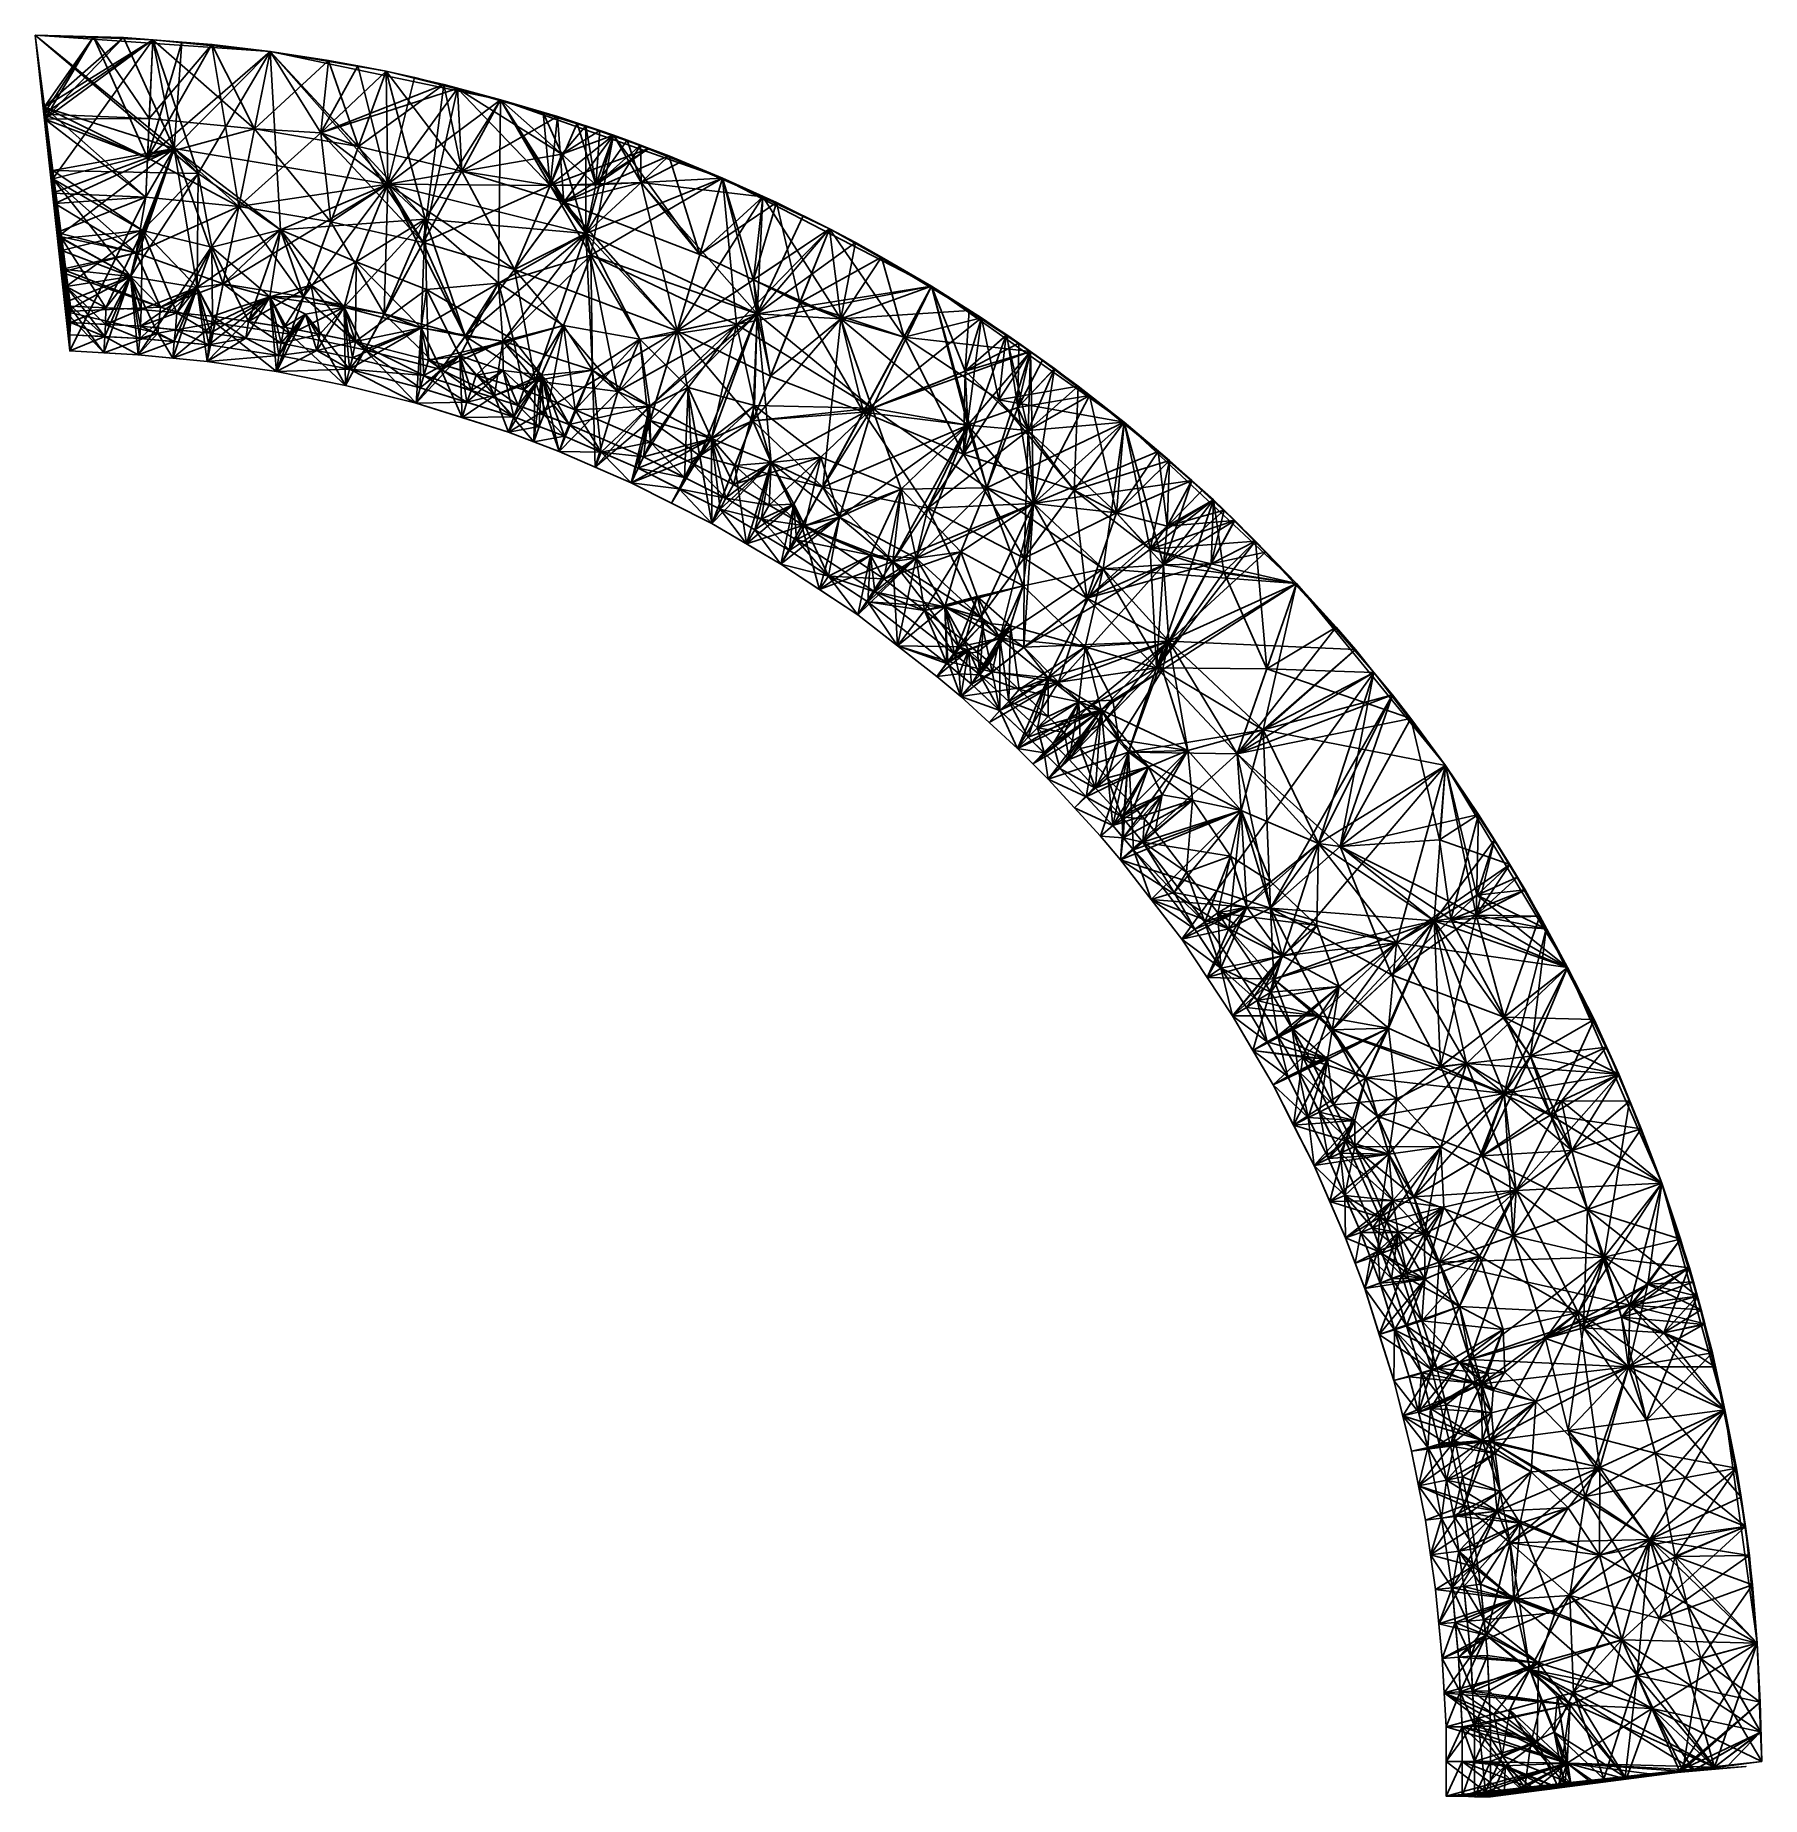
# Model space of a CAD drawing. Extents: x 0 to 22.5, y -0.5 to 22.5.
import ezdxf

# ---------------------------------------------------------------- set-up
doc = ezdxf.new("R2010")
doc.units = 0
doc.header["$MEASUREMENT"] = 0
for name, color, linetype in [('Crown wall side', 7, 'CONTINUOUS'), ('Cylindrical crown wall', 7, 'CONTINUOUS'), ('Elements', 7, 'CONTINUOUS'), ('Faces', 7, 'CONTINUOUS')]:
    doc.layers.add(name, color=color, linetype=linetype)

msp = doc.modelspace()

# ---------------------------------------------------------------- linework, layer by layer
at = {"layer": 'Crown wall side'}
for p, q in [((0, 22.48, 58.95), (3.06, 22.27, 58.95)), ((3.06, 22.27, 58.95), (6.06, 21.64, 58.95)), ((6.06, 21.64, 58.95), (8.95, 20.62, 58.95)), ((8.95, 20.62, 58.95), (11.67, 19.21, 58.95)), ((11.67, 19.21, 58.95), (14.18, 17.44, 58.95)), ((1.38, 18.91, 59.83), (0.46, 18.95, 59.83)), ((2.31, 18.82, 59.83), (1.38, 18.91, 59.83)), ((3.24, 18.68, 59.83), (2.31, 18.82, 59.83)), ((4.17, 18.49, 59.83), (3.24, 18.68, 59.83)), ((5.12, 18.25, 59.83), (4.17, 18.49, 59.83)), ((6.36, 17.86, 59.83), (5.12, 18.25, 59.83)), ((7.03, 17.6, 59.83), (6.36, 17.86, 59.83)), ((8.01, 17.18, 59.83), (7.03, 17.6, 59.83)), ((14.18, 17.44, 58.95), (16.42, 15.34, 58.95)), ((9.09, 16.63, 59.83), (8.01, 17.18, 59.83)), ((10.02, 16.09, 59.83), (9.09, 16.63, 59.83)), ((11.05, 15.4, 59.83), (10.02, 16.09, 59.83)), ((12.11, 14.58, 59.83), (11.05, 15.4, 59.83)), ((16.42, 15.34, 58.95), (18.36, 12.97, 58.95)), ((12.43, 14.31, 59.83), (12.11, 14.58, 59.83)), ((13.19, 13.61, 59.83), (12.43, 14.31, 59.83)), ((13.61, 13.19, 59.83), (13.19, 13.61, 59.83)), ((14.31, 12.43, 59.83), (13.61, 13.19, 59.83)), ((18.36, 12.97, 58.95), (19.95, 10.34, 58.95)), ((14.58, 12.11, 59.83), (14.31, 12.43, 59.83)), ((15.4, 11.05, 59.83), (14.58, 12.11, 59.83)), ((16.09, 10.02, 59.83), (15.4, 11.05, 59.83)), ((19.95, 10.34, 58.95), (21.18, 7.53, 58.95)), ((16.63, 9.09, 59.83), (16.09, 10.02, 59.83)), ((17.18, 8.01, 59.83), (16.63, 9.09, 59.83)), ((17.6, 7.03, 59.83), (17.18, 8.01, 59.83)), ((21.18, 7.53, 58.95), (22, 4.58, 58.95)), ((17.86, 6.36, 59.83), (17.6, 7.03, 59.83)), ((18.25, 5.12, 59.83), (17.86, 6.36, 59.83)), ((18.49, 4.17, 59.83), (18.25, 5.12, 59.83)), ((22, 4.58, 58.95), (22.42, 1.54, 58.95)), ((18.68, 3.24, 59.83), (18.49, 4.17, 59.83)), ((18.82, 2.31, 59.83), (18.68, 3.24, 59.83)), ((18.91, 1.38, 59.83), (18.82, 2.31, 59.83)), ((18.95, 0.46, 59.83), (18.91, 1.38, 59.83)), ((22.42, 1.54, 58.95), (22.48, 0, 58.95)), ((18.95, -0.46, 59.83), (18.95, 0.46, 59.83)), ((22.48, 0, 58.95), (18.95, -0.46, 59.83))]:
    msp.add_line(p, q, dxfattribs=at)
for points in [[(0, 22.48, 54.58), (0.45, 18.37, 58.9), (0.45, 18.58, 59.24), (0, 22.48, 55.67)], [(0, 22.48, 55.67), (0.45, 18.58, 59.24), (0.46, 18.74, 59.49), (0, 22.48, 56.77)], [(0, 22.48, 56.77), (0.46, 18.74, 59.49), (0.46, 18.95, 59.83), (0, 22.48, 58.95)], [(0.45, 18.37, 58.9), (1.44, 20.37, 56.74), (1.53, 22.42, 54.58), (0, 22.48, 54.58)], [(2.65, 20.25, 56.74), (1.44, 20.37, 56.74), (1.53, 22.42, 54.58), (3.06, 22.27, 54.58)], [(4.57, 22.01, 54.58), (3.85, 20.05, 56.74), (2.65, 20.25, 56.74), (3.06, 22.27, 54.58)], [(6.06, 21.64, 54.58), (5.05, 19.78, 56.74), (3.85, 20.05, 56.74), (4.57, 22.01, 54.58)], [(6.24, 19.43, 56.74), (7.53, 21.18, 54.58), (6.06, 21.64, 54.58), (5.05, 19.78, 56.74)], [(7.53, 21.18, 54.58), (8.95, 20.62, 54.58), (8.36, 18.63, 56.74), (6.24, 19.43, 56.74)], [(8.36, 18.63, 56.74), (10.34, 19.96, 54.58), (8.95, 20.62, 54.58)], [(0.45, 18.37, 58.9), (1.44, 20.37, 56.74), (2.65, 20.25, 56.74), (1.34, 18.32, 58.9)], [(1.34, 18.32, 58.9), (2.65, 20.25, 56.74), (2.24, 18.23, 58.9)], [(2.24, 18.23, 58.9), (3.14, 18.1, 58.9), (3.85, 20.05, 56.74), (2.65, 20.25, 56.74)], [(3.85, 20.05, 56.74), (5.05, 19.78, 56.74), (4.04, 17.92, 58.9), (3.14, 18.1, 58.9)], [(8.36, 18.63, 56.74), (8.81, 16.12, 58.9), (10.34, 19.96, 54.58)], [(10.34, 19.96, 54.58), (11.67, 19.21, 54.58), (9.71, 15.59, 58.9), (8.81, 16.12, 58.9)], [(4.04, 17.92, 58.9), (5.05, 19.78, 56.74), (6.24, 19.43, 56.74), (4.96, 17.69, 58.9)], [(4.96, 17.69, 58.9), (6.16, 17.31, 58.9), (8.36, 18.63, 56.74), (6.24, 19.43, 56.74)], [(9.71, 15.59, 58.9), (10.71, 14.93, 58.9), (12.96, 18.36, 54.58), (11.67, 19.21, 54.58)], [(1.37, 18.69, 59.49), (0.46, 18.74, 59.49), (0.46, 18.95, 59.83), (1.38, 18.91, 59.83)], [(2.28, 18.6, 59.49), (1.37, 18.69, 59.49), (1.38, 18.91, 59.83), (2.31, 18.82, 59.83)], [(3.2, 18.47, 59.5), (2.28, 18.6, 59.49), (2.31, 18.82, 59.83), (3.24, 18.68, 59.83)], [(1.36, 18.53, 59.24), (0.45, 18.58, 59.24), (0.46, 18.74, 59.49), (1.37, 18.69, 59.49)], [(2.26, 18.45, 59.24), (1.36, 18.53, 59.24), (1.37, 18.69, 59.49), (2.28, 18.6, 59.49)], [(3.17, 18.31, 59.24), (2.26, 18.45, 59.24), (2.28, 18.6, 59.49), (3.2, 18.47, 59.5)], [(4.13, 18.28, 59.5), (3.2, 18.47, 59.5), (3.24, 18.68, 59.83), (4.17, 18.49, 59.83)], [(6.16, 17.31, 58.9), (8.36, 18.63, 56.74), (6.82, 17.06, 58.9)], [(6.82, 17.06, 58.9), (8.36, 18.63, 56.74), (7.76, 16.65, 58.9)], [(7.76, 16.65, 58.9), (8.36, 18.63, 56.74), (8.81, 16.12, 58.9)], [(1.34, 18.32, 58.9), (0.45, 18.37, 58.9), (0.45, 18.58, 59.24), (1.36, 18.53, 59.24)], [(2.24, 18.23, 58.9), (1.34, 18.32, 58.9), (1.36, 18.53, 59.24), (2.26, 18.45, 59.24)], [(3.14, 18.1, 58.9), (2.24, 18.23, 58.9), (2.26, 18.45, 59.24), (3.17, 18.31, 59.24)], [(4.09, 18.13, 59.24), (3.17, 18.31, 59.24), (3.2, 18.47, 59.5), (4.13, 18.28, 59.5)], [(5.06, 18.05, 59.5), (4.13, 18.28, 59.5), (4.17, 18.49, 59.83), (5.12, 18.25, 59.83)], [(12.96, 18.36, 54.58), (14.18, 17.44, 54.58), (11.74, 14.13, 58.9), (10.71, 14.93, 58.9)], [(4.04, 17.92, 58.9), (3.14, 18.1, 58.9), (3.17, 18.31, 59.24), (4.09, 18.13, 59.24)], [(4.96, 17.69, 58.9), (4.04, 17.92, 58.9), (4.09, 18.13, 59.24), (5.01, 17.89, 59.24)], [(5.01, 17.89, 59.24), (4.09, 18.13, 59.24), (4.13, 18.28, 59.5), (5.06, 18.05, 59.5)], [(5.06, 18.05, 59.5), (6.29, 17.66, 59.49), (6.36, 17.86, 59.83), (5.12, 18.25, 59.83)], [(5.01, 17.89, 59.24), (6.23, 17.51, 59.24), (6.29, 17.66, 59.49), (5.06, 18.05, 59.5)], [(4.96, 17.69, 58.9), (6.16, 17.31, 58.9), (6.23, 17.51, 59.24), (5.01, 17.89, 59.24)], [(6.95, 17.41, 59.49), (6.29, 17.66, 59.49), (6.36, 17.86, 59.83), (7.03, 17.6, 59.83)], [(6.82, 17.06, 58.9), (6.16, 17.31, 58.9), (6.23, 17.51, 59.24), (6.89, 17.26, 59.24)], [(6.89, 17.26, 59.24), (6.23, 17.51, 59.24), (6.29, 17.66, 59.49), (6.95, 17.41, 59.49)], [(7.92, 16.99, 59.5), (6.95, 17.41, 59.49), (7.03, 17.6, 59.83), (8.01, 17.18, 59.83)], [(11.74, 14.13, 58.9), (14.18, 17.44, 54.58), (15.34, 16.43, 54.58), (12.05, 13.87, 58.9)], [(7.76, 16.65, 58.9), (6.82, 17.06, 58.9), (6.89, 17.26, 59.24), (7.85, 16.84, 59.24)], [(7.85, 16.84, 59.24), (6.89, 17.26, 59.24), (6.95, 17.41, 59.49), (7.92, 16.99, 59.5)], [(8.92, 16.31, 59.24), (7.85, 16.84, 59.24), (7.92, 16.99, 59.5), (8.99, 16.45, 59.49)], [(8.99, 16.45, 59.49), (7.92, 16.99, 59.5), (8.01, 17.18, 59.83), (9.09, 16.63, 59.83)], [(8.81, 16.12, 58.9), (7.76, 16.65, 58.9), (7.85, 16.84, 59.24), (8.92, 16.31, 59.24)], [(9.91, 15.91, 59.5), (8.99, 16.45, 59.49), (9.09, 16.63, 59.83), (10.02, 16.09, 59.83)], [(9.71, 15.59, 58.9), (8.81, 16.12, 58.9), (8.92, 16.31, 59.24), (9.82, 15.77, 59.24)], [(9.82, 15.77, 59.24), (8.92, 16.31, 59.24), (8.99, 16.45, 59.49), (9.91, 15.91, 59.5)], [(12.05, 13.87, 58.9), (15.34, 16.43, 54.58), (14.6, 14.24, 56.74), (12.05, 13.87, 58.9)], [(14.6, 14.24, 56.74), (15.34, 16.43, 54.58), (16.42, 15.34, 54.58), (15.65, 13.12, 56.74)], [(10.93, 15.23, 59.49), (9.91, 15.91, 59.5), (10.02, 16.09, 59.83), (11.05, 15.4, 59.83)], [(10.84, 15.1, 59.24), (9.82, 15.77, 59.24), (9.91, 15.91, 59.5), (10.93, 15.23, 59.49)], [(10.71, 14.93, 58.9), (9.71, 15.59, 58.9), (9.82, 15.77, 59.24), (10.84, 15.1, 59.24)], [(11.97, 14.42, 59.49), (10.93, 15.23, 59.49), (11.05, 15.4, 59.83), (12.11, 14.58, 59.83)], [(11.87, 14.3, 59.24), (10.84, 15.1, 59.24), (10.93, 15.23, 59.49), (11.97, 14.42, 59.49)], [(15.65, 13.12, 56.74), (16.42, 15.34, 54.58), (17.43, 14.18, 54.58)], [(11.74, 14.13, 58.9), (10.71, 14.93, 58.9), (10.84, 15.1, 59.24), (11.87, 14.3, 59.24)], [(12.3, 14.15, 59.49), (11.97, 14.42, 59.49), (12.11, 14.58, 59.83), (12.43, 14.31, 59.83)], [(12.05, 13.87, 58.9), (11.74, 14.13, 58.9), (11.87, 14.3, 59.24), (12.19, 14.03, 59.24)], [(12.19, 14.03, 59.24), (11.87, 14.3, 59.24), (11.97, 14.42, 59.49), (12.3, 14.15, 59.49)], [(12.05, 13.87, 58.9), (14.6, 14.24, 56.74), (12.79, 13.19, 58.9)], [(13.05, 13.46, 59.5), (12.3, 14.15, 59.49), (12.43, 14.31, 59.83), (13.19, 13.61, 59.83)], [(13.19, 12.79, 58.9), (14.6, 14.24, 56.74), (12.79, 13.19, 58.9)], [(13.19, 12.79, 58.9), (13.87, 12.05, 58.9), (14.6, 14.24, 56.74)], [(13.87, 12.05, 58.9), (14.6, 14.24, 56.74), (15.65, 13.12, 56.74), (14.13, 11.74, 58.9)], [(12.79, 13.19, 58.9), (12.05, 13.87, 58.9), (12.19, 14.03, 59.24), (12.93, 13.34, 59.24)], [(12.93, 13.34, 59.24), (12.19, 14.03, 59.24), (12.3, 14.15, 59.49), (13.05, 13.46, 59.5)], [(15.65, 13.12, 56.74), (14.13, 11.74, 58.9), (14.93, 10.71, 58.9), (17.43, 14.18, 54.58)], [(14.93, 10.71, 58.9), (15.59, 9.71, 58.9), (18.36, 12.97, 54.58), (17.43, 14.18, 54.58)], [(13.46, 13.05, 59.5), (13.05, 13.46, 59.5), (13.19, 13.61, 59.83), (13.61, 13.19, 59.83)], [(13.19, 12.79, 58.9), (12.79, 13.19, 58.9), (12.93, 13.34, 59.24), (13.34, 12.93, 59.24)], [(13.34, 12.93, 59.24), (12.93, 13.34, 59.24), (13.05, 13.46, 59.5), (13.46, 13.05, 59.5)], [(14.15, 12.3, 59.49), (13.46, 13.05, 59.5), (13.61, 13.19, 59.83), (14.31, 12.43, 59.83)], [(13.87, 12.05, 58.9), (13.19, 12.79, 58.9), (13.34, 12.93, 59.24), (14.03, 12.19, 59.24)], [(14.03, 12.19, 59.24), (13.34, 12.93, 59.24), (13.46, 13.05, 59.5), (14.15, 12.3, 59.49)], [(18.36, 12.97, 54.58), (19.2, 11.68, 54.58), (16.12, 8.81, 58.9), (15.59, 9.71, 58.9)], [(14.42, 11.97, 59.49), (14.15, 12.3, 59.49), (14.31, 12.43, 59.83), (14.58, 12.11, 59.83)], [(14.13, 11.74, 58.9), (13.87, 12.05, 58.9), (14.03, 12.19, 59.24), (14.3, 11.87, 59.24)], [(14.3, 11.87, 59.24), (14.03, 12.19, 59.24), (14.15, 12.3, 59.49), (14.42, 11.97, 59.49)], [(15.1, 10.84, 59.24), (14.3, 11.87, 59.24), (14.42, 11.97, 59.49), (15.23, 10.93, 59.49)], [(15.23, 10.93, 59.49), (14.42, 11.97, 59.49), (14.58, 12.11, 59.83), (15.4, 11.05, 59.83)], [(14.93, 10.71, 58.9), (14.13, 11.74, 58.9), (14.3, 11.87, 59.24), (15.1, 10.84, 59.24)], [(16.12, 8.81, 58.9), (19.2, 11.68, 54.58), (19.95, 10.34, 54.58), (16.65, 7.76, 58.9)], [(15.91, 9.91, 59.5), (15.23, 10.93, 59.49), (15.4, 11.05, 59.83), (16.09, 10.02, 59.83)], [(15.59, 9.71, 58.9), (14.93, 10.71, 58.9), (15.1, 10.84, 59.24), (15.77, 9.82, 59.24)], [(15.77, 9.82, 59.24), (15.1, 10.84, 59.24), (15.23, 10.93, 59.49), (15.91, 9.91, 59.5)], [(16.65, 7.76, 58.9), (19.95, 10.34, 54.58), (20.62, 8.95, 54.58), (17.06, 6.82, 58.9)], [(16.31, 8.92, 59.24), (15.77, 9.82, 59.24), (15.91, 9.91, 59.5), (16.45, 8.99, 59.49)], [(16.45, 8.99, 59.49), (15.91, 9.91, 59.5), (16.09, 10.02, 59.83), (16.63, 9.09, 59.83)], [(16.12, 8.81, 58.9), (15.59, 9.71, 58.9), (15.77, 9.82, 59.24), (16.31, 8.92, 59.24)], [(16.84, 7.85, 59.24), (16.31, 8.92, 59.24), (16.45, 8.99, 59.49), (16.99, 7.92, 59.5)], [(16.99, 7.92, 59.5), (16.45, 8.99, 59.49), (16.63, 9.09, 59.83), (17.18, 8.01, 59.83)], [(17.06, 6.82, 58.9), (20.62, 8.95, 54.58), (21.18, 7.53, 54.58), (17.31, 6.16, 58.9)], [(16.65, 7.76, 58.9), (16.12, 8.81, 58.9), (16.31, 8.92, 59.24), (16.84, 7.85, 59.24)], [(17.06, 6.82, 58.9), (16.65, 7.76, 58.9), (16.84, 7.85, 59.24), (17.26, 6.89, 59.24)], [(17.26, 6.89, 59.24), (16.84, 7.85, 59.24), (16.99, 7.92, 59.5), (17.41, 6.95, 59.49)], [(17.41, 6.95, 59.49), (16.99, 7.92, 59.5), (17.18, 8.01, 59.83), (17.6, 7.03, 59.83)], [(17.69, 4.96, 58.9), (21.64, 6.06, 54.58), (21.18, 7.53, 54.58), (17.31, 6.16, 58.9)], [(17.31, 6.16, 58.9), (17.06, 6.82, 58.9), (17.26, 6.89, 59.24), (17.51, 6.23, 59.24)], [(17.51, 6.23, 59.24), (17.26, 6.89, 59.24), (17.41, 6.95, 59.49), (17.66, 6.29, 59.49)], [(17.66, 6.29, 59.49), (17.41, 6.95, 59.49), (17.6, 7.03, 59.83), (17.86, 6.36, 59.83)], [(17.69, 4.96, 58.9), (17.31, 6.16, 58.9), (17.51, 6.23, 59.24), (17.89, 5.01, 59.24)], [(17.89, 5.01, 59.24), (17.51, 6.23, 59.24), (17.66, 6.29, 59.49), (18.05, 5.06, 59.5)], [(18.05, 5.06, 59.5), (17.66, 6.29, 59.49), (17.86, 6.36, 59.83), (18.25, 5.12, 59.83)], [(17.69, 4.96, 58.9), (17.92, 4.04, 58.9), (22, 4.58, 54.58), (21.64, 6.06, 54.58)], [(18.13, 4.09, 59.24), (17.89, 5.01, 59.24), (18.05, 5.06, 59.5), (18.28, 4.13, 59.5)], [(18.28, 4.13, 59.5), (18.05, 5.06, 59.5), (18.25, 5.12, 59.83), (18.49, 4.17, 59.83)], [(17.92, 4.04, 58.9), (17.69, 4.96, 58.9), (17.89, 5.01, 59.24), (18.13, 4.09, 59.24)], [(17.92, 4.04, 58.9), (18.1, 3.14, 58.9), (18.23, 2.24, 58.9), (22, 4.58, 54.58)], [(18.23, 2.24, 58.9), (18.32, 1.34, 58.9), (22.27, 3.06, 54.58), (22, 4.58, 54.58)], [(18.31, 3.17, 59.24), (18.13, 4.09, 59.24), (18.28, 4.13, 59.5), (18.47, 3.2, 59.5)], [(18.47, 3.2, 59.5), (18.28, 4.13, 59.5), (18.49, 4.17, 59.83), (18.68, 3.24, 59.83)], [(18.1, 3.14, 58.9), (17.92, 4.04, 58.9), (18.13, 4.09, 59.24), (18.31, 3.17, 59.24)], [(18.6, 2.28, 59.49), (18.47, 3.2, 59.5), (18.68, 3.24, 59.83), (18.82, 2.31, 59.83)], [(18.23, 2.24, 58.9), (18.1, 3.14, 58.9), (18.31, 3.17, 59.24), (18.45, 2.26, 59.24)], [(18.45, 2.26, 59.24), (18.31, 3.17, 59.24), (18.47, 3.2, 59.5), (18.6, 2.28, 59.49)], [(22.27, 3.06, 54.58), (22.42, 1.54, 54.58), (18.37, 0.45, 58.9), (18.32, 1.34, 58.9)], [(18.69, 1.37, 59.49), (18.6, 2.28, 59.49), (18.82, 2.31, 59.83), (18.91, 1.38, 59.83)], [(18.32, 1.34, 58.9), (18.23, 2.24, 58.9), (18.45, 2.26, 59.24), (18.53, 1.36, 59.24)], [(18.53, 1.36, 59.24), (18.45, 2.26, 59.24), (18.6, 2.28, 59.49), (18.69, 1.37, 59.49)], [(18.37, 0.45, 58.9), (18.37, -0.45, 58.9), (22.48, 0, 54.58), (22.42, 1.54, 54.58)], [(18.74, 0.46, 59.49), (18.69, 1.37, 59.49), (18.91, 1.38, 59.83), (18.95, 0.46, 59.83)], [(18.37, 0.45, 58.9), (18.32, 1.34, 58.9), (18.53, 1.36, 59.24), (18.58, 0.45, 59.24)], [(18.58, 0.45, 59.24), (18.53, 1.36, 59.24), (18.69, 1.37, 59.49), (18.74, 0.46, 59.49)], [(18.58, -0.45, 59.24), (18.58, 0.45, 59.24), (18.74, 0.46, 59.49), (18.74, -0.46, 59.49)], [(18.74, -0.46, 59.49), (18.74, 0.46, 59.49), (18.95, 0.46, 59.83), (18.95, -0.46, 59.83)], [(18.37, -0.45, 58.9), (18.37, 0.45, 58.9), (18.58, 0.45, 59.24), (18.58, -0.45, 59.24)], [(22.48, 0, 54.58), (22.48, 0, 55.67), (18.58, -0.45, 59.24), (18.37, -0.45, 58.9)], [(18.58, -0.45, 59.24), (22.48, 0, 55.67), (22.48, 0, 57.13), (18.74, -0.46, 59.49)], [(18.74, -0.46, 59.49), (18.95, -0.46, 59.83), (22.48, 0, 57.86), (22.48, 0, 57.13)], [(18.95, -0.46, 59.83), (22.48, 0, 57.86), (22.48, 0, 58.95)]]:
    msp.add_3dface(points, dxfattribs=at)
at = {"layer": 'Cylindrical crown wall'}
for points in [[(0, 22.48, 58.95), (3.06, 22.27, 58.95), (1.53, 22.42, 57.86)], [(0, 22.48, 58.95), (1.53, 22.42, 57.86), (1.15, 22.45, 57.58)], [(0.76, 22.46, 56.22), (1.53, 22.42, 55.67), (0.76, 22.46, 55.13), (0, 22.48, 55.67)], [(0, 22.48, 56.77), (1.15, 22.45, 57.58), (1.53, 22.42, 57.13), (0.76, 22.46, 56.22)], [(1.53, 22.42, 54.58), (0, 22.48, 54.58), (0.76, 22.46, 55.13)], [(1.15, 22.45, 57.58), (0, 22.48, 56.77), (0, 22.48, 58.95)], [(0.76, 22.46, 56.22), (0, 22.48, 55.67), (0, 22.48, 56.77)], [(0.76, 22.46, 55.13), (0, 22.48, 54.58), (0, 22.48, 55.67)], [(1.53, 22.42, 55.67), (2.3, 22.36, 55.13), (1.53, 22.42, 54.58), (0.76, 22.46, 55.13)], [(0.76, 22.46, 56.22), (1.53, 22.42, 57.13), (2.3, 22.36, 56.22), (1.53, 22.42, 55.67)], [(1.15, 22.45, 57.58), (1.53, 22.42, 57.86), (1.91, 22.39, 57.58), (1.53, 22.42, 57.13)], [(3.06, 22.27, 58.95), (1.91, 22.39, 57.58), (1.53, 22.42, 57.86)], [(2.3, 22.36, 56.22), (3.06, 22.27, 55.67), (2.3, 22.36, 55.13), (1.53, 22.42, 55.67)], [(1.53, 22.42, 57.13), (1.91, 22.39, 57.58), (3.06, 22.27, 56.77), (2.3, 22.36, 56.22)], [(3.06, 22.27, 54.58), (1.53, 22.42, 54.58), (2.3, 22.36, 55.13)], [(3.06, 22.27, 58.95), (4.2, 22.08, 57.58), (3.06, 22.27, 56.77), (1.91, 22.39, 57.58)], [(3.06, 22.27, 55.67), (3.82, 22.15, 55.13), (3.06, 22.27, 54.58), (2.3, 22.36, 55.13)], [(3.06, 22.27, 56.77), (3.82, 22.15, 56.22), (3.06, 22.27, 55.67), (2.3, 22.36, 56.22)], [(3.06, 22.27, 58.95), (4.57, 22.01, 57.86), (4.2, 22.08, 57.58)], [(3.06, 22.27, 58.95), (6.06, 21.64, 58.95), (4.57, 22.01, 57.86)], [(3.82, 22.15, 56.22), (4.57, 22.01, 55.67), (3.82, 22.15, 55.13), (3.06, 22.27, 55.67)], [(3.06, 22.27, 56.77), (4.2, 22.08, 57.58), (4.57, 22.01, 57.13), (3.82, 22.15, 56.22)], [(4.57, 22.01, 54.58), (3.06, 22.27, 54.58), (3.82, 22.15, 55.13)], [(4.57, 22.01, 55.67), (5.32, 21.84, 55.13), (4.57, 22.01, 54.58), (3.82, 22.15, 55.13)], [(3.82, 22.15, 56.22), (4.57, 22.01, 57.13), (5.32, 21.84, 56.22), (4.57, 22.01, 55.67)], [(4.2, 22.08, 57.58), (4.57, 22.01, 57.86), (4.94, 21.93, 57.58), (4.57, 22.01, 57.13)], [(6.06, 21.64, 58.95), (4.94, 21.93, 57.58), (4.57, 22.01, 57.86)], [(5.32, 21.84, 56.22), (6.06, 21.64, 55.67), (5.32, 21.84, 55.13), (4.57, 22.01, 55.67)], [(4.57, 22.01, 57.13), (4.94, 21.93, 57.58), (6.06, 21.64, 56.77), (5.32, 21.84, 56.22)], [(6.06, 21.64, 54.58), (4.57, 22.01, 54.58), (5.32, 21.84, 55.13)], [(6.06, 21.64, 58.95), (7.17, 21.3, 57.58), (6.06, 21.64, 56.77), (4.94, 21.93, 57.58)], [(6.06, 21.64, 55.67), (6.8, 21.42, 55.13), (6.06, 21.64, 54.58), (5.32, 21.84, 55.13)], [(6.06, 21.64, 56.77), (6.8, 21.42, 56.22), (6.06, 21.64, 55.67), (5.32, 21.84, 56.22)], [(6.06, 21.64, 58.95), (7.53, 21.18, 57.86), (7.17, 21.3, 57.58)], [(6.06, 21.64, 58.95), (8.95, 20.62, 58.95), (7.53, 21.18, 57.86)], [(6.8, 21.42, 56.22), (7.53, 21.18, 55.67), (6.8, 21.42, 55.13), (6.06, 21.64, 55.67)], [(7.17, 21.3, 57.58), (7.53, 21.18, 57.13), (6.8, 21.42, 56.22), (6.06, 21.64, 56.77)], [(7.53, 21.18, 54.58), (6.06, 21.64, 54.58), (6.8, 21.42, 55.13)], [(7.53, 21.18, 55.67), (8.25, 20.91, 55.13), (7.53, 21.18, 54.58), (6.8, 21.42, 55.13)], [(6.8, 21.42, 56.22), (7.53, 21.18, 57.13), (8.25, 20.91, 56.22), (7.53, 21.18, 55.67)], [(7.17, 21.3, 57.58), (7.53, 21.18, 57.86), (7.88, 21.05, 57.58), (7.53, 21.18, 57.13)], [(8.95, 20.62, 58.95), (7.88, 21.05, 57.58), (7.53, 21.18, 57.86)], [(8.25, 20.91, 56.22), (8.95, 20.62, 55.67), (8.25, 20.91, 55.13), (7.53, 21.18, 55.67)], [(7.53, 21.18, 57.13), (7.88, 21.05, 57.58), (8.95, 20.62, 56.77), (8.25, 20.91, 56.22)], [(8.95, 20.62, 54.58), (7.53, 21.18, 54.58), (8.25, 20.91, 55.13)], [(8.95, 20.62, 58.95), (10, 20.13, 57.58), (8.95, 20.62, 56.77), (7.88, 21.05, 57.58)], [(8.95, 20.62, 55.67), (9.65, 20.3, 55.13), (8.95, 20.62, 54.58), (8.25, 20.91, 55.13)], [(8.95, 20.62, 56.77), (9.65, 20.3, 56.22), (8.95, 20.62, 55.67), (8.25, 20.91, 56.22)], [(8.95, 20.62, 58.95), (10.34, 19.96, 57.86), (10, 20.13, 57.58)], [(8.95, 20.62, 58.95), (11.67, 19.21, 58.95), (10.34, 19.96, 57.86)], [(9.65, 20.3, 56.22), (10.34, 19.96, 55.67), (9.65, 20.3, 55.13), (8.95, 20.62, 55.67)], [(8.95, 20.62, 56.77), (10, 20.13, 57.58), (10.34, 19.96, 57.13), (9.65, 20.3, 56.22)], [(10.34, 19.96, 54.58), (8.95, 20.62, 54.58), (9.65, 20.3, 55.13)], [(10.34, 19.96, 55.67), (11.02, 19.59, 55.13), (10.34, 19.96, 54.58), (9.65, 20.3, 55.13)], [(9.65, 20.3, 56.22), (10.34, 19.96, 57.13), (11.02, 19.59, 56.22), (10.34, 19.96, 55.67)], [(10, 20.13, 57.58), (10.34, 19.96, 57.86), (10.68, 19.78, 57.58), (10.34, 19.96, 57.13)], [(11.67, 19.21, 58.95), (10.68, 19.78, 57.58), (10.34, 19.96, 57.86)], [(11.02, 19.59, 56.22), (11.67, 19.21, 55.67), (11.02, 19.59, 55.13), (10.34, 19.96, 55.67)], [(10.34, 19.96, 57.13), (10.68, 19.78, 57.58), (11.67, 19.21, 56.77), (11.02, 19.59, 56.22)], [(11.67, 19.21, 54.58), (10.34, 19.96, 54.58), (11.02, 19.59, 55.13)], [(11.67, 19.21, 58.95), (12.65, 18.58, 57.58), (11.67, 19.21, 56.77), (10.68, 19.78, 57.58)], [(11.67, 19.21, 55.67), (12.32, 18.8, 55.13), (11.67, 19.21, 54.58), (11.02, 19.59, 55.13)], [(11.67, 19.21, 56.77), (12.32, 18.8, 56.22), (11.67, 19.21, 55.67), (11.02, 19.59, 56.22)], [(11.67, 19.21, 58.95), (12.96, 18.36, 57.86), (12.65, 18.58, 57.58)], [(11.67, 19.21, 58.95), (14.18, 17.44, 58.95), (12.96, 18.36, 57.86)], [(12.32, 18.8, 56.22), (12.96, 18.36, 55.67), (12.32, 18.8, 55.13), (11.67, 19.21, 55.67)], [(12.65, 18.58, 57.58), (12.96, 18.36, 57.13), (12.32, 18.8, 56.22), (11.67, 19.21, 56.77)], [(12.96, 18.36, 54.58), (11.67, 19.21, 54.58), (12.32, 18.8, 55.13)], [(12.96, 18.36, 55.67), (13.58, 17.91, 55.13), (12.96, 18.36, 54.58), (12.32, 18.8, 55.13)], [(12.32, 18.8, 56.22), (12.96, 18.36, 57.13), (13.58, 17.91, 56.22), (12.96, 18.36, 55.67)], [(12.65, 18.58, 57.58), (12.96, 18.36, 57.86), (13.27, 18.14, 57.58), (12.96, 18.36, 57.13)], [(14.18, 17.44, 58.95), (13.27, 18.14, 57.58), (12.96, 18.36, 57.86)], [(13.58, 17.91, 56.22), (14.18, 17.44, 55.67), (13.58, 17.91, 55.13), (12.96, 18.36, 55.67)], [(12.96, 18.36, 57.13), (13.27, 18.14, 57.58), (14.18, 17.44, 56.77), (13.58, 17.91, 56.22)], [(14.18, 17.44, 54.58), (12.96, 18.36, 54.58), (13.58, 17.91, 55.13)], [(14.18, 17.44, 58.95), (15.06, 16.68, 57.58), (14.18, 17.44, 56.77), (13.27, 18.14, 57.58)], [(14.18, 17.44, 55.67), (14.77, 16.94, 55.13), (14.18, 17.44, 54.58), (13.58, 17.91, 55.13)], [(14.18, 17.44, 56.77), (14.77, 16.94, 56.22), (14.18, 17.44, 55.67), (13.58, 17.91, 56.22)], [(14.18, 17.44, 58.95), (15.34, 16.43, 57.86), (15.06, 16.68, 57.58)], [(14.18, 17.44, 58.95), (16.42, 15.34, 58.95), (15.34, 16.43, 57.86)], [(14.77, 16.94, 56.22), (15.34, 16.43, 55.67), (14.77, 16.94, 55.13), (14.18, 17.44, 55.67)], [(15.06, 16.68, 57.58), (15.34, 16.43, 57.13), (14.77, 16.94, 56.22), (14.18, 17.44, 56.77)], [(15.34, 16.43, 54.58), (14.18, 17.44, 54.58), (14.77, 16.94, 55.13)], [(15.34, 16.43, 55.67), (15.89, 15.89, 55.13), (15.34, 16.43, 54.58), (14.77, 16.94, 55.13)], [(14.77, 16.94, 56.22), (15.34, 16.43, 57.13), (15.89, 15.89, 56.22), (15.34, 16.43, 55.67)], [(15.06, 16.68, 57.58), (15.34, 16.43, 57.86), (15.62, 16.16, 57.58), (15.34, 16.43, 57.13)], [(16.42, 15.34, 58.95), (15.62, 16.16, 57.58), (15.34, 16.43, 57.86)], [(15.89, 15.89, 56.22), (16.42, 15.34, 55.67), (15.89, 15.89, 55.13), (15.34, 16.43, 55.67)], [(15.34, 16.43, 57.13), (15.62, 16.16, 57.58), (16.42, 15.34, 56.77), (15.89, 15.89, 56.22)], [(16.42, 15.34, 54.58), (15.34, 16.43, 54.58), (15.89, 15.89, 55.13)], [(16.42, 15.34, 58.95), (17.19, 14.48, 57.58), (16.42, 15.34, 56.77), (15.62, 16.16, 57.58)], [(16.42, 15.34, 55.67), (16.94, 14.77, 55.13), (16.42, 15.34, 54.58), (15.89, 15.89, 55.13)], [(16.42, 15.34, 56.77), (16.94, 14.77, 56.22), (16.42, 15.34, 55.67), (15.89, 15.89, 56.22)], [(16.42, 15.34, 58.95), (17.43, 14.18, 57.86), (17.19, 14.48, 57.58)], [(16.42, 15.34, 58.95), (18.36, 12.97, 58.95), (17.43, 14.18, 57.86)], [(16.94, 14.77, 56.22), (17.43, 14.18, 55.67), (16.94, 14.77, 55.13), (16.42, 15.34, 55.67)], [(16.42, 15.34, 56.77), (17.19, 14.48, 57.58), (17.43, 14.18, 57.13), (16.94, 14.77, 56.22)], [(17.43, 14.18, 54.58), (16.42, 15.34, 54.58), (16.94, 14.77, 55.13)], [(17.43, 14.18, 55.67), (17.91, 13.58, 55.13), (17.43, 14.18, 54.58), (16.94, 14.77, 55.13)], [(16.94, 14.77, 56.22), (17.43, 14.18, 57.13), (17.91, 13.58, 56.22), (17.43, 14.18, 55.67)], [(17.19, 14.48, 57.58), (17.43, 14.18, 57.86), (17.67, 13.89, 57.58), (17.43, 14.18, 57.13)], [(18.36, 12.97, 58.95), (17.67, 13.89, 57.58), (17.43, 14.18, 57.86)], [(17.91, 13.58, 56.22), (18.36, 12.97, 55.67), (17.91, 13.58, 55.13), (17.43, 14.18, 55.67)], [(17.43, 14.18, 57.13), (17.67, 13.89, 57.58), (18.36, 12.97, 56.77), (17.91, 13.58, 56.22)], [(18.36, 12.97, 54.58), (17.43, 14.18, 54.58), (17.91, 13.58, 55.13)], [(18.36, 12.97, 58.95), (19, 12, 57.58), (18.36, 12.97, 56.77), (17.67, 13.89, 57.58)], [(18.36, 12.97, 55.67), (18.79, 12.33, 55.13), (18.36, 12.97, 54.58), (17.91, 13.58, 55.13)], [(18.36, 12.97, 56.77), (18.79, 12.33, 56.22), (18.36, 12.97, 55.67), (17.91, 13.58, 56.22)], [(18.36, 12.97, 58.95), (19.95, 10.34, 58.95), (19.2, 11.68, 57.86)], [(18.36, 12.97, 58.95), (19.2, 11.68, 57.86), (19, 12, 57.58)], [(18.79, 12.33, 56.22), (19.2, 11.68, 55.67), (18.79, 12.33, 55.13), (18.36, 12.97, 55.67)], [(18.36, 12.97, 56.77), (19, 12, 57.58), (19.2, 11.68, 57.13), (18.79, 12.33, 56.22)], [(19.2, 11.68, 54.58), (18.36, 12.97, 54.58), (18.79, 12.33, 55.13)], [(19.2, 11.68, 55.67), (19.59, 11.01, 55.13), (19.2, 11.68, 54.58), (18.79, 12.33, 55.13)], [(18.79, 12.33, 56.22), (19.2, 11.68, 57.13), (19.59, 11.01, 56.22), (19.2, 11.68, 55.67)], [(19, 12, 57.58), (19.2, 11.68, 57.86), (19.4, 11.35, 57.58), (19.2, 11.68, 57.13)], [(19.95, 10.34, 58.95), (19.4, 11.35, 57.58), (19.2, 11.68, 57.86)], [(19.59, 11.01, 56.22), (19.95, 10.34, 55.67), (19.59, 11.01, 55.13), (19.2, 11.68, 55.67)], [(19.2, 11.68, 57.13), (19.4, 11.35, 57.58), (19.95, 10.34, 56.77), (19.59, 11.01, 56.22)], [(19.95, 10.34, 54.58), (19.2, 11.68, 54.58), (19.59, 11.01, 55.13)], [(19.95, 10.34, 58.95), (20.46, 9.3, 57.58), (19.95, 10.34, 56.77), (19.4, 11.35, 57.58)], [(19.95, 10.34, 55.67), (20.3, 9.66, 55.13), (19.95, 10.34, 54.58), (19.59, 11.01, 55.13)], [(19.95, 10.34, 56.77), (20.3, 9.66, 56.22), (19.95, 10.34, 55.67), (19.59, 11.01, 56.22)], [(19.95, 10.34, 58.95), (21.18, 7.53, 58.95), (20.62, 8.95, 57.86)], [(19.95, 10.34, 58.95), (20.62, 8.95, 57.86), (20.46, 9.3, 57.58)], [(20.3, 9.66, 56.22), (20.62, 8.95, 55.67), (20.3, 9.66, 55.13), (19.95, 10.34, 55.67)], [(20.46, 9.3, 57.58), (20.62, 8.95, 57.13), (20.3, 9.66, 56.22), (19.95, 10.34, 56.77)], [(20.62, 8.95, 54.58), (19.95, 10.34, 54.58), (20.3, 9.66, 55.13)], [(20.62, 8.95, 55.67), (20.91, 8.24, 55.13), (20.62, 8.95, 54.58), (20.3, 9.66, 55.13)], [(20.3, 9.66, 56.22), (20.62, 8.95, 57.13), (20.91, 8.24, 56.22), (20.62, 8.95, 55.67)], [(20.46, 9.3, 57.58), (20.62, 8.95, 57.86), (20.76, 8.6, 57.58), (20.62, 8.95, 57.13)], [(21.18, 7.53, 58.95), (20.76, 8.6, 57.58), (20.62, 8.95, 57.86)], [(20.91, 8.24, 56.22), (21.18, 7.53, 55.67), (20.91, 8.24, 55.13), (20.62, 8.95, 55.67)], [(20.62, 8.95, 57.13), (20.76, 8.6, 57.58), (21.18, 7.53, 56.77), (20.91, 8.24, 56.22)], [(21.18, 7.53, 54.58), (20.62, 8.95, 54.58), (20.91, 8.24, 55.13)], [(21.18, 7.53, 58.95), (21.54, 6.43, 57.58), (21.18, 7.53, 56.77), (20.76, 8.6, 57.58)], [(21.18, 7.53, 55.67), (21.42, 6.8, 55.13), (21.18, 7.53, 54.58), (20.91, 8.24, 55.13)], [(21.18, 7.53, 56.77), (21.42, 6.8, 56.22), (21.18, 7.53, 55.67), (20.91, 8.24, 56.22)], [(21.18, 7.53, 58.95), (21.64, 6.06, 57.86), (21.54, 6.43, 57.58)], [(21.18, 7.53, 58.95), (22, 4.58, 58.95), (21.64, 6.06, 57.86)], [(21.42, 6.8, 56.22), (21.64, 6.06, 55.67), (21.42, 6.8, 55.13), (21.18, 7.53, 55.67)], [(21.18, 7.53, 56.77), (21.54, 6.43, 57.58), (21.64, 6.06, 57.13), (21.42, 6.8, 56.22)], [(21.64, 6.06, 54.58), (21.18, 7.53, 54.58), (21.42, 6.8, 55.13)], [(21.64, 6.06, 55.67), (21.84, 5.32, 55.13), (21.64, 6.06, 54.58), (21.42, 6.8, 55.13)], [(21.42, 6.8, 56.22), (21.64, 6.06, 57.13), (21.84, 5.32, 56.22), (21.64, 6.06, 55.67)], [(21.54, 6.43, 57.58), (21.64, 6.06, 57.86), (21.74, 5.7, 57.58), (21.64, 6.06, 57.13)], [(22, 4.58, 58.95), (21.74, 5.7, 57.58), (21.64, 6.06, 57.86)], [(21.84, 5.32, 56.22), (22, 4.58, 55.67), (21.84, 5.32, 55.13), (21.64, 6.06, 55.67)], [(21.64, 6.06, 57.13), (21.74, 5.7, 57.58), (22, 4.58, 56.77), (21.84, 5.32, 56.22)], [(22, 4.58, 54.58), (21.64, 6.06, 54.58), (21.84, 5.32, 55.13)], [(22, 4.58, 58.95), (22.21, 3.44, 57.58), (22, 4.58, 56.77), (21.74, 5.7, 57.58)], [(22, 4.58, 55.67), (22.15, 3.82, 55.13), (22, 4.58, 54.58), (21.84, 5.32, 55.13)], [(22, 4.58, 56.77), (22.15, 3.82, 56.22), (22, 4.58, 55.67), (21.84, 5.32, 56.22)], [(22, 4.58, 58.95), (22.42, 1.54, 58.95), (22.27, 3.06, 57.86)], [(22, 4.58, 58.95), (22.27, 3.06, 57.86), (22.21, 3.44, 57.58)], [(22.15, 3.82, 56.22), (22.27, 3.06, 55.67), (22.15, 3.82, 55.13), (22, 4.58, 55.67)], [(22.21, 3.44, 57.58), (22.27, 3.06, 57.13), (22.15, 3.82, 56.22), (22, 4.58, 56.77)], [(22.27, 3.06, 54.58), (22, 4.58, 54.58), (22.15, 3.82, 55.13)], [(22.27, 3.06, 55.67), (22.36, 2.3, 55.13), (22.27, 3.06, 54.58), (22.15, 3.82, 55.13)], [(22.15, 3.82, 56.22), (22.27, 3.06, 57.13), (22.36, 2.3, 56.22), (22.27, 3.06, 55.67)], [(22.21, 3.44, 57.58), (22.27, 3.06, 57.86), (22.32, 2.68, 57.58), (22.27, 3.06, 57.13)], [(22.42, 1.54, 58.95), (22.32, 2.68, 57.58), (22.27, 3.06, 57.86)], [(22.36, 2.3, 56.22), (22.42, 1.54, 55.67), (22.36, 2.3, 55.13), (22.27, 3.06, 55.67)], [(22.27, 3.06, 57.13), (22.32, 2.68, 57.58), (22.42, 1.54, 56.77), (22.36, 2.3, 56.22)], [(22.42, 1.54, 54.58), (22.27, 3.06, 54.58), (22.36, 2.3, 55.13)], [(22.42, 1.54, 58.95), (22.47, 0.38, 57.58), (22.42, 1.54, 56.77), (22.32, 2.68, 57.58)], [(22.42, 1.54, 56.77), (22.46, 0.77, 56.22), (22.42, 1.54, 55.67), (22.36, 2.3, 56.22)], [(22.42, 1.54, 55.67), (22.46, 0.77, 55.13), (22.42, 1.54, 54.58), (22.36, 2.3, 55.13)], [(22.46, 0.77, 56.22), (22.48, 0, 55.67), (22.46, 0.77, 55.13), (22.42, 1.54, 55.67)], [(22.42, 1.54, 58.95), (22.48, 0, 57.86), (22.47, 0.38, 57.58)], [(22.42, 1.54, 56.77), (22.47, 0.38, 57.58), (22.48, 0, 57.13), (22.46, 0.77, 56.22)], [(22.48, 0, 54.58), (22.42, 1.54, 54.58), (22.46, 0.77, 55.13)], [(22.42, 1.54, 58.95), (22.48, 0, 58.95), (22.48, 0, 57.86)], [(22.46, 0.77, 56.22), (22.48, 0, 57.13), (22.48, 0, 55.67)], [(22.46, 0.77, 55.13), (22.48, 0, 55.67), (22.48, 0, 54.58)], [(22.47, 0.38, 57.58), (22.48, 0, 57.86), (22.48, 0, 57.13)]]:
    msp.add_3dface(points, dxfattribs=at)
at = {"layer": 'Elements'}
for points in [[(0, 22.48, 58.95), (0.23, 20.611, 58.129), (1.53, 22.42, 57.86), (1.808, 21.004, 57.99)], [(0.76, 22.46, 55.13), (0.113, 21.452, 55.66), (0.76, 22.46, 56.22), (0, 22.48, 55.67)], [(3.06, 22.27, 58.95), (0, 22.48, 58.95), (1.53, 22.42, 57.86), (2.122, 20.679, 59.367)], [(0.23, 20.717, 59.39), (0.23, 20.611, 58.129), (0, 22.48, 58.95), (1.808, 21.004, 57.99)], [(0, 22.48, 58.95), (2.122, 20.679, 59.367), (0.23, 20.717, 59.39), (1.808, 21.004, 57.99)], [(0.76, 22.46, 55.13), (0.113, 21.452, 55.66), (0, 22.48, 55.67), (0, 22.48, 54.58)], [(0.76, 22.46, 56.22), (0.113, 21.452, 55.66), (0.126, 21.385, 56.673), (0, 22.48, 55.67)], [(0.76, 22.46, 55.13), (0, 22.48, 54.58), (1.53, 22.42, 54.58), (0.113, 21.452, 55.66)], [(0.76, 22.46, 56.22), (0.115, 21.545, 57.45), (0, 22.48, 56.77), (0.126, 21.385, 56.673)], [(0.115, 21.545, 57.45), (0.23, 20.611, 58.129), (1.53, 22.42, 57.86), (0, 22.48, 58.95)], [(1.53, 22.42, 57.86), (0.115, 21.545, 57.45), (0, 22.48, 58.95), (1.15, 22.45, 57.58)], [(0, 22.48, 56.77), (1.15, 22.45, 57.58), (0, 22.48, 58.95), (0.115, 21.545, 57.45)], [(1.53, 22.42, 57.86), (2.122, 20.679, 59.367), (0, 22.48, 58.95), (1.808, 21.004, 57.99)], [(0.76, 22.46, 56.22), (0.115, 21.545, 57.45), (1.15, 22.45, 57.58), (0, 22.48, 56.77)], [(0.76, 22.46, 56.22), (0.126, 21.385, 56.673), (0, 22.48, 56.77), (0, 22.48, 55.67)], [(0.76, 22.46, 56.22), (0.113, 21.452, 55.66), (1.485, 21.395, 55.66), (0.126, 21.385, 56.673)], [(0.76, 22.46, 55.13), (1.485, 21.395, 55.66), (0.113, 21.452, 55.66), (1.53, 22.42, 54.58)], [(0.113, 21.452, 55.66), (0.76, 22.46, 55.13), (0.76, 22.46, 56.22), (1.485, 21.395, 55.66)], [(0.76, 22.46, 56.22), (0.115, 21.545, 57.45), (0.126, 21.385, 56.673), (1.15, 22.45, 57.58)], [(1.53, 22.42, 57.13), (1.15, 22.45, 57.58), (0.115, 21.545, 57.45), (1.808, 21.004, 57.99)], [(1.15, 22.45, 57.58), (1.53, 22.42, 57.86), (0.115, 21.545, 57.45), (1.808, 21.004, 57.99)], [(1.53, 22.42, 57.13), (0.115, 21.545, 57.45), (1.15, 22.45, 57.58), (0.126, 21.385, 56.673)], [(0.115, 21.545, 57.45), (1.462, 20.882, 56.201), (1.53, 22.42, 57.13), (1.808, 21.004, 57.99)], [(0.23, 20.611, 58.129), (0.115, 21.545, 57.45), (1.53, 22.42, 57.86), (1.808, 21.004, 57.99)], [(0.115, 21.545, 57.45), (1.462, 20.882, 56.201), (0.126, 21.385, 56.673), (1.53, 22.42, 57.13)], [(0.76, 22.46, 56.22), (1.462, 20.882, 56.201), (1.53, 22.42, 57.13), (0.126, 21.385, 56.673)], [(1.53, 22.42, 57.13), (0.126, 21.385, 56.673), (1.15, 22.45, 57.58), (0.76, 22.46, 56.22)], [(0.76, 22.46, 56.22), (1.462, 20.882, 56.201), (0.126, 21.385, 56.673), (1.485, 21.395, 55.66)], [(0.76, 22.46, 56.22), (1.462, 20.882, 56.201), (1.485, 21.395, 55.66), (1.53, 22.42, 57.13)], [(1.485, 21.395, 55.66), (1.53, 22.42, 57.13), (1.53, 22.42, 55.67), (0.76, 22.46, 56.22)], [(0.76, 22.46, 56.22), (1.485, 21.395, 55.66), (0.76, 22.46, 55.13), (1.53, 22.42, 55.67)], [(1.485, 21.395, 55.66), (1.53, 22.42, 55.67), (1.53, 22.42, 54.58), (0.76, 22.46, 55.13)], [(1.15, 22.45, 57.58), (1.53, 22.42, 57.13), (1.53, 22.42, 57.86), (1.808, 21.004, 57.99)], [(1.91, 22.39, 57.58), (1.53, 22.42, 57.13), (1.462, 20.882, 56.201), (1.808, 21.004, 57.99)], [(1.91, 22.39, 57.58), (1.462, 20.882, 56.201), (1.53, 22.42, 57.13), (2.3, 22.36, 56.22)], [(2.3, 22.36, 56.22), (1.462, 20.882, 56.201), (1.53, 22.42, 57.13), (1.485, 21.395, 55.66)], [(1.462, 20.882, 56.201), (2.3, 22.36, 56.22), (1.91, 22.39, 57.58), (1.808, 21.004, 57.99)], [(2.3, 22.36, 56.22), (1.485, 21.395, 55.66), (2.855, 21.259, 55.661), (1.462, 20.882, 56.201)], [(3.06, 22.27, 56.77), (1.462, 20.882, 56.201), (2.3, 22.36, 56.22), (2.65, 20.25, 56.74)], [(2.3, 22.36, 56.22), (1.462, 20.882, 56.201), (2.855, 21.259, 55.661), (2.65, 20.25, 56.74)], [(3.06, 22.27, 56.77), (2.3, 22.36, 56.22), (1.462, 20.882, 56.201), (1.808, 21.004, 57.99)], [(3.06, 22.27, 56.77), (1.462, 20.882, 56.201), (2.65, 20.25, 56.74), (1.808, 21.004, 57.99)], [(2.3, 22.36, 56.22), (1.485, 21.395, 55.66), (1.53, 22.42, 55.67), (2.3, 22.36, 55.13)], [(1.53, 22.42, 54.58), (2.855, 21.259, 55.661), (2.3, 22.36, 55.13), (1.485, 21.395, 55.66)], [(2.3, 22.36, 56.22), (1.53, 22.42, 57.13), (1.53, 22.42, 55.67), (1.485, 21.395, 55.66)], [(1.53, 22.42, 55.67), (1.485, 21.395, 55.66), (1.53, 22.42, 54.58), (2.3, 22.36, 55.13)], [(2.3, 22.36, 55.13), (2.855, 21.259, 55.661), (2.3, 22.36, 56.22), (1.485, 21.395, 55.66)], [(3.06, 22.27, 58.95), (2.122, 20.679, 59.367), (1.53, 22.42, 57.86), (1.808, 21.004, 57.99)], [(3.06, 22.27, 58.95), (1.53, 22.42, 57.86), (1.91, 22.39, 57.58), (1.808, 21.004, 57.99)], [(2.3, 22.36, 55.13), (3.06, 22.27, 54.58), (2.855, 21.259, 55.661), (1.53, 22.42, 54.58)], [(1.53, 22.42, 57.13), (1.91, 22.39, 57.58), (1.53, 22.42, 57.86), (1.808, 21.004, 57.99)], [(3.06, 22.27, 58.95), (1.91, 22.39, 57.58), (3.06, 22.27, 56.77), (1.808, 21.004, 57.99)], [(1.91, 22.39, 57.58), (2.3, 22.36, 56.22), (3.06, 22.27, 56.77), (1.808, 21.004, 57.99)], [(4.591, 20.541, 57.911), (1.808, 21.004, 57.99), (3.06, 22.27, 58.95), (3.717, 21.211, 56.935)], [(3.06, 22.27, 58.95), (4.591, 20.541, 57.911), (3.193, 19.946, 59.512), (1.808, 21.004, 57.99)], [(3.06, 22.27, 58.95), (3.193, 19.946, 59.512), (2.122, 20.679, 59.367), (1.808, 21.004, 57.99)], [(3.06, 22.27, 58.95), (1.808, 21.004, 57.99), (3.06, 22.27, 56.77), (3.717, 21.211, 56.935)], [(3.06, 22.27, 56.77), (1.808, 21.004, 57.99), (2.65, 20.25, 56.74), (3.717, 21.211, 56.935)], [(2.3, 22.36, 55.13), (2.855, 21.259, 55.661), (3.06, 22.27, 54.58), (3.06, 22.27, 55.67)], [(2.3, 22.36, 56.22), (2.855, 21.259, 55.661), (3.06, 22.27, 56.77), (2.65, 20.25, 56.74)], [(2.3, 22.36, 56.22), (3.06, 22.27, 55.67), (3.06, 22.27, 56.77), (2.855, 21.259, 55.661)], [(2.855, 21.259, 55.661), (2.3, 22.36, 55.13), (2.3, 22.36, 56.22), (3.06, 22.27, 55.67)], [(2.855, 21.259, 55.661), (3.06, 22.27, 56.77), (2.65, 20.25, 56.74), (3.717, 21.211, 56.935)], [(3.82, 22.15, 56.22), (3.06, 22.27, 55.67), (2.855, 21.259, 55.661), (3.06, 22.27, 56.77)], [(3.82, 22.15, 55.13), (2.855, 21.259, 55.661), (3.82, 22.15, 56.22), (3.06, 22.27, 55.67)], [(3.82, 22.15, 55.13), (2.855, 21.259, 55.661), (3.06, 22.27, 54.58), (4.21, 21.029, 55.661)], [(3.82, 22.15, 56.22), (3.06, 22.27, 56.77), (2.855, 21.259, 55.661), (3.717, 21.211, 56.935)], [(3.82, 22.15, 55.13), (2.855, 21.259, 55.661), (3.06, 22.27, 55.67), (3.06, 22.27, 54.58)], [(4.2, 22.08, 57.58), (4.591, 20.541, 57.911), (3.06, 22.27, 58.95), (3.717, 21.211, 56.935)], [(4.21, 21.029, 55.661), (3.82, 22.15, 55.13), (4.57, 22.01, 54.58), (3.06, 22.27, 54.58)], [(4.57, 22.01, 57.86), (3.06, 22.27, 58.95), (4.2, 22.08, 57.58), (4.591, 20.541, 57.911)], [(3.06, 22.27, 58.95), (4.57, 22.01, 57.86), (6.06, 21.64, 58.95), (5.079, 20.086, 59.387)], [(3.06, 22.27, 56.77), (3.82, 22.15, 56.22), (4.2, 22.08, 57.58), (3.717, 21.211, 56.935)], [(3.06, 22.27, 58.95), (3.06, 22.27, 56.77), (4.2, 22.08, 57.58), (3.717, 21.211, 56.935)], [(5.079, 20.086, 59.387), (3.193, 19.946, 59.512), (3.06, 22.27, 58.95), (4.591, 20.541, 57.911)], [(4.57, 22.01, 57.86), (5.079, 20.086, 59.387), (3.06, 22.27, 58.95), (4.591, 20.541, 57.911)], [(2.855, 21.259, 55.661), (3.82, 22.15, 55.13), (3.82, 22.15, 56.22), (4.21, 21.029, 55.661)], [(2.855, 21.259, 55.661), (4.21, 21.029, 55.661), (3.82, 22.15, 56.22), (3.717, 21.211, 56.935)], [(4.21, 21.029, 55.661), (4.57, 22.01, 57.13), (3.82, 22.15, 56.22), (3.717, 21.211, 56.935)], [(4.57, 22.01, 57.13), (4.2, 22.08, 57.58), (3.82, 22.15, 56.22), (3.717, 21.211, 56.935)], [(4.57, 22.01, 57.13), (4.591, 20.541, 57.911), (4.2, 22.08, 57.58), (3.717, 21.211, 56.935)], [(4.21, 21.029, 55.661), (4.57, 22.01, 55.67), (4.57, 22.01, 54.58), (3.82, 22.15, 55.13)], [(4.57, 22.01, 57.13), (4.57, 22.01, 55.67), (4.21, 21.029, 55.661), (3.82, 22.15, 56.22)], [(3.82, 22.15, 56.22), (4.21, 21.029, 55.661), (3.82, 22.15, 55.13), (4.57, 22.01, 55.67)], [(4.57, 22.01, 57.86), (4.2, 22.08, 57.58), (4.57, 22.01, 57.13), (4.591, 20.541, 57.911)], [(3.717, 21.211, 56.935), (5.5, 21.785, 57.175), (4.57, 22.01, 57.13), (4.591, 20.541, 57.911)], [(3.717, 21.211, 56.935), (5.5, 21.785, 57.175), (5.32, 21.84, 56.22), (4.57, 22.01, 57.13)], [(4.21, 21.029, 55.661), (5.32, 21.84, 56.22), (4.57, 22.01, 57.13), (3.717, 21.211, 56.935)], [(5.5, 21.785, 57.175), (3.717, 21.211, 56.935), (5.32, 21.84, 56.22), (5.05, 19.78, 56.74)], [(5.05, 19.78, 56.74), (5.32, 21.84, 56.22), (4.21, 21.029, 55.661), (3.717, 21.211, 56.935)], [(5.32, 21.84, 55.13), (4.21, 21.029, 55.661), (4.57, 22.01, 55.67), (4.57, 22.01, 54.58)], [(5.32, 21.84, 55.13), (4.21, 21.029, 55.661), (4.57, 22.01, 54.58), (5.555, 20.709, 55.661)], [(4.57, 22.01, 55.67), (4.57, 22.01, 57.13), (4.21, 21.029, 55.661), (5.32, 21.84, 56.22)], [(5.32, 21.84, 56.22), (4.21, 21.029, 55.661), (4.57, 22.01, 55.67), (5.555, 20.709, 55.661)], [(5.32, 21.84, 55.13), (4.21, 21.029, 55.661), (5.555, 20.709, 55.661), (4.57, 22.01, 55.67)], [(5.05, 19.78, 56.74), (4.21, 21.029, 55.661), (5.32, 21.84, 56.22), (5.555, 20.709, 55.661)], [(6.06, 21.64, 58.95), (5.079, 20.086, 59.387), (4.57, 22.01, 57.86), (4.591, 20.541, 57.911)], [(5.32, 21.84, 56.22), (5.555, 20.709, 55.661), (4.57, 22.01, 55.67), (5.32, 21.84, 55.13)], [(4.57, 22.01, 54.58), (5.555, 20.709, 55.661), (6.06, 21.64, 54.58), (5.32, 21.84, 55.13)], [(6.06, 21.64, 58.95), (4.57, 22.01, 57.86), (4.94, 21.93, 57.58), (4.591, 20.541, 57.911)], [(4.57, 22.01, 57.13), (4.94, 21.93, 57.58), (4.57, 22.01, 57.86), (4.591, 20.541, 57.911)], [(4.57, 22.01, 57.13), (4.591, 20.541, 57.911), (5.5, 21.785, 57.175), (4.94, 21.93, 57.58)], [(4.591, 20.541, 57.911), (4.94, 21.93, 57.58), (6.06, 21.64, 58.95), (5.5, 21.785, 57.175)], [(5.555, 20.709, 55.661), (5.5, 21.785, 57.175), (5.32, 21.84, 56.22), (5.05, 19.78, 56.74)], [(5.555, 20.709, 55.661), (5.5, 21.785, 57.175), (6.06, 21.64, 56.77), (5.32, 21.84, 56.22)], [(5.555, 20.709, 55.661), (6.06, 21.64, 55.67), (6.06, 21.64, 54.58), (5.32, 21.84, 55.13)], [(5.32, 21.84, 56.22), (6.06, 21.64, 55.67), (6.06, 21.64, 56.77), (5.555, 20.709, 55.661)], [(5.32, 21.84, 56.22), (5.555, 20.709, 55.661), (5.32, 21.84, 55.13), (6.06, 21.64, 55.67)], [(3.717, 21.211, 56.935), (5.5, 21.785, 57.175), (4.591, 20.541, 57.911), (5.05, 19.78, 56.74)], [(6.705, 20.521, 56.838), (5.5, 21.785, 57.175), (4.591, 20.541, 57.911), (6.858, 20.933, 57.235)], [(5.5, 21.785, 57.175), (6.858, 20.933, 57.235), (6.06, 21.64, 58.95), (4.591, 20.541, 57.911)], [(6.705, 20.521, 56.838), (5.5, 21.785, 57.175), (5.05, 19.78, 56.74), (4.591, 20.541, 57.911)], [(7.167, 19.898, 57.612), (4.591, 20.541, 57.911), (6.06, 21.64, 58.95), (6.858, 20.933, 57.235)], [(7.167, 19.898, 57.612), (5.079, 20.086, 59.387), (6.06, 21.64, 58.95), (4.591, 20.541, 57.911)], [(5.5, 21.785, 57.175), (6.705, 20.521, 56.838), (5.05, 19.78, 56.74), (6.06, 21.64, 56.77)], [(5.555, 20.709, 55.661), (5.5, 21.785, 57.175), (5.05, 19.78, 56.74), (6.06, 21.64, 56.77)], [(5.555, 20.709, 55.661), (6.06, 21.64, 56.77), (5.05, 19.78, 56.74), (6.705, 20.521, 56.838)], [(6.06, 21.64, 58.95), (5.079, 20.086, 59.387), (7.167, 19.898, 57.612), (6.03, 19.253, 59.518)], [(6.858, 20.933, 57.235), (5.5, 21.785, 57.175), (6.06, 21.64, 58.95), (6.615, 21.47, 57.175)], [(6.705, 20.521, 56.838), (5.5, 21.785, 57.175), (6.615, 21.47, 57.175), (6.06, 21.64, 56.77)], [(5.5, 21.785, 57.175), (6.705, 20.521, 56.838), (6.615, 21.47, 57.175), (6.858, 20.933, 57.235)], [(6.8, 21.42, 56.22), (5.555, 20.709, 55.661), (6.06, 21.64, 56.77), (6.06, 21.64, 55.67)], [(6.8, 21.42, 55.13), (5.555, 20.709, 55.661), (6.06, 21.64, 54.58), (6.884, 20.304, 55.661)], [(6.8, 21.42, 56.22), (6.06, 21.64, 56.77), (5.555, 20.709, 55.661), (6.705, 20.521, 56.838)], [(6.8, 21.42, 55.13), (5.555, 20.709, 55.661), (6.06, 21.64, 55.67), (6.06, 21.64, 54.58)], [(6.8, 21.42, 55.13), (5.555, 20.709, 55.661), (6.884, 20.304, 55.661), (6.06, 21.64, 55.67)], [(6.8, 21.42, 56.22), (5.555, 20.709, 55.661), (6.06, 21.64, 55.67), (6.884, 20.304, 55.661)], [(6.06, 21.64, 58.95), (7.167, 19.898, 57.612), (7.235, 19.618, 59.34), (6.03, 19.253, 59.518)], [(6.884, 20.304, 55.661), (6.06, 21.64, 54.58), (6.8, 21.42, 55.13), (7.53, 21.18, 54.58)], [(6.8, 21.42, 56.22), (6.884, 20.304, 55.661), (6.06, 21.64, 55.67), (6.8, 21.42, 55.13)], [(6.06, 21.64, 58.95), (7.17, 21.3, 57.58), (7.167, 19.898, 57.612), (6.858, 20.933, 57.235)], [(7.53, 21.18, 57.86), (6.06, 21.64, 58.95), (7.17, 21.3, 57.58), (7.167, 19.898, 57.612)], [(6.615, 21.47, 57.175), (7.17, 21.3, 57.58), (6.06, 21.64, 58.95), (6.858, 20.933, 57.235)], [(7.53, 21.18, 57.86), (8.95, 20.62, 58.95), (6.06, 21.64, 58.95), (7.235, 19.618, 59.34)], [(7.53, 21.18, 57.86), (7.235, 19.618, 59.34), (6.06, 21.64, 58.95), (7.167, 19.898, 57.612)], [(6.8, 21.42, 56.22), (6.705, 20.521, 56.838), (6.615, 21.47, 57.175), (6.06, 21.64, 56.77)], [(0.126, 21.385, 56.673), (0.113, 21.452, 55.66), (1.485, 21.395, 55.66), (1.462, 20.882, 56.201)], [(1.462, 20.882, 56.201), (0.126, 21.385, 56.673), (0.113, 21.452, 55.66), (0.225, 20.425, 56.741)], [(0.115, 21.545, 57.45), (1.44, 20.37, 56.74), (0.253, 20.29, 57.675), (0.126, 21.385, 56.673)], [(0.23, 20.611, 58.129), (0.253, 20.29, 57.675), (0.115, 21.545, 57.45), (1.808, 21.004, 57.99)], [(0.115, 21.545, 57.45), (1.462, 20.882, 56.201), (1.44, 20.37, 56.74), (0.126, 21.385, 56.673)], [(0.115, 21.545, 57.45), (0.253, 20.29, 57.675), (1.44, 20.37, 56.74), (1.808, 21.004, 57.99)], [(0.115, 21.545, 57.45), (1.44, 20.37, 56.74), (1.462, 20.882, 56.201), (1.808, 21.004, 57.99)], [(1.44, 20.37, 56.74), (0.225, 20.425, 56.741), (0.253, 20.29, 57.675), (0.126, 21.385, 56.673)], [(1.44, 20.37, 56.74), (0.225, 20.425, 56.741), (0.126, 21.385, 56.673), (1.462, 20.882, 56.201)], [(5.555, 20.709, 55.661), (6.884, 20.304, 55.661), (6.8, 21.42, 56.22), (6.705, 20.521, 56.838)], [(6.615, 21.47, 57.175), (7.35, 21.24, 57.355), (7.17, 21.3, 57.58), (6.858, 20.933, 57.235)], [(6.705, 20.521, 56.838), (7.056, 21.334, 56.771), (6.615, 21.47, 57.175), (6.858, 20.933, 57.235)], [(6.615, 21.47, 57.175), (6.705, 20.521, 56.838), (6.8, 21.42, 56.22), (7.056, 21.334, 56.771)], [(6.615, 21.47, 57.175), (7.056, 21.334, 56.771), (7.35, 21.24, 57.355), (6.858, 20.933, 57.235)], [(6.8, 21.42, 56.22), (6.705, 20.521, 56.838), (7.53, 21.18, 55.67), (7.056, 21.334, 56.771)], [(6.8, 21.42, 56.22), (6.884, 20.304, 55.661), (7.53, 21.18, 55.67), (6.705, 20.521, 56.838)], [(6.884, 20.304, 55.661), (6.8, 21.42, 55.13), (7.53, 21.18, 55.67), (7.53, 21.18, 54.58)], [(6.8, 21.42, 56.22), (6.884, 20.304, 55.661), (6.8, 21.42, 55.13), (7.53, 21.18, 55.67)], [(2.65, 20.25, 56.74), (1.808, 21.004, 57.99), (4.591, 20.541, 57.911), (3.717, 21.211, 56.935)], [(2.65, 20.25, 56.74), (3.85, 20.05, 56.74), (2.855, 21.259, 55.661), (3.717, 21.211, 56.935)], [(2.65, 20.25, 56.74), (4.591, 20.541, 57.911), (3.85, 20.05, 56.74), (3.717, 21.211, 56.935)], [(3.85, 20.05, 56.74), (4.21, 21.029, 55.661), (2.855, 21.259, 55.661), (3.717, 21.211, 56.935)], [(4.21, 21.029, 55.661), (3.85, 20.05, 56.74), (5.05, 19.78, 56.74), (3.717, 21.211, 56.935)], [(3.85, 20.05, 56.74), (4.591, 20.541, 57.911), (5.05, 19.78, 56.74), (3.717, 21.211, 56.935)], [(6.705, 20.521, 56.838), (7.991, 21.005, 56.767), (7.53, 21.18, 55.67), (7.056, 21.334, 56.771)], [(7.299, 20.53, 57.311), (7.056, 21.334, 56.771), (6.705, 20.521, 56.838), (6.858, 20.933, 57.235)], [(7.299, 20.53, 57.311), (7.991, 21.005, 56.767), (6.705, 20.521, 56.838), (7.056, 21.334, 56.771)], [(7.53, 21.18, 55.67), (6.705, 20.521, 56.838), (6.884, 20.304, 55.661), (7.991, 21.005, 56.767)], [(7.35, 21.24, 57.355), (7.056, 21.334, 56.771), (7.53, 21.18, 57.13), (6.858, 20.933, 57.235)], [(7.53, 21.18, 57.13), (7.056, 21.334, 56.771), (7.299, 20.53, 57.311), (6.858, 20.933, 57.235)], [(7.35, 21.24, 57.355), (7.299, 20.53, 57.311), (7.17, 21.3, 57.58), (6.858, 20.933, 57.235)], [(7.17, 21.3, 57.58), (7.299, 20.53, 57.311), (7.167, 19.898, 57.612), (6.858, 20.933, 57.235)], [(7.53, 21.18, 57.13), (7.299, 20.53, 57.311), (7.35, 21.24, 57.355), (6.858, 20.933, 57.235)], [(8.25, 20.91, 56.22), (7.53, 21.18, 55.67), (6.884, 20.304, 55.661), (7.991, 21.005, 56.767)], [(8.25, 20.91, 55.13), (6.884, 20.304, 55.661), (8.25, 20.91, 56.22), (7.53, 21.18, 55.67)], [(8.25, 20.91, 55.13), (6.884, 20.304, 55.661), (7.53, 21.18, 54.58), (8.655, 19.626, 55.659)], [(8.25, 20.91, 55.13), (6.884, 20.304, 55.661), (7.53, 21.18, 55.67), (7.53, 21.18, 54.58)], [(7.53, 21.18, 57.13), (7.991, 21.005, 56.767), (7.299, 20.53, 57.311), (7.056, 21.334, 56.771)], [(7.53, 21.18, 57.86), (7.167, 19.898, 57.612), (7.17, 21.3, 57.58), (7.299, 20.53, 57.311)], [(7.88, 21.05, 57.58), (7.167, 19.898, 57.612), (7.53, 21.18, 57.86), (7.299, 20.53, 57.311)], [(8.95, 20.62, 58.95), (7.53, 21.18, 57.86), (7.88, 21.05, 57.58), (7.167, 19.898, 57.612)], [(8.95, 20.62, 58.95), (7.235, 19.618, 59.34), (7.53, 21.18, 57.86), (7.167, 19.898, 57.612)], [(7.53, 21.18, 57.86), (7.17, 21.3, 57.58), (7.35, 21.24, 57.355), (7.299, 20.53, 57.311)], [(7.53, 21.18, 57.86), (7.35, 21.24, 57.355), (7.705, 21.115, 57.355), (7.299, 20.53, 57.311)], [(7.705, 21.115, 57.355), (7.35, 21.24, 57.355), (7.53, 21.18, 57.13), (7.299, 20.53, 57.311)], [(7.705, 21.115, 57.355), (7.88, 21.05, 57.58), (7.53, 21.18, 57.86), (7.299, 20.53, 57.311)], [(7.705, 21.115, 57.355), (7.299, 20.53, 57.311), (7.53, 21.18, 57.13), (7.89, 20.561, 57.241)], [(7.299, 20.53, 57.311), (7.991, 21.005, 56.767), (7.53, 21.18, 57.13), (7.89, 20.561, 57.241)], [(7.88, 21.05, 57.58), (7.299, 20.53, 57.311), (7.705, 21.115, 57.355), (7.89, 20.561, 57.241)], [(8.95, 20.62, 54.58), (8.25, 20.91, 55.13), (7.53, 21.18, 54.58), (8.655, 19.626, 55.659)], [(7.53, 21.18, 57.13), (7.991, 21.005, 56.767), (7.705, 21.115, 57.355), (7.89, 20.561, 57.241)], [(7.705, 21.115, 57.355), (8.415, 20.835, 57.175), (7.88, 21.05, 57.58), (7.89, 20.561, 57.241)], [(7.705, 21.115, 57.355), (7.991, 21.005, 56.767), (8.415, 20.835, 57.175), (7.89, 20.561, 57.241)], [(0.302, 19.862, 58.066), (1.808, 21.004, 57.99), (0.23, 20.611, 58.129), (1.239, 19.336, 58.905)], [(0.23, 20.611, 58.129), (1.808, 21.004, 57.99), (1.397, 19.935, 59.568), (1.239, 19.336, 58.905)], [(0.23, 20.717, 59.39), (1.397, 19.935, 59.568), (0.23, 20.611, 58.129), (1.808, 21.004, 57.99)], [(2.122, 20.679, 59.367), (1.397, 19.935, 59.568), (0.23, 20.717, 59.39), (1.808, 21.004, 57.99)], [(0.23, 20.611, 58.129), (1.808, 21.004, 57.99), (0.302, 19.862, 58.066), (1.316, 19.646, 57.502)], [(0.253, 20.29, 57.675), (1.808, 21.004, 57.99), (0.23, 20.611, 58.129), (1.316, 19.646, 57.502)], [(1.44, 20.37, 56.74), (1.808, 21.004, 57.99), (0.253, 20.29, 57.675), (1.316, 19.646, 57.502)], [(1.808, 21.004, 57.99), (1.239, 19.336, 58.905), (0.302, 19.862, 58.066), (1.316, 19.646, 57.502)], [(1.397, 19.935, 59.568), (1.808, 21.004, 57.99), (2.122, 20.679, 59.367), (1.239, 19.336, 58.905)], [(2.122, 20.679, 59.367), (1.239, 19.336, 58.905), (1.808, 21.004, 57.99), (2.109, 19.194, 58.977)], [(1.808, 21.004, 57.99), (2.109, 19.194, 58.977), (1.239, 19.336, 58.905), (1.316, 19.646, 57.502)], [(2.445, 19.241, 57.819), (2.109, 19.194, 58.977), (1.808, 21.004, 57.99), (1.316, 19.646, 57.502)], [(2.445, 19.241, 57.819), (1.808, 21.004, 57.99), (2.65, 20.25, 56.74), (1.316, 19.646, 57.502)], [(2.65, 20.25, 56.74), (1.808, 21.004, 57.99), (1.44, 20.37, 56.74), (1.316, 19.646, 57.502)], [(1.462, 20.882, 56.201), (1.44, 20.37, 56.74), (2.65, 20.25, 56.74), (1.808, 21.004, 57.99)], [(2.445, 19.241, 57.819), (4.591, 20.541, 57.911), (2.65, 20.25, 56.74), (1.808, 21.004, 57.99)], [(3.193, 19.946, 59.512), (4.591, 20.541, 57.911), (2.445, 19.241, 57.819), (1.808, 21.004, 57.99)], [(2.122, 20.679, 59.367), (3.193, 19.946, 59.512), (2.445, 19.241, 57.819), (1.808, 21.004, 57.99)], [(2.122, 20.679, 59.367), (1.808, 21.004, 57.99), (2.445, 19.241, 57.819), (2.109, 19.194, 58.977)], [(6.705, 20.521, 56.838), (4.591, 20.541, 57.911), (7.167, 19.898, 57.612), (6.858, 20.933, 57.235)], [(6.705, 20.521, 56.838), (7.991, 21.005, 56.767), (7.299, 20.53, 57.311), (7.89, 20.561, 57.241)], [(6.884, 20.304, 55.661), (7.991, 21.005, 56.767), (6.705, 20.521, 56.838), (7.89, 20.561, 57.241)], [(7.167, 19.898, 57.612), (7.299, 20.53, 57.311), (6.705, 20.521, 56.838), (6.858, 20.933, 57.235)], [(8.25, 20.91, 56.22), (7.991, 21.005, 56.767), (6.884, 20.304, 55.661), (7.89, 20.561, 57.241)], [(6.884, 20.304, 55.661), (8.25, 20.91, 55.13), (8.25, 20.91, 56.22), (8.655, 19.626, 55.659)], [(6.884, 20.304, 55.661), (8.655, 19.626, 55.659), (8.25, 20.91, 56.22), (7.89, 20.561, 57.241)], [(7.167, 19.898, 57.612), (7.88, 21.05, 57.58), (8.95, 20.62, 58.95), (7.89, 20.561, 57.241)], [(7.88, 21.05, 57.58), (7.167, 19.898, 57.612), (7.299, 20.53, 57.311), (7.89, 20.561, 57.241)], [(8.95, 20.62, 58.95), (7.88, 21.05, 57.58), (8.415, 20.835, 57.175), (7.89, 20.561, 57.241)], [(8.415, 20.835, 57.175), (7.991, 21.005, 56.767), (8.25, 20.91, 56.22), (7.89, 20.561, 57.241)], [(8.415, 20.835, 57.175), (8.25, 20.91, 56.22), (8.95, 20.62, 56.77), (7.89, 20.561, 57.241)], [(8.95, 20.62, 56.77), (8.25, 20.91, 56.22), (8.655, 19.626, 55.659), (7.89, 20.561, 57.241)], [(8.25, 20.91, 56.22), (8.655, 19.626, 55.659), (8.25, 20.91, 55.13), (8.95, 20.62, 55.67)], [(8.25, 20.91, 56.22), (8.95, 20.62, 56.77), (8.655, 19.626, 55.659), (8.95, 20.62, 55.67)], [(8.95, 20.62, 54.58), (8.95, 20.62, 55.67), (8.25, 20.91, 55.13), (8.655, 19.626, 55.659)], [(0.345, 19.834, 59.61), (0.345, 19.676, 58.81), (0.23, 20.717, 59.39), (1.397, 19.935, 59.568)], [(0.23, 20.717, 59.39), (0.345, 19.676, 58.81), (0.23, 20.611, 58.129), (1.397, 19.935, 59.568)], [(1.397, 19.935, 59.568), (1.239, 19.336, 58.905), (2.122, 20.679, 59.367), (2.109, 19.194, 58.977)], [(2.122, 20.679, 59.367), (2.298, 19.718, 59.598), (1.397, 19.935, 59.568), (2.109, 19.194, 58.977)], [(3.193, 19.946, 59.512), (2.298, 19.718, 59.598), (2.122, 20.679, 59.367), (2.109, 19.194, 58.977)], [(2.445, 19.241, 57.819), (3.193, 19.946, 59.512), (2.122, 20.679, 59.367), (2.109, 19.194, 58.977)], [(5.555, 20.709, 55.661), (5.05, 19.78, 56.74), (6.24, 19.43, 56.74), (6.705, 20.521, 56.838)], [(6.24, 19.43, 56.74), (6.884, 20.304, 55.661), (5.555, 20.709, 55.661), (6.705, 20.521, 56.838)], [(8.95, 20.62, 58.95), (9.475, 20.375, 57.175), (7.89, 20.561, 57.241), (8.415, 20.835, 57.175)], [(7.89, 20.561, 57.241), (9.475, 20.375, 57.175), (8.95, 20.62, 56.77), (8.415, 20.835, 57.175)], [(0.253, 20.29, 57.675), (0.281, 19.91, 57.281), (0.225, 20.425, 56.741), (1.44, 20.37, 56.74)], [(0.23, 20.611, 58.129), (0.345, 19.676, 58.81), (0.302, 19.862, 58.066), (1.239, 19.336, 58.905)], [(0.23, 20.611, 58.129), (1.397, 19.935, 59.568), (0.345, 19.676, 58.81), (1.239, 19.336, 58.905)], [(0.23, 20.611, 58.129), (0.302, 19.862, 58.066), (0.253, 20.29, 57.675), (1.316, 19.646, 57.502)], [(2.445, 19.241, 57.819), (3.193, 19.946, 59.512), (3.495, 19.075, 57.82), (4.591, 20.541, 57.911)], [(2.445, 19.241, 57.819), (3.495, 19.075, 57.82), (2.65, 20.25, 56.74), (4.591, 20.541, 57.911)], [(3.495, 19.075, 57.82), (3.85, 20.05, 56.74), (2.65, 20.25, 56.74), (4.591, 20.541, 57.911)], [(3.495, 19.075, 57.82), (4.591, 20.541, 57.911), (3.193, 19.946, 59.512), (4.023, 18.94, 58.959)], [(5.079, 20.086, 59.387), (4.18, 19.53, 59.569), (3.193, 19.946, 59.512), (4.591, 20.541, 57.911)], [(3.193, 19.946, 59.512), (4.591, 20.541, 57.911), (4.18, 19.53, 59.569), (4.023, 18.94, 58.959)], [(3.495, 19.075, 57.82), (4.545, 18.851, 57.819), (3.85, 20.05, 56.74), (4.591, 20.541, 57.911)], [(4.545, 18.851, 57.819), (4.591, 20.541, 57.911), (3.495, 19.075, 57.82), (4.023, 18.94, 58.959)], [(4.545, 18.851, 57.819), (5.05, 19.78, 56.74), (3.85, 20.05, 56.74), (4.591, 20.541, 57.911)], [(5.079, 20.086, 59.387), (4.591, 20.541, 57.911), (4.545, 18.851, 57.819), (4.023, 18.94, 58.959)], [(4.18, 19.53, 59.569), (4.591, 20.541, 57.911), (5.079, 20.086, 59.387), (4.023, 18.94, 58.959)], [(4.545, 18.851, 57.819), (5.6, 18.56, 57.82), (5.05, 19.78, 56.74), (4.591, 20.541, 57.911)], [(4.545, 18.851, 57.819), (5.079, 20.086, 59.387), (5.6, 18.56, 57.82), (4.591, 20.541, 57.911)], [(5.6, 18.56, 57.82), (5.079, 20.086, 59.387), (7.167, 19.898, 57.612), (4.591, 20.541, 57.911)], [(6.24, 19.43, 56.74), (6.705, 20.521, 56.838), (5.05, 19.78, 56.74), (4.591, 20.541, 57.911)], [(7.167, 19.898, 57.612), (6.705, 20.521, 56.838), (6.24, 19.43, 56.74), (4.591, 20.541, 57.911)], [(5.6, 18.56, 57.82), (7.167, 19.898, 57.612), (6.24, 19.43, 56.74), (4.591, 20.541, 57.911)], [(5.6, 18.56, 57.82), (6.24, 19.43, 56.74), (5.05, 19.78, 56.74), (4.591, 20.541, 57.911)], [(6.24, 19.43, 56.74), (7.167, 19.898, 57.612), (6.884, 20.304, 55.661), (6.705, 20.521, 56.838)], [(7.167, 19.898, 57.612), (6.705, 20.521, 56.838), (7.89, 20.561, 57.241), (6.884, 20.304, 55.661)], [(6.705, 20.521, 56.838), (7.167, 19.898, 57.612), (7.89, 20.561, 57.241), (7.299, 20.53, 57.311)], [(8.36, 18.63, 56.74), (8.655, 19.626, 55.659), (6.884, 20.304, 55.661), (7.89, 20.561, 57.241)], [(6.884, 20.304, 55.661), (7.167, 19.898, 57.612), (8.36, 18.63, 56.74), (7.89, 20.561, 57.241)], [(8.95, 20.62, 58.95), (9.398, 18.853, 57.934), (7.167, 19.898, 57.612), (7.89, 20.561, 57.241)], [(7.235, 19.618, 59.34), (7.167, 19.898, 57.612), (8.95, 20.62, 58.95), (9.398, 18.853, 57.934)], [(7.167, 19.898, 57.612), (9.398, 18.853, 57.934), (8.36, 18.63, 56.74), (7.89, 20.561, 57.241)], [(8.95, 20.62, 58.95), (9.131, 18.714, 59.357), (7.235, 19.618, 59.34), (9.398, 18.853, 57.934)], [(8.36, 18.63, 56.74), (8.95, 20.62, 56.77), (8.655, 19.626, 55.659), (7.89, 20.561, 57.241)], [(9.475, 20.375, 57.175), (8.36, 18.63, 56.74), (7.89, 20.561, 57.241), (8.95, 20.62, 56.77)], [(9.475, 20.375, 57.175), (8.95, 20.62, 58.95), (7.89, 20.561, 57.241), (9.398, 18.853, 57.934)], [(8.36, 18.63, 56.74), (9.475, 20.375, 57.175), (7.89, 20.561, 57.241), (9.398, 18.853, 57.934)], [(8.655, 19.626, 55.659), (9.475, 20.375, 57.175), (8.95, 20.62, 56.77), (8.36, 18.63, 56.74)], [(8.95, 20.62, 55.67), (8.95, 20.62, 56.77), (8.655, 19.626, 55.659), (9.65, 20.3, 56.22)], [(8.95, 20.62, 55.67), (9.35, 19.295, 55.66), (9.65, 20.3, 56.22), (8.655, 19.626, 55.659)], [(8.95, 20.62, 55.67), (9.35, 19.295, 55.66), (8.655, 19.626, 55.659), (9.65, 20.3, 55.13)], [(8.655, 19.626, 55.659), (8.95, 20.62, 54.58), (9.65, 20.3, 55.13), (9.35, 19.295, 55.66)], [(8.95, 20.62, 54.58), (9.65, 20.3, 55.13), (8.95, 20.62, 55.67), (8.655, 19.626, 55.659)], [(9.475, 20.375, 57.175), (9.65, 20.3, 56.22), (8.655, 19.626, 55.659), (8.95, 20.62, 56.77)], [(8.95, 20.62, 54.58), (9.65, 20.3, 55.13), (9.35, 19.295, 55.66), (10.34, 19.96, 54.58)], [(10.34, 19.96, 57.86), (9.131, 18.714, 59.357), (8.95, 20.62, 58.95), (9.398, 18.853, 57.934)], [(8.95, 20.62, 58.95), (9.475, 20.375, 57.175), (10, 20.13, 57.58), (9.398, 18.853, 57.934)], [(10.34, 19.96, 57.86), (8.95, 20.62, 58.95), (10, 20.13, 57.58), (9.398, 18.853, 57.934)], [(10.34, 19.96, 57.86), (11.67, 19.21, 58.95), (8.95, 20.62, 58.95), (9.131, 18.714, 59.357)], [(8.95, 20.62, 55.67), (9.35, 19.295, 55.66), (9.65, 20.3, 55.13), (9.65, 20.3, 56.22)], [(1.44, 20.37, 56.74), (0.253, 20.29, 57.675), (0.281, 19.91, 57.281), (1.316, 19.646, 57.502)], [(0.281, 19.91, 57.281), (0.253, 20.29, 57.675), (0.302, 19.862, 58.066), (1.316, 19.646, 57.502)], [(6.24, 19.43, 56.74), (8.36, 18.63, 56.74), (6.884, 20.304, 55.661), (7.167, 19.898, 57.612)], [(8.655, 19.626, 55.659), (9.475, 20.375, 57.175), (8.36, 18.63, 56.74), (9.35, 19.295, 55.66)], [(9.35, 19.295, 55.66), (9.475, 20.375, 57.175), (8.36, 18.63, 56.74), (9.398, 18.853, 57.934)], [(9.65, 20.3, 56.22), (9.475, 20.375, 57.175), (8.655, 19.626, 55.659), (9.35, 19.295, 55.66)], [(10.491, 18.787, 56.936), (9.475, 20.375, 57.175), (9.35, 19.295, 55.66), (9.398, 18.853, 57.934)], [(9.35, 19.295, 55.66), (9.475, 20.375, 57.175), (10.34, 19.96, 57.13), (9.65, 20.3, 56.22)], [(10.491, 18.787, 56.936), (9.475, 20.375, 57.175), (10.34, 19.96, 57.13), (9.35, 19.295, 55.66)], [(10.34, 19.96, 55.67), (9.35, 19.295, 55.66), (9.957, 19, 55.66), (9.65, 20.3, 56.22)], [(10.34, 19.96, 54.58), (9.957, 19, 55.66), (9.65, 20.3, 55.13), (9.35, 19.295, 55.66)], [(10.34, 19.96, 55.67), (9.35, 19.295, 55.66), (9.65, 20.3, 55.13), (9.957, 19, 55.66)], [(10.34, 19.96, 55.67), (9.35, 19.295, 55.66), (9.65, 20.3, 56.22), (9.65, 20.3, 55.13)], [(10.34, 19.96, 57.13), (9.35, 19.295, 55.66), (9.65, 20.3, 56.22), (9.957, 19, 55.66)], [(10.491, 18.787, 56.936), (9.475, 20.375, 57.175), (9.398, 18.853, 57.934), (10.34, 19.96, 57.13)], [(9.475, 20.375, 57.175), (10.34, 19.96, 57.13), (10, 20.13, 57.58), (9.398, 18.853, 57.934)], [(9.65, 20.3, 56.22), (10.34, 19.96, 57.13), (9.957, 19, 55.66), (10.34, 19.96, 55.67)], [(9.65, 20.3, 55.13), (9.957, 19, 55.66), (10.34, 19.96, 54.58), (10.34, 19.96, 55.67)], [(4.18, 19.53, 59.569), (4.023, 18.94, 58.959), (5.079, 20.086, 59.387), (5.027, 18.67, 58.941)], [(5.079, 20.086, 59.387), (4.023, 18.94, 58.959), (4.545, 18.851, 57.819), (5.027, 18.67, 58.941)], [(5.079, 20.086, 59.387), (5.094, 19.168, 59.609), (4.18, 19.53, 59.569), (5.027, 18.67, 58.941)], [(5.079, 20.086, 59.387), (4.545, 18.851, 57.819), (5.6, 18.56, 57.82), (5.027, 18.67, 58.941)], [(6.03, 19.253, 59.518), (5.094, 19.168, 59.609), (5.079, 20.086, 59.387), (5.027, 18.67, 58.941)], [(5.6, 18.56, 57.82), (6.03, 19.253, 59.518), (5.079, 20.086, 59.387), (5.027, 18.67, 58.941)], [(7.167, 19.898, 57.612), (5.079, 20.086, 59.387), (5.6, 18.56, 57.82), (6.03, 19.253, 59.518)], [(11.67, 19.21, 58.95), (9.131, 18.714, 59.357), (10.34, 19.96, 57.86), (9.398, 18.853, 57.934)], [(10.34, 19.96, 57.13), (9.35, 19.295, 55.66), (9.957, 19, 55.66), (10.491, 18.787, 56.936)], [(10.34, 19.96, 57.13), (10.34, 19.96, 57.86), (10, 20.13, 57.58), (9.398, 18.853, 57.934)], [(10.68, 19.78, 57.58), (9.398, 18.853, 57.934), (10.34, 19.96, 57.13), (10.491, 18.787, 56.936)], [(10.34, 19.96, 57.13), (10.68, 19.78, 57.58), (10.34, 19.96, 57.86), (9.398, 18.853, 57.934)], [(11.67, 19.21, 58.95), (10.34, 19.96, 57.86), (10.68, 19.78, 57.58), (9.398, 18.853, 57.934)], [(11.02, 19.59, 55.13), (9.957, 19, 55.66), (10.34, 19.96, 55.67), (10.34, 19.96, 54.58)], [(11.02, 19.59, 55.13), (9.957, 19, 55.66), (11.02, 19.59, 56.22), (10.34, 19.96, 55.67)], [(11.02, 19.59, 55.13), (9.957, 19, 55.66), (10.34, 19.96, 54.58), (11.312, 18.548, 55.37)], [(10.34, 19.96, 57.13), (9.957, 19, 55.66), (10.34, 19.96, 55.67), (11.02, 19.59, 56.22)], [(10.34, 19.96, 57.13), (9.957, 19, 55.66), (11.02, 19.59, 56.22), (10.491, 18.787, 56.936)], [(10.34, 19.96, 54.58), (11.312, 18.548, 55.37), (11.67, 19.21, 54.58), (11.02, 19.59, 55.13)], [(11.02, 19.59, 56.22), (10.68, 19.78, 57.58), (10.34, 19.96, 57.13), (10.491, 18.787, 56.936)], [(0.302, 19.862, 58.066), (0.338, 19.396, 57.821), (0.281, 19.91, 57.281), (1.316, 19.646, 57.502)], [(0.351, 19.435, 58.458), (0.302, 19.862, 58.066), (0.345, 19.676, 58.81), (1.239, 19.336, 58.905)], [(0.302, 19.862, 58.066), (0.351, 19.435, 58.458), (0.338, 19.396, 57.821), (1.316, 19.646, 57.502)], [(0.302, 19.862, 58.066), (1.239, 19.336, 58.905), (0.351, 19.435, 58.458), (1.316, 19.646, 57.502)], [(0.345, 19.834, 59.61), (0.92, 18.93, 59.83), (0.402, 19.208, 59.15), (1.397, 19.935, 59.568)], [(0.345, 19.834, 59.61), (1.397, 19.935, 59.568), (0.402, 19.208, 59.15), (1.239, 19.336, 58.905)], [(0.345, 19.676, 58.81), (1.397, 19.935, 59.568), (0.345, 19.834, 59.61), (1.239, 19.336, 58.905)], [(0.402, 19.208, 59.15), (0.345, 19.676, 58.81), (0.345, 19.834, 59.61), (1.239, 19.336, 58.905)], [(0.92, 18.93, 59.83), (0.345, 19.834, 59.61), (0.402, 19.208, 59.15), (0.46, 18.95, 59.83)], [(0.402, 19.208, 59.15), (1.397, 19.935, 59.568), (0.92, 18.93, 59.83), (1.239, 19.336, 58.905)], [(0.92, 18.93, 59.83), (1.397, 19.935, 59.568), (1.38, 18.91, 59.83), (1.239, 19.336, 58.905)], [(1.38, 18.91, 59.83), (1.239, 19.336, 58.905), (1.397, 19.935, 59.568), (2.109, 19.194, 58.977)], [(1.38, 18.91, 59.83), (1.397, 19.935, 59.568), (1.845, 18.865, 59.83), (2.109, 19.194, 58.977)], [(1.397, 19.935, 59.568), (2.298, 19.718, 59.598), (1.845, 18.865, 59.83), (2.109, 19.194, 58.977)], [(3.193, 19.946, 59.512), (3.056, 19.072, 58.965), (2.298, 19.718, 59.598), (2.109, 19.194, 58.977)], [(2.445, 19.241, 57.819), (3.056, 19.072, 58.965), (3.193, 19.946, 59.512), (2.109, 19.194, 58.977)], [(2.775, 18.75, 59.83), (2.298, 19.718, 59.598), (3.193, 19.946, 59.512), (3.056, 19.072, 58.965)], [(2.445, 19.241, 57.819), (3.495, 19.075, 57.82), (3.193, 19.946, 59.512), (3.056, 19.072, 58.965)], [(2.775, 18.75, 59.83), (3.056, 19.072, 58.965), (3.193, 19.946, 59.512), (3.594, 19.226, 59.675)], [(3.193, 19.946, 59.512), (3.056, 19.072, 58.965), (4.023, 18.94, 58.959), (3.594, 19.226, 59.675)], [(3.495, 19.075, 57.82), (4.023, 18.94, 58.959), (3.193, 19.946, 59.512), (3.056, 19.072, 58.965)], [(3.193, 19.946, 59.512), (4.023, 18.94, 58.959), (4.18, 19.53, 59.569), (3.594, 19.226, 59.675)], [(5.6, 18.56, 57.82), (6.511, 17.978, 58.082), (7.167, 19.898, 57.612), (6.088, 18.496, 58.836)], [(7.167, 19.898, 57.612), (6.03, 19.253, 59.518), (5.6, 18.56, 57.82), (6.088, 18.496, 58.836)], [(6.24, 19.43, 56.74), (7.167, 19.898, 57.612), (5.6, 18.56, 57.82), (6.511, 17.978, 58.082)], [(7.235, 19.618, 59.34), (6.03, 19.253, 59.518), (7.167, 19.898, 57.612), (6.088, 18.496, 58.836)], [(7.167, 19.898, 57.612), (7.257, 18.119, 58.814), (7.235, 19.618, 59.34), (6.088, 18.496, 58.836)], [(6.511, 17.978, 58.082), (7.257, 18.119, 58.814), (7.167, 19.898, 57.612), (6.088, 18.496, 58.836)], [(7.586, 17.84, 57.826), (7.167, 19.898, 57.612), (6.24, 19.43, 56.74), (6.511, 17.978, 58.082)], [(7.586, 17.84, 57.826), (8.36, 18.63, 56.74), (6.24, 19.43, 56.74), (7.167, 19.898, 57.612)], [(7.167, 19.898, 57.612), (6.511, 17.978, 58.082), (7.586, 17.84, 57.826), (7.257, 18.119, 58.814)], [(7.167, 19.898, 57.612), (7.874, 18.52, 59.53), (7.235, 19.618, 59.34), (7.257, 18.119, 58.814)], [(8.36, 18.63, 56.74), (7.167, 19.898, 57.612), (7.586, 17.84, 57.826), (9.398, 18.853, 57.934)], [(7.235, 19.618, 59.34), (7.874, 18.52, 59.53), (7.167, 19.898, 57.612), (9.398, 18.853, 57.934)], [(7.167, 19.898, 57.612), (7.874, 18.52, 59.53), (7.586, 17.84, 57.826), (9.398, 18.853, 57.934)], [(7.874, 18.52, 59.53), (7.167, 19.898, 57.612), (7.586, 17.84, 57.826), (7.257, 18.119, 58.814)], [(11.67, 19.21, 58.95), (9.398, 18.853, 57.934), (10.68, 19.78, 57.58), (10.491, 18.787, 56.936)], [(11.02, 19.59, 56.22), (11.67, 19.21, 56.77), (10.68, 19.78, 57.58), (10.491, 18.787, 56.936)], [(10.68, 19.78, 57.58), (11.67, 19.21, 56.77), (12.16, 18.895, 57.175), (10.491, 18.787, 56.936)], [(12.16, 18.895, 57.175), (11.67, 19.21, 58.95), (10.68, 19.78, 57.58), (10.491, 18.787, 56.936)], [(0.351, 19.435, 58.458), (1.629, 18.937, 58.223), (0.338, 19.396, 57.821), (1.316, 19.646, 57.502)], [(0.345, 19.676, 58.81), (0.401, 19.008, 58.849), (0.351, 19.435, 58.458), (1.239, 19.336, 58.905)], [(0.402, 19.208, 59.15), (0.401, 19.008, 58.849), (0.345, 19.676, 58.81), (1.239, 19.336, 58.905)], [(0.351, 19.435, 58.458), (1.239, 19.336, 58.905), (1.629, 18.937, 58.223), (1.316, 19.646, 57.502)], [(1.239, 19.336, 58.905), (2.109, 19.194, 58.977), (1.629, 18.937, 58.223), (1.316, 19.646, 57.502)], [(1.629, 18.937, 58.223), (2.109, 19.194, 58.977), (2.445, 19.241, 57.819), (1.316, 19.646, 57.502)], [(1.845, 18.865, 59.83), (2.298, 19.718, 59.598), (2.31, 18.82, 59.83), (2.109, 19.194, 58.977)], [(2.298, 19.718, 59.598), (3.056, 19.072, 58.965), (2.31, 18.82, 59.83), (2.109, 19.194, 58.977)], [(2.31, 18.82, 59.83), (2.298, 19.718, 59.598), (2.775, 18.75, 59.83), (3.056, 19.072, 58.965)], [(4.18, 19.53, 59.569), (4.023, 18.94, 58.959), (4.17, 18.49, 59.83), (3.594, 19.226, 59.675)], [(4.17, 18.49, 59.83), (4.18, 19.53, 59.569), (5.027, 18.67, 58.941), (4.023, 18.94, 58.959)], [(4.18, 19.53, 59.569), (4.17, 18.49, 59.83), (5.027, 18.67, 58.941), (5.094, 19.168, 59.609)], [(7.235, 19.618, 59.34), (6.877, 18.699, 59.572), (6.03, 19.253, 59.518), (6.088, 18.496, 58.836)], [(7.235, 19.618, 59.34), (7.257, 18.119, 58.814), (6.877, 18.699, 59.572), (6.088, 18.496, 58.836)], [(7.874, 18.52, 59.53), (6.877, 18.699, 59.572), (7.235, 19.618, 59.34), (7.257, 18.119, 58.814)], [(9.131, 18.714, 59.357), (7.874, 18.52, 59.53), (7.235, 19.618, 59.34), (9.398, 18.853, 57.934)], [(11.02, 19.59, 56.22), (9.957, 19, 55.66), (11.312, 18.548, 55.37), (10.491, 18.787, 56.936)], [(9.957, 19, 55.66), (11.02, 19.59, 55.13), (11.02, 19.59, 56.22), (11.312, 18.548, 55.37)], [(11.312, 18.548, 55.37), (11.67, 19.21, 56.77), (11.02, 19.59, 56.22), (10.491, 18.787, 56.936)], [(11.67, 19.21, 56.77), (11.312, 18.548, 55.37), (11.02, 19.59, 56.22), (11.67, 19.21, 55.67)], [(11.02, 19.59, 55.13), (11.312, 18.548, 55.37), (11.67, 19.21, 54.58), (11.67, 19.21, 55.67)], [(11.02, 19.59, 56.22), (11.312, 18.548, 55.37), (11.02, 19.59, 55.13), (11.67, 19.21, 55.67)], [(0.394, 18.883, 58.361), (0.338, 19.396, 57.821), (0.351, 19.435, 58.458), (1.629, 18.937, 58.223)], [(0.394, 18.883, 58.361), (1.629, 18.937, 58.223), (0.351, 19.435, 58.458), (1.239, 19.336, 58.905)], [(0.401, 19.008, 58.849), (0.394, 18.883, 58.361), (0.351, 19.435, 58.458), (1.239, 19.336, 58.905)], [(0.895, 18.345, 58.9), (0.394, 18.883, 58.361), (0.401, 19.008, 58.849), (1.239, 19.336, 58.905)], [(0.394, 18.883, 58.361), (1.239, 19.336, 58.905), (0.895, 18.345, 58.9), (1.595, 18.598, 58.582)], [(1.629, 18.937, 58.223), (1.239, 19.336, 58.905), (0.394, 18.883, 58.361), (1.595, 18.598, 58.582)], [(0.401, 19.008, 58.849), (0.905, 18.555, 59.24), (0.895, 18.345, 58.9), (1.239, 19.336, 58.905)], [(0.905, 18.555, 59.24), (0.401, 19.008, 58.849), (0.402, 19.208, 59.15), (1.239, 19.336, 58.905)], [(0.402, 19.208, 59.15), (0.92, 18.93, 59.83), (0.915, 18.715, 59.49), (1.239, 19.336, 58.905)], [(0.402, 19.208, 59.15), (0.915, 18.715, 59.49), (0.905, 18.555, 59.24), (1.239, 19.336, 58.905)], [(0.895, 18.345, 58.9), (0.905, 18.555, 59.24), (1.34, 18.32, 58.9), (1.239, 19.336, 58.905)], [(0.895, 18.345, 58.9), (1.239, 19.336, 58.905), (1.34, 18.32, 58.9), (1.595, 18.598, 58.582)], [(0.905, 18.555, 59.24), (1.36, 18.53, 59.24), (1.34, 18.32, 58.9), (1.239, 19.336, 58.905)], [(0.905, 18.555, 59.24), (0.915, 18.715, 59.49), (1.36, 18.53, 59.24), (1.239, 19.336, 58.905)], [(0.915, 18.715, 59.49), (0.92, 18.93, 59.83), (1.38, 18.91, 59.83), (1.239, 19.336, 58.905)], [(1.38, 18.91, 59.83), (1.37, 18.69, 59.49), (0.915, 18.715, 59.49), (1.239, 19.336, 58.905)], [(1.36, 18.53, 59.24), (0.915, 18.715, 59.49), (1.37, 18.69, 59.49), (1.239, 19.336, 58.905)], [(1.36, 18.53, 59.24), (1.239, 19.336, 58.905), (1.37, 18.69, 59.49), (2.109, 19.194, 58.977)], [(1.629, 18.937, 58.223), (2.109, 19.194, 58.977), (1.239, 19.336, 58.905), (1.595, 18.598, 58.582)], [(1.239, 19.336, 58.905), (2.109, 19.194, 58.977), (1.36, 18.53, 59.24), (1.595, 18.598, 58.582)], [(1.34, 18.32, 58.9), (1.239, 19.336, 58.905), (1.36, 18.53, 59.24), (1.595, 18.598, 58.582)], [(1.37, 18.69, 59.49), (1.239, 19.336, 58.905), (1.38, 18.91, 59.83), (2.109, 19.194, 58.977)], [(8.36, 18.63, 56.74), (9.575, 18.04, 56.74), (9.35, 19.295, 55.66), (9.398, 18.853, 57.934)], [(9.35, 19.295, 55.66), (9.398, 18.853, 57.934), (9.575, 18.04, 56.74), (10.491, 18.787, 56.936)], [(9.35, 19.295, 55.66), (9.575, 18.04, 56.74), (9.957, 19, 55.66), (10.491, 18.787, 56.936)], [(0.905, 18.555, 59.24), (0.401, 19.008, 58.849), (0.45, 18.58, 59.24), (0.402, 19.208, 59.15)], [(0.905, 18.555, 59.24), (0.46, 18.74, 59.49), (0.402, 19.208, 59.15), (0.45, 18.58, 59.24)], [(0.905, 18.555, 59.24), (0.402, 19.208, 59.15), (0.46, 18.74, 59.49), (0.915, 18.715, 59.49)], [(0.92, 18.93, 59.83), (0.402, 19.208, 59.15), (0.915, 18.715, 59.49), (0.46, 18.74, 59.49)], [(0.92, 18.93, 59.83), (0.46, 18.95, 59.83), (0.402, 19.208, 59.15), (0.46, 18.74, 59.49)], [(1.36, 18.53, 59.24), (2.109, 19.194, 58.977), (1.81, 18.49, 59.24), (1.595, 18.598, 58.582)], [(1.37, 18.69, 59.49), (1.81, 18.49, 59.24), (1.36, 18.53, 59.24), (2.109, 19.194, 58.977)], [(1.825, 18.645, 59.49), (1.81, 18.49, 59.24), (1.37, 18.69, 59.49), (2.109, 19.194, 58.977)], [(1.37, 18.69, 59.49), (1.845, 18.865, 59.83), (1.825, 18.645, 59.49), (2.109, 19.194, 58.977)], [(1.37, 18.69, 59.49), (1.38, 18.91, 59.83), (1.845, 18.865, 59.83), (2.109, 19.194, 58.977)], [(1.79, 18.275, 58.9), (2.109, 19.194, 58.977), (2.343, 18.736, 58.359), (1.595, 18.598, 58.582)], [(1.81, 18.49, 59.24), (2.109, 19.194, 58.977), (1.79, 18.275, 58.9), (1.595, 18.598, 58.582)], [(2.343, 18.736, 58.359), (2.109, 19.194, 58.977), (1.629, 18.937, 58.223), (1.595, 18.598, 58.582)], [(2.343, 18.736, 58.359), (2.445, 19.241, 57.819), (1.629, 18.937, 58.223), (2.109, 19.194, 58.977)], [(2.26, 18.45, 59.24), (1.79, 18.275, 58.9), (1.81, 18.49, 59.24), (2.109, 19.194, 58.977)], [(2.343, 18.736, 58.359), (1.79, 18.275, 58.9), (2.24, 18.23, 58.9), (2.109, 19.194, 58.977)], [(2.24, 18.23, 58.9), (1.79, 18.275, 58.9), (2.26, 18.45, 59.24), (2.109, 19.194, 58.977)], [(2.26, 18.45, 59.24), (1.81, 18.49, 59.24), (1.825, 18.645, 59.49), (2.109, 19.194, 58.977)], [(2.28, 18.6, 59.49), (2.26, 18.45, 59.24), (1.825, 18.645, 59.49), (2.109, 19.194, 58.977)], [(2.28, 18.6, 59.49), (1.825, 18.645, 59.49), (1.845, 18.865, 59.83), (2.109, 19.194, 58.977)], [(2.31, 18.82, 59.83), (2.28, 18.6, 59.49), (1.845, 18.865, 59.83), (2.109, 19.194, 58.977)], [(2.343, 18.736, 58.359), (3.056, 19.072, 58.965), (2.445, 19.241, 57.819), (2.109, 19.194, 58.977)], [(2.31, 18.82, 59.83), (3.056, 19.072, 58.965), (2.28, 18.6, 59.49), (2.109, 19.194, 58.977)], [(2.28, 18.6, 59.49), (3.056, 19.072, 58.965), (2.26, 18.45, 59.24), (2.109, 19.194, 58.977)], [(2.26, 18.45, 59.24), (3.056, 19.072, 58.965), (2.343, 18.736, 58.359), (2.109, 19.194, 58.977)], [(2.343, 18.736, 58.359), (2.24, 18.23, 58.9), (2.26, 18.45, 59.24), (2.109, 19.194, 58.977)], [(2.24, 18.23, 58.9), (3.14, 18.1, 58.9), (2.343, 18.736, 58.359), (3.056, 19.072, 58.965)], [(2.24, 18.23, 58.9), (2.74, 18.535, 59.495), (3.17, 18.31, 59.24), (3.056, 19.072, 58.965)], [(2.24, 18.23, 58.9), (2.26, 18.45, 59.24), (2.74, 18.535, 59.495), (3.056, 19.072, 58.965)], [(2.343, 18.736, 58.359), (2.26, 18.45, 59.24), (2.24, 18.23, 58.9), (3.056, 19.072, 58.965)], [(3.17, 18.31, 59.24), (3.14, 18.1, 58.9), (2.24, 18.23, 58.9), (3.056, 19.072, 58.965)], [(2.74, 18.535, 59.495), (2.26, 18.45, 59.24), (2.28, 18.6, 59.49), (3.056, 19.072, 58.965)], [(2.28, 18.6, 59.49), (2.31, 18.82, 59.83), (2.74, 18.535, 59.495), (3.056, 19.072, 58.965)], [(2.74, 18.535, 59.495), (2.31, 18.82, 59.83), (2.775, 18.75, 59.83), (3.056, 19.072, 58.965)], [(2.343, 18.736, 58.359), (3.318, 18.588, 58.359), (2.445, 19.241, 57.819), (3.056, 19.072, 58.965)], [(2.343, 18.736, 58.359), (3.14, 18.1, 58.9), (3.318, 18.588, 58.359), (3.056, 19.072, 58.965)], [(3.318, 18.588, 58.359), (3.495, 19.075, 57.82), (2.445, 19.241, 57.819), (3.056, 19.072, 58.965)], [(3.2, 18.47, 59.5), (3.17, 18.31, 59.24), (2.74, 18.535, 59.495), (3.056, 19.072, 58.965)], [(2.775, 18.75, 59.83), (3.2, 18.47, 59.5), (2.74, 18.535, 59.495), (3.056, 19.072, 58.965)], [(3.24, 18.68, 59.83), (3.056, 19.072, 58.965), (2.775, 18.75, 59.83), (3.594, 19.226, 59.675)], [(3.24, 18.68, 59.83), (3.2, 18.47, 59.5), (2.775, 18.75, 59.83), (3.056, 19.072, 58.965)], [(3.056, 19.072, 58.965), (3.594, 19.226, 59.675), (3.24, 18.68, 59.83), (3.52, 18.848, 59.214)], [(4.023, 18.94, 58.959), (3.594, 19.226, 59.675), (3.056, 19.072, 58.965), (3.52, 18.848, 59.214)], [(3.318, 18.588, 58.359), (4.023, 18.94, 58.959), (3.495, 19.075, 57.82), (3.056, 19.072, 58.965)], [(3.14, 18.1, 58.9), (3.17, 18.31, 59.24), (3.318, 18.588, 58.359), (3.056, 19.072, 58.965)], [(3.318, 18.588, 58.359), (3.056, 19.072, 58.965), (3.17, 18.31, 59.24), (3.52, 18.848, 59.214)], [(4.023, 18.94, 58.959), (3.056, 19.072, 58.965), (3.318, 18.588, 58.359), (3.52, 18.848, 59.214)], [(3.2, 18.47, 59.5), (3.056, 19.072, 58.965), (3.24, 18.68, 59.83), (3.52, 18.848, 59.214)], [(3.17, 18.31, 59.24), (3.056, 19.072, 58.965), (3.2, 18.47, 59.5), (3.52, 18.848, 59.214)], [(3.24, 18.68, 59.83), (3.594, 19.226, 59.675), (3.705, 18.585, 59.83), (3.52, 18.848, 59.214)], [(3.495, 19.075, 57.82), (3.318, 18.588, 58.359), (4.293, 18.385, 58.36), (4.023, 18.94, 58.959)], [(4.545, 18.851, 57.819), (3.495, 19.075, 57.82), (4.293, 18.385, 58.36), (4.023, 18.94, 58.959)], [(3.705, 18.585, 59.83), (3.594, 19.226, 59.675), (4.023, 18.94, 58.959), (3.52, 18.848, 59.214)], [(4.17, 18.49, 59.83), (4.023, 18.94, 58.959), (3.705, 18.585, 59.83), (3.594, 19.226, 59.675)], [(4.17, 18.49, 59.83), (5.094, 19.168, 59.609), (5.12, 18.25, 59.83), (5.027, 18.67, 58.941)], [(5.6, 18.56, 57.82), (6.088, 18.496, 58.836), (6.03, 19.253, 59.518), (5.027, 18.67, 58.941)], [(5.094, 19.168, 59.609), (5.027, 18.67, 58.941), (6.03, 19.253, 59.518), (5.53, 18.306, 59.072)], [(6.03, 19.253, 59.518), (5.027, 18.67, 58.941), (6.088, 18.496, 58.836), (5.53, 18.306, 59.072)], [(5.12, 18.25, 59.83), (5.027, 18.67, 58.941), (5.094, 19.168, 59.609), (5.53, 18.306, 59.072)], [(5.094, 19.168, 59.609), (5.53, 18.306, 59.072), (6.03, 19.253, 59.518), (6.225, 18.513, 59.672)], [(5.12, 18.25, 59.83), (5.53, 18.306, 59.072), (5.094, 19.168, 59.609), (6.225, 18.513, 59.672)], [(6.03, 19.253, 59.518), (5.53, 18.306, 59.072), (6.088, 18.496, 58.836), (6.225, 18.513, 59.672)], [(6.03, 19.253, 59.518), (6.088, 18.496, 58.836), (6.877, 18.699, 59.572), (6.225, 18.513, 59.672)], [(11.67, 19.21, 58.95), (10.896, 17.623, 59.388), (9.131, 18.714, 59.357), (9.398, 18.853, 57.934)], [(10.896, 17.623, 59.388), (9.398, 18.853, 57.934), (11.67, 19.21, 58.95), (10.491, 18.787, 56.936)], [(10.784, 17.573, 56.534), (11.67, 19.21, 56.77), (11.312, 18.548, 55.37), (10.491, 18.787, 56.936)], [(10.784, 17.573, 56.534), (12.107, 18.104, 57.246), (11.67, 19.21, 56.77), (10.491, 18.787, 56.936)], [(11.67, 19.21, 56.77), (12.107, 18.104, 57.246), (12.16, 18.895, 57.175), (10.491, 18.787, 56.936)], [(12.16, 18.895, 57.175), (12.107, 18.104, 57.246), (11.67, 19.21, 58.95), (10.491, 18.787, 56.936)], [(11.67, 19.21, 58.95), (12.107, 18.104, 57.246), (10.896, 17.623, 59.388), (10.491, 18.787, 56.936)], [(12.32, 18.8, 56.22), (11.67, 19.21, 56.77), (10.784, 17.573, 56.534), (12.107, 18.104, 57.246)], [(11.67, 19.21, 56.77), (10.784, 17.573, 56.534), (11.312, 18.548, 55.37), (12.32, 18.8, 56.22)], [(12.96, 18.36, 57.86), (12.39, 16.585, 59.375), (11.67, 19.21, 58.95), (10.896, 17.623, 59.388)], [(11.67, 19.21, 58.95), (12.141, 17.4, 57.614), (12.96, 18.36, 57.86), (10.896, 17.623, 59.388)], [(12.141, 17.4, 57.614), (10.896, 17.623, 59.388), (11.67, 19.21, 58.95), (12.107, 18.104, 57.246)], [(12.32, 18.8, 56.22), (11.312, 18.548, 55.37), (11.67, 19.21, 55.67), (12.32, 18.8, 55.13)], [(11.67, 19.21, 56.77), (11.312, 18.548, 55.37), (11.67, 19.21, 55.67), (12.32, 18.8, 56.22)], [(11.67, 19.21, 55.67), (11.312, 18.548, 55.37), (11.67, 19.21, 54.58), (12.32, 18.8, 55.13)], [(12.96, 18.36, 54.58), (11.312, 18.548, 55.37), (12.32, 18.8, 55.13), (11.67, 19.21, 54.58)], [(11.67, 19.21, 58.95), (12.96, 18.36, 57.86), (12.107, 18.104, 57.246), (12.65, 18.58, 57.58)], [(14.18, 17.44, 58.95), (11.67, 19.21, 58.95), (12.96, 18.36, 57.86), (12.39, 16.585, 59.375)], [(12.16, 18.895, 57.175), (12.65, 18.58, 57.58), (11.67, 19.21, 58.95), (12.107, 18.104, 57.246)], [(12.96, 18.36, 57.86), (11.67, 19.21, 58.95), (12.107, 18.104, 57.246), (12.141, 17.4, 57.614)], [(12.16, 18.895, 57.175), (11.67, 19.21, 56.77), (12.32, 18.8, 56.22), (12.107, 18.104, 57.246)], [(0.895, 18.345, 58.9), (0.401, 19.008, 58.849), (0.394, 18.883, 58.361), (0.45, 18.37, 58.9)], [(0.895, 18.345, 58.9), (0.401, 19.008, 58.849), (0.45, 18.37, 58.9), (0.905, 18.555, 59.24)], [(0.905, 18.555, 59.24), (0.45, 18.58, 59.24), (0.401, 19.008, 58.849), (0.45, 18.37, 58.9)], [(3.14, 18.1, 58.9), (3.17, 18.31, 59.24), (3.665, 18.375, 59.5), (3.52, 18.848, 59.214)], [(4.09, 18.13, 59.24), (4.04, 17.92, 58.9), (3.14, 18.1, 58.9), (3.52, 18.848, 59.214)], [(3.14, 18.1, 58.9), (4.04, 17.92, 58.9), (3.318, 18.588, 58.359), (3.52, 18.848, 59.214)], [(3.318, 18.588, 58.359), (3.17, 18.31, 59.24), (3.14, 18.1, 58.9), (3.52, 18.848, 59.214)], [(3.14, 18.1, 58.9), (3.665, 18.375, 59.5), (4.09, 18.13, 59.24), (3.52, 18.848, 59.214)], [(3.665, 18.375, 59.5), (3.17, 18.31, 59.24), (3.2, 18.47, 59.5), (3.52, 18.848, 59.214)], [(3.2, 18.47, 59.5), (3.24, 18.68, 59.83), (3.705, 18.585, 59.83), (3.52, 18.848, 59.214)], [(3.2, 18.47, 59.5), (3.705, 18.585, 59.83), (3.665, 18.375, 59.5), (3.52, 18.848, 59.214)], [(4.04, 17.92, 58.9), (4.293, 18.385, 58.36), (3.318, 18.588, 58.359), (4.023, 18.94, 58.959)], [(4.04, 17.92, 58.9), (4.023, 18.94, 58.959), (3.318, 18.588, 58.359), (3.52, 18.848, 59.214)], [(4.09, 18.13, 59.24), (4.023, 18.94, 58.959), (4.04, 17.92, 58.9), (3.52, 18.848, 59.214)], [(3.665, 18.375, 59.5), (4.023, 18.94, 58.959), (4.09, 18.13, 59.24), (3.52, 18.848, 59.214)], [(3.705, 18.585, 59.83), (4.023, 18.94, 58.959), (3.665, 18.375, 59.5), (3.52, 18.848, 59.214)], [(4.13, 18.28, 59.5), (4.09, 18.13, 59.24), (3.665, 18.375, 59.5), (4.023, 18.94, 58.959)], [(4.17, 18.49, 59.83), (4.13, 18.28, 59.5), (3.665, 18.375, 59.5), (4.023, 18.94, 58.959)], [(3.665, 18.375, 59.5), (3.705, 18.585, 59.83), (4.17, 18.49, 59.83), (4.023, 18.94, 58.959)], [(4.293, 18.385, 58.36), (4.023, 18.94, 58.959), (4.09, 18.13, 59.24), (5.027, 18.67, 58.941)], [(4.545, 18.851, 57.819), (4.023, 18.94, 58.959), (4.293, 18.385, 58.36), (5.027, 18.67, 58.941)], [(4.09, 18.13, 59.24), (4.293, 18.385, 58.36), (4.04, 17.92, 58.9), (4.023, 18.94, 58.959)], [(4.09, 18.13, 59.24), (4.023, 18.94, 58.959), (4.13, 18.28, 59.5), (5.027, 18.67, 58.941)], [(4.13, 18.28, 59.5), (4.023, 18.94, 58.959), (4.17, 18.49, 59.83), (5.027, 18.67, 58.941)], [(5.28, 18.125, 58.359), (4.545, 18.851, 57.819), (4.293, 18.385, 58.36), (5.027, 18.67, 58.941)], [(5.6, 18.56, 57.82), (4.545, 18.851, 57.819), (5.28, 18.125, 58.359), (5.027, 18.67, 58.941)], [(7.586, 17.84, 57.826), (9.398, 18.853, 57.934), (7.874, 18.52, 59.53), (8.004, 17.651, 58.914)], [(8.006, 17.461, 58.016), (9.398, 18.853, 57.934), (7.586, 17.84, 57.826), (8.004, 17.651, 58.914)], [(7.586, 17.84, 57.826), (8.006, 17.461, 58.016), (8.36, 18.63, 56.74), (9.398, 18.853, 57.934)], [(7.874, 18.52, 59.53), (9.398, 18.853, 57.934), (9.131, 18.714, 59.357), (8.004, 17.651, 58.914)], [(9.131, 18.714, 59.357), (8.004, 17.651, 58.914), (9.398, 18.853, 57.934), (8.805, 17.23, 58.931)], [(9.398, 18.853, 57.934), (8.004, 17.651, 58.914), (8.006, 17.461, 58.016), (8.805, 17.23, 58.931)], [(8.652, 17.004, 58.139), (9.398, 18.853, 57.934), (8.36, 18.63, 56.74), (8.006, 17.461, 58.016)], [(8.652, 17.004, 58.139), (9.398, 18.853, 57.934), (8.006, 17.461, 58.016), (8.805, 17.23, 58.931)], [(9.398, 18.853, 57.934), (8.652, 17.004, 58.139), (8.36, 18.63, 56.74), (9.343, 17.457, 57.396)], [(9.343, 17.457, 57.396), (9.575, 18.04, 56.74), (8.36, 18.63, 56.74), (9.398, 18.853, 57.934)], [(9.343, 17.457, 57.396), (9.398, 18.853, 57.934), (8.652, 17.004, 58.139), (8.805, 17.23, 58.931)], [(9.131, 18.714, 59.357), (9.398, 18.853, 57.934), (9.363, 17.66, 59.565), (8.805, 17.23, 58.931)], [(9.363, 17.66, 59.565), (9.398, 18.853, 57.934), (9.58, 16.917, 58.889), (8.805, 17.23, 58.931)], [(9.58, 16.917, 58.889), (9.398, 18.853, 57.934), (9.343, 17.457, 57.396), (8.805, 17.23, 58.931)], [(10.896, 17.623, 59.388), (9.363, 17.66, 59.565), (9.131, 18.714, 59.357), (9.398, 18.853, 57.934)], [(9.575, 18.04, 56.74), (9.398, 18.853, 57.934), (9.343, 17.457, 57.396), (10.491, 18.787, 56.936)], [(9.343, 17.457, 57.396), (9.58, 16.917, 58.889), (10.896, 17.623, 59.388), (9.398, 18.853, 57.934)], [(9.343, 17.457, 57.396), (9.398, 18.853, 57.934), (10.896, 17.623, 59.388), (10.491, 18.787, 56.936)], [(10.896, 17.623, 59.388), (9.58, 16.917, 58.889), (9.363, 17.66, 59.565), (9.398, 18.853, 57.934)], [(9.575, 18.04, 56.74), (10.784, 17.573, 56.534), (9.957, 19, 55.66), (10.491, 18.787, 56.936)], [(11.312, 18.548, 55.37), (9.957, 19, 55.66), (10.784, 17.573, 56.534), (10.491, 18.787, 56.936)], [(12.64, 18.58, 56.675), (12.16, 18.895, 57.175), (12.32, 18.8, 56.22), (12.107, 18.104, 57.246)], [(12.805, 18.47, 57.355), (12.16, 18.895, 57.175), (12.64, 18.58, 56.675), (12.107, 18.104, 57.246)], [(12.16, 18.895, 57.175), (12.805, 18.47, 57.355), (12.65, 18.58, 57.58), (12.107, 18.104, 57.246)], [(1.81, 18.49, 59.24), (1.79, 18.275, 58.9), (1.34, 18.32, 58.9), (1.595, 18.598, 58.582)], [(1.81, 18.49, 59.24), (1.34, 18.32, 58.9), (1.36, 18.53, 59.24), (1.595, 18.598, 58.582)], [(5.06, 18.05, 59.5), (4.09, 18.13, 59.24), (4.13, 18.28, 59.5), (5.027, 18.67, 58.941)], [(5.01, 17.89, 59.24), (4.09, 18.13, 59.24), (5.06, 18.05, 59.5), (5.027, 18.67, 58.941)], [(4.293, 18.385, 58.36), (4.09, 18.13, 59.24), (5.01, 17.89, 59.24), (5.027, 18.67, 58.941)], [(4.13, 18.28, 59.5), (4.17, 18.49, 59.83), (5.06, 18.05, 59.5), (5.027, 18.67, 58.941)], [(5.06, 18.05, 59.5), (4.17, 18.49, 59.83), (5.12, 18.25, 59.83), (5.027, 18.67, 58.941)], [(5.01, 17.89, 59.24), (4.96, 17.69, 58.9), (4.293, 18.385, 58.36), (5.027, 18.67, 58.941)], [(4.96, 17.69, 58.9), (5.28, 18.125, 58.359), (4.293, 18.385, 58.36), (5.027, 18.67, 58.941)], [(5.01, 17.89, 59.24), (5.28, 18.125, 58.359), (4.96, 17.69, 58.9), (5.027, 18.67, 58.941)], [(5.28, 18.125, 58.359), (5.027, 18.67, 58.941), (5.01, 17.89, 59.24), (5.53, 18.306, 59.072)], [(5.01, 17.89, 59.24), (5.027, 18.67, 58.941), (5.06, 18.05, 59.5), (5.53, 18.306, 59.072)], [(5.28, 18.125, 58.359), (6.088, 18.496, 58.836), (5.6, 18.56, 57.82), (5.027, 18.67, 58.941)], [(6.088, 18.496, 58.836), (5.027, 18.67, 58.941), (5.28, 18.125, 58.359), (5.53, 18.306, 59.072)], [(5.06, 18.05, 59.5), (5.027, 18.67, 58.941), (5.12, 18.25, 59.83), (5.53, 18.306, 59.072)], [(6.877, 18.699, 59.572), (6.088, 18.496, 58.836), (7.257, 18.119, 58.814), (6.593, 18.052, 59.005)], [(6.088, 18.496, 58.836), (6.593, 18.052, 59.005), (6.877, 18.699, 59.572), (6.225, 18.513, 59.672)], [(6.877, 18.699, 59.572), (6.593, 18.052, 59.005), (6.36, 17.86, 59.83), (6.225, 18.513, 59.672)], [(6.36, 17.86, 59.83), (6.877, 18.699, 59.572), (6.695, 17.73, 59.83), (6.593, 18.052, 59.005)], [(6.695, 17.73, 59.83), (6.877, 18.699, 59.572), (7.03, 17.6, 59.83), (6.593, 18.052, 59.005)], [(6.877, 18.699, 59.572), (7.257, 18.119, 58.814), (7.03, 17.6, 59.83), (6.593, 18.052, 59.005)], [(7.03, 17.6, 59.83), (6.877, 18.699, 59.572), (7.874, 18.52, 59.53), (7.257, 18.119, 58.814)], [(9.131, 18.714, 59.357), (8.502, 17.891, 59.608), (7.874, 18.52, 59.53), (8.004, 17.651, 58.914)], [(8.502, 17.891, 59.608), (8.004, 17.651, 58.914), (9.131, 18.714, 59.357), (8.805, 17.23, 58.931)], [(9.363, 17.66, 59.565), (8.502, 17.891, 59.608), (9.131, 18.714, 59.357), (8.805, 17.23, 58.931)], [(10.784, 17.573, 56.534), (9.575, 18.04, 56.74), (9.343, 17.457, 57.396), (10.491, 18.787, 56.936)], [(9.343, 17.457, 57.396), (10.896, 17.623, 59.388), (10.253, 16.593, 57.703), (10.491, 18.787, 56.936)], [(9.343, 17.457, 57.396), (10.253, 16.593, 57.703), (10.784, 17.573, 56.534), (10.491, 18.787, 56.936)], [(10.253, 16.593, 57.703), (12.141, 17.4, 57.614), (10.784, 17.573, 56.534), (10.491, 18.787, 56.936)], [(10.253, 16.593, 57.703), (10.896, 17.623, 59.388), (12.141, 17.4, 57.614), (10.491, 18.787, 56.936)], [(10.896, 17.623, 59.388), (12.107, 18.104, 57.246), (12.141, 17.4, 57.614), (10.491, 18.787, 56.936)], [(12.141, 17.4, 57.614), (12.107, 18.104, 57.246), (10.784, 17.573, 56.534), (10.491, 18.787, 56.936)], [(12.085, 17.026, 56.26), (12.32, 18.8, 56.22), (10.784, 17.573, 56.534), (12.107, 18.104, 57.246)], [(10.784, 17.573, 56.534), (12.085, 17.026, 56.26), (11.312, 18.548, 55.37), (12.32, 18.8, 56.22)], [(12.548, 17.732, 55.37), (12.32, 18.8, 56.22), (12.32, 18.8, 55.13), (11.312, 18.548, 55.37)], [(12.32, 18.8, 55.13), (12.548, 17.732, 55.37), (11.312, 18.548, 55.37), (12.96, 18.36, 54.58)], [(12.32, 18.8, 56.22), (12.548, 17.732, 55.37), (12.085, 17.026, 56.26), (11.312, 18.548, 55.37)], [(12.085, 17.026, 56.26), (12.64, 18.58, 56.675), (12.548, 17.732, 55.37), (12.32, 18.8, 56.22)], [(12.64, 18.58, 56.675), (12.32, 18.8, 56.22), (12.085, 17.026, 56.26), (12.107, 18.104, 57.246)], [(12.32, 18.8, 56.22), (12.548, 17.732, 55.37), (12.32, 18.8, 55.13), (12.96, 18.36, 55.67)], [(12.548, 17.732, 55.37), (12.64, 18.58, 56.675), (12.96, 18.36, 55.67), (12.32, 18.8, 56.22)], [(12.32, 18.8, 55.13), (12.548, 17.732, 55.37), (12.96, 18.36, 54.58), (12.96, 18.36, 55.67)], [(4.04, 17.92, 58.9), (4.09, 18.13, 59.24), (4.96, 17.69, 58.9), (4.293, 18.385, 58.36)], [(5.01, 17.89, 59.24), (4.293, 18.385, 58.36), (4.96, 17.69, 58.9), (4.09, 18.13, 59.24)], [(5.74, 18.055, 59.83), (5.53, 18.306, 59.072), (5.12, 18.25, 59.83), (6.225, 18.513, 59.672)], [(5.6, 18.56, 57.82), (6.088, 18.496, 58.836), (5.28, 18.125, 58.359), (5.981, 17.789, 58.457)], [(6.088, 18.496, 58.836), (5.53, 18.306, 59.072), (5.28, 18.125, 58.359), (5.981, 17.789, 58.457)], [(6.088, 18.496, 58.836), (6.225, 18.513, 59.672), (5.53, 18.306, 59.072), (6.093, 18.114, 59.238)], [(5.53, 18.306, 59.072), (6.225, 18.513, 59.672), (5.74, 18.055, 59.83), (6.093, 18.114, 59.238)], [(5.53, 18.306, 59.072), (5.981, 17.789, 58.457), (6.088, 18.496, 58.836), (6.093, 18.114, 59.238)], [(6.511, 17.978, 58.082), (6.088, 18.496, 58.836), (5.6, 18.56, 57.82), (5.981, 17.789, 58.457)], [(5.74, 18.055, 59.83), (6.225, 18.513, 59.672), (6.36, 17.86, 59.83), (6.093, 18.114, 59.238)], [(6.511, 17.978, 58.082), (6.593, 18.052, 59.005), (6.088, 18.496, 58.836), (5.981, 17.789, 58.457)], [(6.088, 18.496, 58.836), (5.981, 17.789, 58.457), (6.593, 18.052, 59.005), (6.093, 18.114, 59.238)], [(6.593, 18.052, 59.005), (6.225, 18.513, 59.672), (6.088, 18.496, 58.836), (6.093, 18.114, 59.238)], [(7.257, 18.119, 58.814), (6.088, 18.496, 58.836), (6.511, 17.978, 58.082), (6.593, 18.052, 59.005)], [(6.36, 17.86, 59.83), (6.225, 18.513, 59.672), (6.593, 18.052, 59.005), (6.093, 18.114, 59.238)], [(7.03, 17.6, 59.83), (7.874, 18.52, 59.53), (8.01, 17.18, 59.83), (8.004, 17.651, 58.914)], [(7.03, 17.6, 59.83), (7.257, 18.119, 58.814), (7.874, 18.52, 59.53), (8.004, 17.651, 58.914)], [(7.874, 18.52, 59.53), (7.257, 18.119, 58.814), (7.586, 17.84, 57.826), (8.004, 17.651, 58.914)], [(7.874, 18.52, 59.53), (8.502, 17.891, 59.608), (8.01, 17.18, 59.83), (8.004, 17.651, 58.914)], [(12.96, 18.36, 57.86), (12.141, 17.4, 57.614), (12.39, 16.585, 59.375), (10.896, 17.623, 59.388)], [(12.085, 17.026, 56.26), (12.93, 17.331, 56.841), (12.64, 18.58, 56.675), (12.107, 18.104, 57.246)], [(12.64, 18.58, 56.675), (12.085, 17.026, 56.26), (12.548, 17.732, 55.37), (12.93, 17.331, 56.841)], [(12.96, 18.36, 57.13), (12.64, 18.58, 56.675), (12.93, 17.331, 56.841), (12.107, 18.104, 57.246)], [(12.64, 18.58, 56.675), (12.96, 18.36, 57.13), (12.805, 18.47, 57.355), (12.107, 18.104, 57.246)], [(12.96, 18.36, 57.86), (12.107, 18.104, 57.246), (12.65, 18.58, 57.58), (12.793, 17.63, 57.466)], [(12.65, 18.58, 57.58), (12.107, 18.104, 57.246), (12.805, 18.47, 57.355), (12.793, 17.63, 57.466)], [(12.805, 18.47, 57.355), (12.107, 18.104, 57.246), (12.96, 18.36, 57.13), (12.793, 17.63, 57.466)], [(12.141, 17.4, 57.614), (12.107, 18.104, 57.246), (12.96, 18.36, 57.86), (12.793, 17.63, 57.466)], [(12.96, 18.36, 57.13), (12.107, 18.104, 57.246), (12.93, 17.331, 56.841), (12.793, 17.63, 57.466)], [(12.39, 16.585, 59.375), (12.141, 17.4, 57.614), (12.96, 18.36, 57.86), (12.793, 17.63, 57.466)], [(12.39, 16.585, 59.375), (12.793, 17.63, 57.466), (12.96, 18.36, 57.86), (12.997, 16.383, 58.109)], [(14.18, 17.44, 58.95), (12.39, 16.585, 59.375), (12.96, 18.36, 57.86), (12.997, 16.383, 58.109)], [(12.548, 17.732, 55.37), (12.64, 18.58, 56.675), (12.93, 17.331, 56.841), (12.96, 18.36, 55.67)], [(13.58, 17.91, 56.22), (12.548, 17.732, 55.37), (12.96, 18.36, 55.67), (13.58, 17.91, 55.13)], [(14.18, 17.44, 54.58), (12.548, 17.732, 55.37), (13.58, 17.91, 55.13), (12.96, 18.36, 54.58)], [(12.548, 17.732, 55.37), (13.58, 17.91, 56.22), (12.96, 18.36, 55.67), (12.93, 17.331, 56.841)], [(12.548, 17.732, 55.37), (12.96, 18.36, 54.58), (12.96, 18.36, 55.67), (13.58, 17.91, 55.13)], [(12.96, 18.36, 57.13), (12.93, 17.331, 56.841), (12.64, 18.58, 56.675), (13.27, 18.135, 56.675)], [(12.64, 18.58, 56.675), (12.96, 18.36, 55.67), (13.27, 18.135, 56.675), (12.93, 17.331, 56.841)], [(12.805, 18.47, 57.355), (12.96, 18.36, 57.86), (12.65, 18.58, 57.58), (12.793, 17.63, 57.466)], [(13.115, 18.25, 57.355), (12.96, 18.36, 57.86), (12.805, 18.47, 57.355), (12.793, 17.63, 57.466)], [(12.805, 18.47, 57.355), (12.96, 18.36, 57.13), (13.115, 18.25, 57.355), (12.793, 17.63, 57.466)], [(12.96, 18.36, 57.86), (13.27, 18.14, 57.58), (12.997, 16.383, 58.109), (12.793, 17.63, 57.466)], [(12.96, 18.36, 57.86), (13.115, 18.25, 57.355), (13.27, 18.14, 57.58), (12.793, 17.63, 57.466)], [(13.27, 18.135, 56.675), (13.115, 18.25, 57.355), (12.96, 18.36, 57.13), (12.793, 17.63, 57.466)], [(12.96, 18.36, 57.13), (12.93, 17.331, 56.841), (13.27, 18.135, 56.675), (12.793, 17.63, 57.466)], [(12.96, 18.36, 55.67), (13.27, 18.135, 56.675), (12.93, 17.331, 56.841), (13.58, 17.91, 56.22)], [(13.27, 18.14, 57.58), (12.96, 18.36, 57.86), (12.997, 16.383, 58.109), (14.18, 17.44, 58.95)], [(4.96, 17.69, 58.9), (5.56, 17.5, 58.9), (5.28, 18.125, 58.359), (5.53, 18.306, 59.072)], [(5.62, 17.7, 59.24), (5.56, 17.5, 58.9), (4.96, 17.69, 58.9), (5.53, 18.306, 59.072)], [(5.62, 17.7, 59.24), (4.96, 17.69, 58.9), (5.01, 17.89, 59.24), (5.53, 18.306, 59.072)], [(5.01, 17.89, 59.24), (4.96, 17.69, 58.9), (5.28, 18.125, 58.359), (5.53, 18.306, 59.072)], [(5.62, 17.7, 59.24), (5.01, 17.89, 59.24), (5.06, 18.05, 59.5), (5.53, 18.306, 59.072)], [(5.62, 17.7, 59.24), (5.06, 18.05, 59.5), (5.675, 17.855, 59.495), (5.53, 18.306, 59.072)], [(5.12, 18.25, 59.83), (5.675, 17.855, 59.495), (5.06, 18.05, 59.5), (5.53, 18.306, 59.072)], [(5.675, 17.855, 59.495), (5.12, 18.25, 59.83), (5.74, 18.055, 59.83), (5.53, 18.306, 59.072)], [(5.28, 18.125, 58.359), (5.53, 18.306, 59.072), (5.56, 17.5, 58.9), (5.981, 17.789, 58.457)], [(5.62, 17.7, 59.24), (5.53, 18.306, 59.072), (5.675, 17.855, 59.495), (6.093, 18.114, 59.238)], [(5.56, 17.5, 58.9), (5.53, 18.306, 59.072), (5.62, 17.7, 59.24), (5.981, 17.789, 58.457)], [(5.675, 17.855, 59.495), (5.53, 18.306, 59.072), (5.74, 18.055, 59.83), (6.093, 18.114, 59.238)], [(5.62, 17.7, 59.24), (5.981, 17.789, 58.457), (5.53, 18.306, 59.072), (6.093, 18.114, 59.238)], [(13.115, 18.25, 57.355), (13.725, 17.79, 57.175), (13.27, 18.14, 57.58), (12.793, 17.63, 57.466)], [(13.725, 17.79, 57.175), (13.27, 18.135, 56.675), (12.793, 17.63, 57.466), (13.115, 18.25, 57.355)], [(13.27, 18.14, 57.58), (12.793, 17.63, 57.466), (13.725, 17.79, 57.175), (12.997, 16.383, 58.109)], [(13.27, 18.135, 56.675), (13.725, 17.79, 57.175), (12.793, 17.63, 57.466), (12.93, 17.331, 56.841)], [(13.58, 17.91, 56.22), (13.725, 17.79, 57.175), (13.27, 18.135, 56.675), (12.93, 17.331, 56.841)], [(13.725, 17.79, 57.175), (14.18, 17.44, 58.95), (13.27, 18.14, 57.58), (12.997, 16.383, 58.109)], [(6.23, 17.51, 59.24), (5.981, 17.789, 58.457), (5.62, 17.7, 59.24), (6.093, 18.114, 59.238)], [(6.23, 17.51, 59.24), (5.62, 17.7, 59.24), (5.675, 17.855, 59.495), (6.093, 18.114, 59.238)], [(6.29, 17.66, 59.49), (5.675, 17.855, 59.495), (5.74, 18.055, 59.83), (6.093, 18.114, 59.238)], [(6.23, 17.51, 59.24), (5.675, 17.855, 59.495), (6.29, 17.66, 59.49), (6.093, 18.114, 59.238)], [(6.29, 17.66, 59.49), (5.74, 18.055, 59.83), (6.36, 17.86, 59.83), (6.093, 18.114, 59.238)], [(6.593, 18.052, 59.005), (5.981, 17.789, 58.457), (6.23, 17.51, 59.24), (6.093, 18.114, 59.238)], [(6.16, 17.31, 58.9), (6.593, 18.052, 59.005), (6.49, 17.185, 58.9), (5.981, 17.789, 58.457)], [(6.49, 17.185, 58.9), (6.593, 18.052, 59.005), (6.511, 17.978, 58.082), (5.981, 17.789, 58.457)], [(6.23, 17.51, 59.24), (6.593, 18.052, 59.005), (6.16, 17.31, 58.9), (5.981, 17.789, 58.457)], [(6.36, 17.86, 59.83), (6.593, 18.052, 59.005), (6.29, 17.66, 59.49), (6.093, 18.114, 59.238)], [(6.29, 17.66, 59.49), (6.593, 18.052, 59.005), (6.23, 17.51, 59.24), (6.093, 18.114, 59.238)], [(6.16, 17.31, 58.9), (6.56, 17.385, 59.24), (6.49, 17.185, 58.9), (6.593, 18.052, 59.005)], [(6.16, 17.31, 58.9), (6.23, 17.51, 59.24), (6.56, 17.385, 59.24), (6.593, 18.052, 59.005)], [(6.29, 17.66, 59.49), (6.56, 17.385, 59.24), (6.23, 17.51, 59.24), (6.593, 18.052, 59.005)], [(6.36, 17.86, 59.83), (6.62, 17.535, 59.49), (6.29, 17.66, 59.49), (6.593, 18.052, 59.005)], [(6.62, 17.535, 59.49), (6.56, 17.385, 59.24), (6.29, 17.66, 59.49), (6.593, 18.052, 59.005)], [(6.695, 17.73, 59.83), (6.62, 17.535, 59.49), (6.36, 17.86, 59.83), (6.593, 18.052, 59.005)], [(6.49, 17.185, 58.9), (6.56, 17.385, 59.24), (6.89, 17.26, 59.24), (6.593, 18.052, 59.005)], [(6.82, 17.06, 58.9), (6.511, 17.978, 58.082), (6.49, 17.185, 58.9), (6.593, 18.052, 59.005)], [(6.49, 17.185, 58.9), (6.89, 17.26, 59.24), (6.82, 17.06, 58.9), (6.593, 18.052, 59.005)], [(7.586, 17.84, 57.826), (6.511, 17.978, 58.082), (6.82, 17.06, 58.9), (7.257, 18.119, 58.814)], [(6.82, 17.06, 58.9), (7.257, 18.119, 58.814), (6.511, 17.978, 58.082), (6.593, 18.052, 59.005)], [(6.56, 17.385, 59.24), (6.62, 17.535, 59.49), (6.89, 17.26, 59.24), (6.593, 18.052, 59.005)], [(6.95, 17.41, 59.49), (7.257, 18.119, 58.814), (6.89, 17.26, 59.24), (6.593, 18.052, 59.005)], [(6.89, 17.26, 59.24), (7.257, 18.119, 58.814), (6.82, 17.06, 58.9), (6.593, 18.052, 59.005)], [(7.03, 17.6, 59.83), (7.257, 18.119, 58.814), (6.95, 17.41, 59.49), (6.593, 18.052, 59.005)], [(6.89, 17.26, 59.24), (6.62, 17.535, 59.49), (6.95, 17.41, 59.49), (6.593, 18.052, 59.005)], [(6.62, 17.535, 59.49), (6.695, 17.73, 59.83), (6.95, 17.41, 59.49), (6.593, 18.052, 59.005)], [(6.95, 17.41, 59.49), (6.695, 17.73, 59.83), (7.03, 17.6, 59.83), (6.593, 18.052, 59.005)], [(6.82, 17.06, 58.9), (7.37, 17.05, 59.24), (7.29, 16.855, 58.9), (7.257, 18.119, 58.814)], [(7.29, 16.855, 58.9), (7.586, 17.84, 57.826), (6.82, 17.06, 58.9), (7.257, 18.119, 58.814)], [(6.82, 17.06, 58.9), (6.89, 17.26, 59.24), (7.37, 17.05, 59.24), (7.257, 18.119, 58.814)], [(6.89, 17.26, 59.24), (6.95, 17.41, 59.49), (7.37, 17.05, 59.24), (7.257, 18.119, 58.814)], [(6.95, 17.41, 59.49), (7.257, 18.119, 58.814), (7.03, 17.6, 59.83), (8.004, 17.651, 58.914)], [(7.37, 17.05, 59.24), (7.257, 18.119, 58.814), (6.95, 17.41, 59.49), (8.004, 17.651, 58.914)], [(7.29, 16.855, 58.9), (7.257, 18.119, 58.814), (7.37, 17.05, 59.24), (8.004, 17.651, 58.914)], [(7.586, 17.84, 57.826), (7.29, 16.855, 58.9), (8.004, 17.651, 58.914), (7.257, 18.119, 58.814)], [(12.141, 17.4, 57.614), (12.085, 17.026, 56.26), (10.784, 17.573, 56.534), (12.107, 18.104, 57.246)], [(12.141, 17.4, 57.614), (12.93, 17.331, 56.841), (12.085, 17.026, 56.26), (12.107, 18.104, 57.246)], [(12.93, 17.331, 56.841), (12.107, 18.104, 57.246), (12.141, 17.4, 57.614), (12.793, 17.63, 57.466)], [(13.58, 17.91, 56.22), (12.548, 17.732, 55.37), (13.528, 16.556, 55.734), (12.93, 17.331, 56.841)], [(13.528, 16.556, 55.734), (13.58, 17.91, 56.22), (13.58, 17.91, 55.13), (12.548, 17.732, 55.37)], [(13.58, 17.91, 55.13), (13.528, 16.556, 55.734), (12.548, 17.732, 55.37), (14.18, 17.44, 54.58)], [(13.58, 17.91, 56.22), (14.18, 17.44, 56.77), (13.725, 17.79, 57.175), (12.93, 17.331, 56.841)], [(14.18, 17.44, 56.77), (13.58, 17.91, 56.22), (13.528, 16.556, 55.734), (12.93, 17.331, 56.841)], [(13.58, 17.91, 55.13), (13.528, 16.556, 55.734), (14.18, 17.44, 54.58), (14.18, 17.44, 55.67)], [(13.58, 17.91, 56.22), (13.528, 16.556, 55.734), (13.58, 17.91, 55.13), (14.18, 17.44, 55.67)], [(13.58, 17.91, 56.22), (14.18, 17.44, 55.67), (14.18, 17.44, 56.77), (13.528, 16.556, 55.734)], [(6.23, 17.51, 59.24), (6.16, 17.31, 58.9), (5.56, 17.5, 58.9), (5.981, 17.789, 58.457)], [(5.56, 17.5, 58.9), (5.62, 17.7, 59.24), (6.23, 17.51, 59.24), (5.981, 17.789, 58.457)], [(7.29, 16.855, 58.9), (7.586, 17.84, 57.826), (8.004, 17.651, 58.914), (8.006, 17.461, 58.016)], [(8.455, 16.72, 59.495), (7.92, 16.99, 59.5), (8.01, 17.18, 59.83), (8.502, 17.891, 59.608)], [(8.01, 17.18, 59.83), (8.502, 17.891, 59.608), (7.92, 16.99, 59.5), (8.004, 17.651, 58.914)], [(7.92, 16.99, 59.5), (8.004, 17.651, 58.914), (8.502, 17.891, 59.608), (8.805, 17.23, 58.931)], [(7.92, 16.99, 59.5), (8.502, 17.891, 59.608), (8.455, 16.72, 59.495), (8.805, 17.23, 58.931)], [(8.55, 16.905, 59.83), (8.455, 16.72, 59.495), (8.01, 17.18, 59.83), (8.502, 17.891, 59.608)], [(8.455, 16.72, 59.495), (8.502, 17.891, 59.608), (8.55, 16.905, 59.83), (8.805, 17.23, 58.931)], [(8.55, 16.905, 59.83), (8.502, 17.891, 59.608), (9.363, 17.66, 59.565), (8.805, 17.23, 58.931)], [(12.548, 17.732, 55.37), (12.085, 17.026, 56.26), (13.528, 16.556, 55.734), (12.93, 17.331, 56.841)], [(13.725, 17.79, 57.175), (12.793, 17.63, 57.466), (12.93, 17.331, 56.841), (12.997, 16.383, 58.109)], [(14.08, 16.261, 57.012), (13.725, 17.79, 57.175), (14.18, 17.44, 56.77), (12.93, 17.331, 56.841)], [(12.93, 17.331, 56.841), (14.08, 16.261, 57.012), (13.725, 17.79, 57.175), (12.997, 16.383, 58.109)], [(14.08, 16.261, 57.012), (14.62, 17.06, 57.175), (13.725, 17.79, 57.175), (12.997, 16.383, 58.109)], [(14.62, 17.06, 57.175), (14.18, 17.44, 58.95), (13.725, 17.79, 57.175), (12.997, 16.383, 58.109)], [(13.725, 17.79, 57.175), (14.08, 16.261, 57.012), (14.18, 17.44, 56.77), (14.62, 17.06, 57.175)], [(7.37, 17.05, 59.24), (6.95, 17.41, 59.49), (7.03, 17.6, 59.83), (8.004, 17.651, 58.914)], [(7.37, 17.05, 59.24), (7.03, 17.6, 59.83), (8.01, 17.18, 59.83), (8.004, 17.651, 58.914)], [(7.76, 16.65, 58.9), (8.006, 17.461, 58.016), (7.29, 16.855, 58.9), (8.004, 17.651, 58.914)], [(7.29, 16.855, 58.9), (7.37, 17.05, 59.24), (7.76, 16.65, 58.9), (8.004, 17.651, 58.914)], [(7.37, 17.05, 59.24), (8.01, 17.18, 59.83), (7.92, 16.99, 59.5), (8.004, 17.651, 58.914)], [(7.37, 17.05, 59.24), (7.92, 16.99, 59.5), (7.85, 16.84, 59.24), (8.004, 17.651, 58.914)], [(7.76, 16.65, 58.9), (7.37, 17.05, 59.24), (7.85, 16.84, 59.24), (8.004, 17.651, 58.914)], [(8.006, 17.461, 58.016), (7.76, 16.65, 58.9), (8.805, 17.23, 58.931), (8.004, 17.651, 58.914)], [(7.76, 16.65, 58.9), (8.004, 17.651, 58.914), (7.85, 16.84, 59.24), (8.805, 17.23, 58.931)], [(7.76, 16.65, 58.9), (8.006, 17.461, 58.016), (8.805, 17.23, 58.931), (8.652, 17.004, 58.139)], [(7.85, 16.84, 59.24), (8.004, 17.651, 58.914), (7.92, 16.99, 59.5), (8.805, 17.23, 58.931)], [(8.55, 16.905, 59.83), (9.363, 17.66, 59.565), (9.09, 16.63, 59.83), (8.805, 17.23, 58.931)], [(9.111, 16.876, 58.05), (9.343, 17.457, 57.396), (8.652, 17.004, 58.139), (8.805, 17.23, 58.931)], [(9.363, 17.66, 59.565), (9.58, 16.917, 58.889), (9.09, 16.63, 59.83), (8.805, 17.23, 58.931)], [(9.111, 16.876, 58.05), (9.58, 16.917, 58.889), (9.343, 17.457, 57.396), (8.805, 17.23, 58.931)], [(9.09, 16.63, 59.83), (9.363, 17.66, 59.565), (10.23, 16.987, 59.609), (9.58, 16.917, 58.889)], [(9.343, 17.457, 57.396), (9.111, 16.876, 58.05), (10.253, 16.593, 57.703), (9.58, 16.917, 58.889)], [(10.253, 16.593, 57.703), (10.896, 17.623, 59.388), (9.343, 17.457, 57.396), (9.58, 16.917, 58.889)], [(10.23, 16.987, 59.609), (9.363, 17.66, 59.565), (10.896, 17.623, 59.388), (9.58, 16.917, 58.889)], [(10.23, 16.987, 59.609), (9.58, 16.917, 58.889), (10.896, 17.623, 59.388), (10.471, 16.206, 58.963)], [(10.896, 17.623, 59.388), (9.58, 16.917, 58.889), (10.253, 16.593, 57.703), (10.471, 16.206, 58.963)], [(10.896, 17.623, 59.388), (11.275, 16.569, 59.543), (10.23, 16.987, 59.609), (10.471, 16.206, 58.963)], [(12.141, 17.4, 57.614), (10.896, 17.623, 59.388), (10.253, 16.593, 57.703), (10.471, 16.206, 58.963)], [(10.253, 16.593, 57.703), (11.621, 16.319, 57.15), (10.784, 17.573, 56.534), (12.141, 17.4, 57.614)], [(12.141, 17.4, 57.614), (11.275, 16.569, 59.543), (10.896, 17.623, 59.388), (10.471, 16.206, 58.963)], [(12.085, 17.026, 56.26), (10.784, 17.573, 56.534), (11.621, 16.319, 57.15), (12.141, 17.4, 57.614)], [(12.39, 16.585, 59.375), (10.896, 17.623, 59.388), (12.141, 17.4, 57.614), (11.275, 16.569, 59.543)], [(12.141, 17.4, 57.614), (12.793, 17.63, 57.466), (12.39, 16.585, 59.375), (12.997, 16.383, 58.109)], [(12.93, 17.331, 56.841), (12.793, 17.63, 57.466), (12.141, 17.4, 57.614), (12.997, 16.383, 58.109)], [(13.904, 15.529, 59.352), (12.39, 16.585, 59.375), (14.18, 17.44, 58.95), (12.997, 16.383, 58.109)], [(13.528, 16.556, 55.734), (14.08, 16.261, 57.012), (14.18, 17.44, 56.77), (12.93, 17.331, 56.841)], [(14.18, 17.44, 58.95), (14.691, 15.584, 57.616), (13.904, 15.529, 59.352), (12.997, 16.383, 58.109)], [(15.06, 16.68, 57.58), (14.691, 15.584, 57.616), (14.18, 17.44, 58.95), (12.997, 16.383, 58.109)], [(14.18, 17.44, 58.95), (14.62, 17.06, 57.175), (15.06, 16.68, 57.58), (12.997, 16.383, 58.109)], [(13.528, 16.556, 55.734), (14.77, 16.94, 56.22), (14.18, 17.44, 56.77), (14.08, 16.261, 57.012)], [(13.528, 16.556, 55.734), (14.18, 17.44, 54.58), (14.77, 16.94, 55.13), (14.516, 15.789, 55.662)], [(14.77, 16.94, 56.22), (13.528, 16.556, 55.734), (14.18, 17.44, 55.67), (14.77, 16.94, 55.13)], [(14.18, 17.44, 55.67), (13.528, 16.556, 55.734), (14.77, 16.94, 56.22), (14.18, 17.44, 56.77)], [(14.18, 17.44, 54.58), (14.77, 16.94, 55.13), (14.18, 17.44, 55.67), (13.528, 16.556, 55.734)], [(15.34, 16.43, 57.86), (16.42, 15.34, 58.95), (14.18, 17.44, 58.95), (13.904, 15.529, 59.352)], [(15.34, 16.43, 57.86), (13.904, 15.529, 59.352), (14.18, 17.44, 58.95), (14.691, 15.584, 57.616)], [(14.77, 16.94, 56.22), (14.08, 16.261, 57.012), (14.62, 17.06, 57.175), (14.18, 17.44, 56.77)], [(14.77, 16.94, 55.13), (15.34, 16.43, 54.58), (14.516, 15.789, 55.662), (14.18, 17.44, 54.58)], [(15.34, 16.43, 57.86), (14.18, 17.44, 58.95), (15.06, 16.68, 57.58), (14.691, 15.584, 57.616)], [(8.386, 16.575, 59.24), (8.285, 16.385, 58.9), (7.76, 16.65, 58.9), (8.805, 17.23, 58.931)], [(7.76, 16.65, 58.9), (8.285, 16.385, 58.9), (8.652, 17.004, 58.139), (8.805, 17.23, 58.931)], [(8.386, 16.575, 59.24), (7.76, 16.65, 58.9), (7.85, 16.84, 59.24), (8.805, 17.23, 58.931)], [(8.455, 16.72, 59.495), (8.386, 16.575, 59.24), (7.85, 16.84, 59.24), (8.805, 17.23, 58.931)], [(8.455, 16.72, 59.495), (7.85, 16.84, 59.24), (7.92, 16.99, 59.5), (8.805, 17.23, 58.931)], [(8.652, 17.004, 58.139), (8.285, 16.385, 58.9), (8.81, 16.12, 58.9), (8.805, 17.23, 58.931)], [(8.81, 16.12, 58.9), (8.285, 16.385, 58.9), (8.386, 16.575, 59.24), (8.805, 17.23, 58.931)], [(8.99, 16.45, 59.49), (8.92, 16.31, 59.24), (8.386, 16.575, 59.24), (8.805, 17.23, 58.931)], [(8.81, 16.12, 58.9), (8.386, 16.575, 59.24), (8.92, 16.31, 59.24), (8.805, 17.23, 58.931)], [(8.386, 16.575, 59.24), (8.455, 16.72, 59.495), (8.99, 16.45, 59.49), (8.805, 17.23, 58.931)], [(8.455, 16.72, 59.495), (8.55, 16.905, 59.83), (8.99, 16.45, 59.49), (8.805, 17.23, 58.931)], [(8.55, 16.905, 59.83), (9.09, 16.63, 59.83), (8.99, 16.45, 59.49), (8.805, 17.23, 58.931)], [(9.111, 16.876, 58.05), (8.652, 17.004, 58.139), (8.81, 16.12, 58.9), (8.805, 17.23, 58.931)], [(9.09, 16.63, 59.83), (9.58, 16.917, 58.889), (8.99, 16.45, 59.49), (8.805, 17.23, 58.931)], [(8.81, 16.12, 58.9), (9.58, 16.917, 58.889), (9.111, 16.876, 58.05), (8.805, 17.23, 58.931)], [(8.92, 16.31, 59.24), (9.58, 16.917, 58.889), (8.81, 16.12, 58.9), (8.805, 17.23, 58.931)], [(8.99, 16.45, 59.49), (9.58, 16.917, 58.889), (8.92, 16.31, 59.24), (8.805, 17.23, 58.931)], [(11.166, 15.625, 58.025), (11.621, 16.319, 57.15), (10.253, 16.593, 57.703), (12.141, 17.4, 57.614)], [(11.166, 15.625, 58.025), (12.141, 17.4, 57.614), (10.253, 16.593, 57.703), (10.471, 16.206, 58.963)], [(11.166, 15.625, 58.025), (11.275, 16.569, 59.543), (12.141, 17.4, 57.614), (10.471, 16.206, 58.963)], [(12.141, 17.4, 57.614), (11.275, 16.569, 59.543), (11.166, 15.625, 58.025), (11.471, 15.671, 58.891)], [(11.621, 16.319, 57.15), (12.141, 17.4, 57.614), (11.166, 15.625, 58.025), (11.471, 15.671, 58.891)], [(12.39, 16.585, 59.375), (11.275, 16.569, 59.543), (12.141, 17.4, 57.614), (11.471, 15.671, 58.891)], [(12.39, 16.585, 59.375), (11.471, 15.671, 58.891), (12.141, 17.4, 57.614), (12.997, 16.383, 58.109)], [(12.141, 17.4, 57.614), (11.471, 15.671, 58.891), (11.621, 16.319, 57.15), (12.997, 16.383, 58.109)], [(12.085, 17.026, 56.26), (12.141, 17.4, 57.614), (11.621, 16.319, 57.15), (12.93, 17.331, 56.841)], [(11.621, 16.319, 57.15), (12.93, 17.331, 56.841), (12.141, 17.4, 57.614), (12.997, 16.383, 58.109)], [(12.085, 17.026, 56.26), (11.621, 16.319, 57.15), (12.876, 15.672, 56.888), (12.93, 17.331, 56.841)], [(12.876, 15.672, 56.888), (12.93, 17.331, 56.841), (11.621, 16.319, 57.15), (12.997, 16.383, 58.109)], [(12.085, 17.026, 56.26), (12.876, 15.672, 56.888), (13.528, 16.556, 55.734), (12.93, 17.331, 56.841)], [(14.08, 16.261, 57.012), (12.93, 17.331, 56.841), (12.876, 15.672, 56.888), (12.997, 16.383, 58.109)], [(12.876, 15.672, 56.888), (14.08, 16.261, 57.012), (13.528, 16.556, 55.734), (12.93, 17.331, 56.841)], [(9.09, 16.63, 59.83), (10.23, 16.987, 59.609), (9.555, 16.36, 59.83), (9.58, 16.917, 58.889)], [(9.555, 16.36, 59.83), (9.58, 16.917, 58.889), (10.23, 16.987, 59.609), (9.877, 16.374, 59.076)], [(9.555, 16.36, 59.83), (10.23, 16.987, 59.609), (10.02, 16.09, 59.83), (9.877, 16.374, 59.076)], [(9.58, 16.917, 58.889), (10.471, 16.206, 58.963), (10.23, 16.987, 59.609), (9.877, 16.374, 59.076)], [(10.23, 16.987, 59.609), (10.471, 16.206, 58.963), (10.02, 16.09, 59.83), (9.877, 16.374, 59.076)], [(10.23, 16.987, 59.609), (11.275, 16.569, 59.543), (10.02, 16.09, 59.83), (10.471, 16.206, 58.963)], [(14.62, 17.06, 57.175), (14.08, 16.261, 57.012), (15.06, 16.68, 57.58), (12.997, 16.383, 58.109)], [(14.62, 17.06, 57.175), (14.08, 16.261, 57.012), (14.77, 16.94, 56.22), (14.739, 16.085, 57.138)], [(15.06, 16.68, 57.58), (14.08, 16.261, 57.012), (14.62, 17.06, 57.175), (14.739, 16.085, 57.138)], [(14.62, 17.06, 57.175), (15.34, 16.43, 57.13), (15.2, 16.555, 57.355), (14.739, 16.085, 57.138)], [(14.77, 16.94, 56.22), (15.34, 16.43, 57.13), (14.62, 17.06, 57.175), (14.739, 16.085, 57.138)], [(15.06, 16.68, 57.58), (14.62, 17.06, 57.175), (15.2, 16.555, 57.355), (14.739, 16.085, 57.138)], [(9.26, 15.855, 58.9), (8.81, 16.12, 58.9), (8.92, 16.31, 59.24), (9.58, 16.917, 58.889)], [(9.111, 16.876, 58.05), (8.81, 16.12, 58.9), (9.26, 15.855, 58.9), (9.58, 16.917, 58.889)], [(9.45, 16.18, 59.495), (9.37, 16.04, 59.24), (8.92, 16.31, 59.24), (9.58, 16.917, 58.889)], [(9.37, 16.04, 59.24), (9.26, 15.855, 58.9), (8.92, 16.31, 59.24), (9.58, 16.917, 58.889)], [(8.99, 16.45, 59.49), (9.45, 16.18, 59.495), (8.92, 16.31, 59.24), (9.58, 16.917, 58.889)], [(9.45, 16.18, 59.495), (8.99, 16.45, 59.49), (9.555, 16.36, 59.83), (9.58, 16.917, 58.889)], [(9.555, 16.36, 59.83), (8.99, 16.45, 59.49), (9.09, 16.63, 59.83), (9.58, 16.917, 58.889)], [(9.26, 15.855, 58.9), (9.981, 16.091, 58.302), (9.111, 16.876, 58.05), (9.58, 16.917, 58.889)], [(9.981, 16.091, 58.302), (10.253, 16.593, 57.703), (9.111, 16.876, 58.05), (9.58, 16.917, 58.889)], [(9.981, 16.091, 58.302), (9.58, 16.917, 58.889), (9.26, 15.855, 58.9), (9.877, 16.374, 59.076)], [(9.26, 15.855, 58.9), (9.58, 16.917, 58.889), (9.37, 16.04, 59.24), (9.877, 16.374, 59.076)], [(9.37, 16.04, 59.24), (9.58, 16.917, 58.889), (9.45, 16.18, 59.495), (9.877, 16.374, 59.076)], [(9.45, 16.18, 59.495), (9.58, 16.917, 58.889), (9.555, 16.36, 59.83), (9.877, 16.374, 59.076)], [(10.253, 16.593, 57.703), (9.58, 16.917, 58.889), (9.981, 16.091, 58.302), (10.471, 16.206, 58.963)], [(9.981, 16.091, 58.302), (10.471, 16.206, 58.963), (9.58, 16.917, 58.889), (9.877, 16.374, 59.076)], [(14.77, 16.94, 55.13), (14.516, 15.789, 55.662), (14.77, 16.94, 56.22), (13.528, 16.556, 55.734)], [(14.77, 16.94, 56.22), (13.528, 16.556, 55.734), (14.516, 15.789, 55.662), (14.08, 16.261, 57.012)], [(14.08, 16.261, 57.012), (14.516, 15.789, 55.662), (14.77, 16.94, 56.22), (14.739, 16.085, 57.138)], [(14.77, 16.94, 55.13), (14.516, 15.789, 55.662), (15.34, 16.43, 54.58), (15.34, 16.43, 55.67)], [(14.516, 15.789, 55.662), (14.77, 16.94, 55.13), (14.77, 16.94, 56.22), (15.34, 16.43, 55.67)], [(15.34, 16.43, 55.67), (15.615, 16.16, 56.675), (14.77, 16.94, 56.22), (14.516, 15.789, 55.662)], [(14.77, 16.94, 56.22), (14.516, 15.789, 55.662), (15.615, 16.16, 56.675), (14.739, 16.085, 57.138)], [(15.615, 16.16, 56.675), (15.34, 16.43, 57.13), (14.77, 16.94, 56.22), (14.739, 16.085, 57.138)], [(11.166, 15.625, 58.025), (10.253, 16.593, 57.703), (9.981, 16.091, 58.302), (10.471, 16.206, 58.963)], [(10.02, 16.09, 59.83), (10.471, 16.206, 58.963), (11.275, 16.569, 59.543), (10.875, 15.708, 59.086)], [(10.02, 16.09, 59.83), (11.275, 16.569, 59.543), (11.05, 15.4, 59.83), (10.875, 15.708, 59.086)], [(11.275, 16.569, 59.543), (10.471, 16.206, 58.963), (11.471, 15.671, 58.891), (10.875, 15.708, 59.086)], [(11.166, 15.625, 58.025), (11.471, 15.671, 58.891), (11.275, 16.569, 59.543), (10.471, 16.206, 58.963)], [(11.275, 16.569, 59.543), (11.471, 15.671, 58.891), (11.05, 15.4, 59.83), (10.875, 15.708, 59.086)], [(11.05, 15.4, 59.83), (11.275, 16.569, 59.543), (12.051, 15.753, 59.6), (11.471, 15.671, 58.891)], [(12.051, 15.753, 59.6), (11.275, 16.569, 59.543), (12.39, 16.585, 59.375), (11.471, 15.671, 58.891)], [(12.051, 15.753, 59.6), (11.471, 15.671, 58.891), (12.39, 16.585, 59.375), (12.997, 16.383, 58.109)], [(12.864, 15.311, 59.564), (12.051, 15.753, 59.6), (12.39, 16.585, 59.375), (12.997, 16.383, 58.109)], [(13.904, 15.529, 59.352), (12.864, 15.311, 59.564), (12.39, 16.585, 59.375), (12.997, 16.383, 58.109)], [(13.528, 16.556, 55.734), (12.876, 15.672, 56.888), (13.694, 15.149, 56.741), (14.08, 16.261, 57.012)], [(14.08, 16.261, 57.012), (14.691, 15.584, 57.616), (15.06, 16.68, 57.58), (12.997, 16.383, 58.109)], [(14.516, 15.789, 55.662), (13.528, 16.556, 55.734), (13.694, 15.149, 56.741), (14.08, 16.261, 57.012)], [(15.06, 16.68, 57.58), (14.691, 15.584, 57.616), (14.08, 16.261, 57.012), (14.739, 16.085, 57.138)], [(15.34, 16.43, 57.86), (14.691, 15.584, 57.616), (15.06, 16.68, 57.58), (14.739, 16.085, 57.138)], [(15.34, 16.43, 57.86), (15.06, 16.68, 57.58), (15.2, 16.555, 57.355), (14.739, 16.085, 57.138)], [(15.34, 16.43, 57.86), (15.2, 16.555, 57.355), (15.48, 16.295, 57.355), (14.739, 16.085, 57.138)], [(15.2, 16.555, 57.355), (15.34, 16.43, 57.13), (15.48, 16.295, 57.355), (14.739, 16.085, 57.138)], [(9.37, 16.04, 59.24), (9.71, 15.59, 58.9), (9.26, 15.855, 58.9), (9.877, 16.374, 59.076)], [(9.26, 15.855, 58.9), (9.71, 15.59, 58.9), (9.981, 16.091, 58.302), (9.877, 16.374, 59.076)], [(9.82, 15.77, 59.24), (9.37, 16.04, 59.24), (9.45, 16.18, 59.495), (9.877, 16.374, 59.076)], [(9.37, 16.04, 59.24), (9.82, 15.77, 59.24), (9.71, 15.59, 58.9), (9.877, 16.374, 59.076)], [(9.82, 15.77, 59.24), (9.45, 16.18, 59.495), (9.91, 15.91, 59.5), (9.877, 16.374, 59.076)], [(10.02, 16.09, 59.83), (9.91, 15.91, 59.5), (9.45, 16.18, 59.495), (9.877, 16.374, 59.076)], [(9.45, 16.18, 59.495), (9.555, 16.36, 59.83), (10.02, 16.09, 59.83), (9.877, 16.374, 59.076)], [(9.71, 15.59, 58.9), (10.471, 16.206, 58.963), (9.981, 16.091, 58.302), (9.877, 16.374, 59.076)], [(9.82, 15.77, 59.24), (10.471, 16.206, 58.963), (9.71, 15.59, 58.9), (9.877, 16.374, 59.076)], [(9.91, 15.91, 59.5), (10.471, 16.206, 58.963), (9.82, 15.77, 59.24), (9.877, 16.374, 59.076)], [(10.02, 16.09, 59.83), (10.471, 16.206, 58.963), (9.91, 15.91, 59.5), (9.877, 16.374, 59.076)], [(11.166, 15.625, 58.025), (12.309, 14.901, 57.893), (11.621, 16.319, 57.15), (12.997, 16.383, 58.109)], [(11.166, 15.625, 58.025), (11.471, 15.671, 58.891), (12.309, 14.901, 57.893), (12.997, 16.383, 58.109)], [(11.621, 16.319, 57.15), (11.471, 15.671, 58.891), (11.166, 15.625, 58.025), (12.997, 16.383, 58.109)], [(11.471, 15.671, 58.891), (11.845, 15.037, 59.07), (12.309, 14.901, 57.893), (12.997, 16.383, 58.109)], [(12.051, 15.753, 59.6), (11.845, 15.037, 59.07), (11.471, 15.671, 58.891), (12.997, 16.383, 58.109)], [(12.309, 14.901, 57.893), (12.876, 15.672, 56.888), (11.621, 16.319, 57.15), (12.997, 16.383, 58.109)], [(12.309, 14.901, 57.893), (11.845, 15.037, 59.07), (12.56, 14.63, 58.967), (12.997, 16.383, 58.109)], [(12.56, 14.63, 58.967), (11.845, 15.037, 59.07), (12.864, 15.311, 59.564), (12.997, 16.383, 58.109)], [(12.864, 15.311, 59.564), (11.845, 15.037, 59.07), (12.051, 15.753, 59.6), (12.997, 16.383, 58.109)], [(12.309, 14.901, 57.893), (12.871, 14.509, 57.821), (12.876, 15.672, 56.888), (12.997, 16.383, 58.109)], [(12.309, 14.901, 57.893), (12.56, 14.63, 58.967), (12.871, 14.509, 57.821), (12.997, 16.383, 58.109)], [(12.871, 14.509, 57.821), (12.56, 14.63, 58.967), (13.904, 15.529, 59.352), (12.997, 16.383, 58.109)], [(13.904, 15.529, 59.352), (12.56, 14.63, 58.967), (12.864, 15.311, 59.564), (12.997, 16.383, 58.109)], [(13.904, 15.529, 59.352), (14.691, 15.584, 57.616), (12.871, 14.509, 57.821), (12.997, 16.383, 58.109)], [(13.694, 15.149, 56.741), (12.876, 15.672, 56.888), (12.871, 14.509, 57.821), (12.997, 16.383, 58.109)], [(12.871, 14.509, 57.821), (14.691, 15.584, 57.616), (13.694, 15.149, 56.741), (12.997, 16.383, 58.109)], [(13.694, 15.149, 56.741), (14.08, 16.261, 57.012), (12.876, 15.672, 56.888), (12.997, 16.383, 58.109)], [(13.694, 15.149, 56.741), (14.691, 15.584, 57.616), (14.08, 16.261, 57.012), (12.997, 16.383, 58.109)], [(13.904, 15.529, 59.352), (16.42, 15.34, 58.95), (14.691, 15.584, 57.616), (15.34, 16.43, 57.86)], [(15.89, 15.89, 56.22), (15.34, 16.43, 55.67), (14.516, 15.789, 55.662), (15.615, 16.16, 56.675)], [(15.89, 15.89, 56.22), (14.516, 15.789, 55.662), (15.34, 16.43, 55.67), (15.478, 15.487, 55.171)], [(14.516, 15.789, 55.662), (15.34, 16.43, 54.58), (15.34, 16.43, 55.67), (15.478, 15.487, 55.171)], [(15.34, 16.43, 57.86), (15.48, 16.295, 57.355), (15.62, 16.16, 57.58), (14.691, 15.584, 57.616)], [(15.48, 16.295, 57.355), (14.691, 15.584, 57.616), (15.34, 16.43, 57.86), (14.739, 16.085, 57.138)], [(15.62, 16.16, 57.58), (16.42, 15.34, 58.95), (15.34, 16.43, 57.86), (14.691, 15.584, 57.616)], [(15.62, 16.16, 57.58), (14.691, 15.584, 57.616), (15.48, 16.295, 57.355), (15.312, 15.597, 57.237)], [(15.48, 16.295, 57.355), (15.312, 15.597, 57.237), (14.691, 15.584, 57.616), (14.739, 16.085, 57.138)], [(15.34, 16.43, 57.13), (15.312, 15.597, 57.237), (15.48, 16.295, 57.355), (14.739, 16.085, 57.138)], [(15.615, 16.16, 56.675), (15.312, 15.597, 57.237), (15.34, 16.43, 57.13), (14.739, 16.085, 57.138)], [(15.34, 16.43, 57.13), (15.615, 16.16, 56.675), (15.48, 16.295, 57.355), (15.312, 15.597, 57.237)], [(15.48, 16.295, 57.355), (16.02, 15.75, 57.175), (15.62, 16.16, 57.58), (15.312, 15.597, 57.237)], [(15.615, 16.16, 56.675), (16.02, 15.75, 57.175), (15.48, 16.295, 57.355), (15.312, 15.597, 57.237)], [(15.34, 16.43, 55.67), (15.89, 15.89, 55.13), (15.89, 15.89, 56.22), (15.478, 15.487, 55.171)], [(16.42, 15.34, 54.58), (15.89, 15.89, 55.13), (15.34, 16.43, 54.58), (15.478, 15.487, 55.171)], [(15.34, 16.43, 55.67), (15.34, 16.43, 54.58), (15.89, 15.89, 55.13), (15.478, 15.487, 55.171)], [(9.71, 15.59, 58.9), (9.82, 15.77, 59.24), (10.33, 15.435, 59.24), (10.471, 16.206, 58.963)], [(10.21, 15.26, 58.9), (9.71, 15.59, 58.9), (10.33, 15.435, 59.24), (10.471, 16.206, 58.963)], [(9.981, 16.091, 58.302), (9.71, 15.59, 58.9), (10.21, 15.26, 58.9), (10.471, 16.206, 58.963)], [(10.33, 15.435, 59.24), (9.82, 15.77, 59.24), (9.91, 15.91, 59.5), (10.471, 16.206, 58.963)], [(10.33, 15.435, 59.24), (10.471, 16.206, 58.963), (9.91, 15.91, 59.5), (10.875, 15.708, 59.086)], [(9.91, 15.91, 59.5), (10.471, 16.206, 58.963), (10.02, 16.09, 59.83), (10.875, 15.708, 59.086)], [(10.02, 16.09, 59.83), (10.33, 15.435, 59.24), (9.91, 15.91, 59.5), (10.875, 15.708, 59.086)], [(9.981, 16.091, 58.302), (10.471, 16.206, 58.963), (10.21, 15.26, 58.9), (10.875, 15.708, 59.086)], [(11.166, 15.625, 58.025), (10.471, 16.206, 58.963), (9.981, 16.091, 58.302), (10.875, 15.708, 59.086)], [(9.981, 16.091, 58.302), (10.21, 15.26, 58.9), (11.166, 15.625, 58.025), (10.875, 15.708, 59.086)], [(10.33, 15.435, 59.24), (10.02, 16.09, 59.83), (11.05, 15.4, 59.83), (10.875, 15.708, 59.086)], [(10.21, 15.26, 58.9), (10.471, 16.206, 58.963), (10.33, 15.435, 59.24), (10.875, 15.708, 59.086)], [(11.471, 15.671, 58.891), (10.471, 16.206, 58.963), (11.166, 15.625, 58.025), (10.875, 15.708, 59.086)], [(14.08, 16.261, 57.012), (14.691, 15.584, 57.616), (13.694, 15.149, 56.741), (14.739, 16.085, 57.138)], [(14.516, 15.789, 55.662), (14.08, 16.261, 57.012), (13.694, 15.149, 56.741), (14.739, 16.085, 57.138)], [(14.691, 15.584, 57.616), (15.312, 15.597, 57.237), (13.694, 15.149, 56.741), (14.739, 16.085, 57.138)], [(13.694, 15.149, 56.741), (15.312, 15.597, 57.237), (14.516, 15.789, 55.662), (14.739, 16.085, 57.138)], [(15.615, 16.16, 56.675), (14.516, 15.789, 55.662), (15.89, 15.89, 56.22), (15.312, 15.597, 57.237)], [(14.516, 15.789, 55.662), (15.312, 15.597, 57.237), (15.615, 16.16, 56.675), (14.739, 16.085, 57.138)], [(15.62, 16.16, 57.58), (14.762, 14.589, 58.093), (16.42, 15.34, 58.95), (14.691, 15.584, 57.616)], [(15.62, 16.16, 57.58), (14.762, 14.589, 58.093), (14.691, 15.584, 57.616), (15.312, 15.597, 57.237)], [(15.62, 16.16, 57.58), (16.42, 15.34, 58.95), (14.762, 14.589, 58.093), (15.312, 15.597, 57.237)], [(15.62, 16.16, 57.58), (16.02, 15.75, 57.175), (16.42, 15.34, 58.95), (15.312, 15.597, 57.237)], [(15.615, 16.16, 56.675), (15.89, 15.89, 56.22), (16.02, 15.75, 57.175), (15.312, 15.597, 57.237)], [(15.89, 15.89, 56.22), (14.516, 15.789, 55.662), (14.6, 14.24, 56.74), (15.312, 15.597, 57.237)], [(15.89, 15.89, 56.22), (14.6, 14.24, 56.74), (14.516, 15.789, 55.662), (15.478, 15.487, 55.171)], [(16.035, 14.23, 55.66), (14.6, 14.24, 56.74), (15.89, 15.89, 56.22), (15.478, 15.487, 55.171)], [(15.89, 15.89, 56.22), (16.035, 14.23, 55.66), (16.42, 15.34, 56.77), (14.6, 14.24, 56.74)], [(16.42, 15.34, 56.77), (15.89, 15.89, 56.22), (14.6, 14.24, 56.74), (15.312, 15.597, 57.237)], [(16.02, 15.75, 57.175), (15.89, 15.89, 56.22), (16.42, 15.34, 56.77), (15.312, 15.597, 57.237)], [(15.89, 15.89, 56.22), (15.89, 15.89, 55.13), (16.42, 15.34, 55.67), (15.478, 15.487, 55.171)], [(16.42, 15.34, 54.58), (16.42, 15.34, 55.67), (15.89, 15.89, 55.13), (15.478, 15.487, 55.171)], [(15.89, 15.89, 56.22), (16.42, 15.34, 55.67), (16.035, 14.23, 55.66), (15.478, 15.487, 55.171)], [(15.89, 15.89, 56.22), (16.035, 14.23, 55.66), (16.42, 15.34, 55.67), (16.42, 15.34, 56.77)], [(10.33, 15.435, 59.24), (10.71, 14.93, 58.9), (10.21, 15.26, 58.9), (10.875, 15.708, 59.086)], [(10.21, 15.26, 58.9), (10.71, 14.93, 58.9), (11.166, 15.625, 58.025), (10.875, 15.708, 59.086)], [(10.84, 15.1, 59.24), (10.71, 14.93, 58.9), (10.33, 15.435, 59.24), (10.875, 15.708, 59.086)], [(10.84, 15.1, 59.24), (10.33, 15.435, 59.24), (10.93, 15.23, 59.49), (10.875, 15.708, 59.086)], [(10.33, 15.435, 59.24), (11.05, 15.4, 59.83), (10.93, 15.23, 59.49), (10.875, 15.708, 59.086)], [(10.84, 15.1, 59.24), (11.471, 15.671, 58.891), (10.71, 14.93, 58.9), (10.875, 15.708, 59.086)], [(10.71, 14.93, 58.9), (11.471, 15.671, 58.891), (11.166, 15.625, 58.025), (10.875, 15.708, 59.086)], [(10.71, 14.93, 58.9), (11.225, 14.53, 58.9), (11.166, 15.625, 58.025), (11.471, 15.671, 58.891)], [(10.84, 15.1, 59.24), (11.225, 14.53, 58.9), (10.71, 14.93, 58.9), (11.471, 15.671, 58.891)], [(10.93, 15.23, 59.49), (11.471, 15.671, 58.891), (10.84, 15.1, 59.24), (10.875, 15.708, 59.086)], [(11.225, 14.53, 58.9), (11.471, 15.671, 58.891), (10.84, 15.1, 59.24), (11.845, 15.037, 59.07)], [(10.84, 15.1, 59.24), (11.471, 15.671, 58.891), (10.93, 15.23, 59.49), (11.845, 15.037, 59.07)], [(11.05, 15.4, 59.83), (11.471, 15.671, 58.891), (10.93, 15.23, 59.49), (10.875, 15.708, 59.086)], [(11.58, 14.99, 59.83), (10.93, 15.23, 59.49), (11.05, 15.4, 59.83), (11.471, 15.671, 58.891)], [(10.93, 15.23, 59.49), (11.471, 15.671, 58.891), (11.58, 14.99, 59.83), (11.845, 15.037, 59.07)], [(11.05, 15.4, 59.83), (12.051, 15.753, 59.6), (11.58, 14.99, 59.83), (11.471, 15.671, 58.891)], [(11.166, 15.625, 58.025), (11.471, 15.671, 58.891), (11.225, 14.53, 58.9), (11.845, 15.037, 59.07)], [(12.309, 14.901, 57.893), (11.166, 15.625, 58.025), (11.845, 15.037, 59.07), (11.471, 15.671, 58.891)], [(11.166, 15.625, 58.025), (12.309, 14.901, 57.893), (11.845, 15.037, 59.07), (12.024, 14.516, 58.396)], [(12.024, 14.516, 58.396), (11.166, 15.625, 58.025), (11.225, 14.53, 58.9), (11.845, 15.037, 59.07)], [(11.58, 14.99, 59.83), (11.471, 15.671, 58.891), (12.051, 15.753, 59.6), (11.845, 15.037, 59.07)], [(12.051, 15.753, 59.6), (12.265, 15.17, 59.686), (11.58, 14.99, 59.83), (11.845, 15.037, 59.07)], [(12.864, 15.311, 59.564), (12.265, 15.17, 59.686), (12.051, 15.753, 59.6), (11.845, 15.037, 59.07)], [(14.516, 15.789, 55.662), (13.694, 15.149, 56.741), (14.6, 14.24, 56.74), (15.312, 15.597, 57.237)], [(16.02, 15.75, 57.175), (16.42, 15.34, 56.77), (17.19, 14.48, 57.58), (14.762, 14.589, 58.093)], [(16.02, 15.75, 57.175), (16.42, 15.34, 56.77), (14.762, 14.589, 58.093), (15.312, 15.597, 57.237)], [(16.42, 15.34, 58.95), (16.02, 15.75, 57.175), (17.19, 14.48, 57.58), (14.762, 14.589, 58.093)], [(16.42, 15.34, 58.95), (16.02, 15.75, 57.175), (14.762, 14.589, 58.093), (15.312, 15.597, 57.237)], [(12.864, 15.311, 59.564), (12.56, 14.63, 58.967), (13.904, 15.529, 59.352), (13.671, 14.514, 59.568)], [(13.904, 15.529, 59.352), (12.56, 14.63, 58.967), (12.871, 14.509, 57.821), (13.188, 14.11, 58.938)], [(13.904, 15.529, 59.352), (13.671, 14.514, 59.568), (12.56, 14.63, 58.967), (13.188, 14.11, 58.938)], [(13.694, 15.149, 56.741), (12.871, 14.509, 57.821), (13.324, 14.055, 57.821), (14.691, 15.584, 57.616)], [(13.904, 15.529, 59.352), (14.762, 14.589, 58.093), (12.871, 14.509, 57.821), (14.691, 15.584, 57.616)], [(12.871, 14.509, 57.821), (14.762, 14.589, 58.093), (13.324, 14.055, 57.821), (14.691, 15.584, 57.616)], [(12.871, 14.509, 57.821), (14.762, 14.589, 58.093), (13.904, 15.529, 59.352), (13.188, 14.11, 58.938)], [(14.762, 14.589, 58.093), (13.671, 14.514, 59.568), (13.904, 15.529, 59.352), (13.188, 14.11, 58.938)], [(13.324, 14.055, 57.821), (14.762, 14.589, 58.093), (13.694, 15.149, 56.741), (14.691, 15.584, 57.616)], [(13.904, 15.529, 59.352), (14.762, 14.589, 58.093), (14.677, 14.214, 59.446), (13.671, 14.514, 59.568)], [(13.694, 15.149, 56.741), (14.691, 15.584, 57.616), (14.6, 14.24, 56.74), (15.312, 15.597, 57.237)], [(13.694, 15.149, 56.741), (14.762, 14.589, 58.093), (14.6, 14.24, 56.74), (14.691, 15.584, 57.616)], [(16.42, 15.34, 58.95), (13.904, 15.529, 59.352), (14.691, 15.584, 57.616), (14.762, 14.589, 58.093)], [(16.42, 15.34, 58.95), (14.677, 14.214, 59.446), (13.904, 15.529, 59.352), (14.762, 14.589, 58.093)], [(14.6, 14.24, 56.74), (14.691, 15.584, 57.616), (14.762, 14.589, 58.093), (15.312, 15.597, 57.237)], [(14.762, 14.589, 58.093), (16.42, 15.34, 56.77), (14.6, 14.24, 56.74), (15.312, 15.597, 57.237)], [(16.035, 14.23, 55.66), (16.42, 15.34, 55.67), (16.42, 15.34, 54.58), (15.478, 15.487, 55.171)], [(10.84, 15.1, 59.24), (10.93, 15.23, 59.49), (11.58, 14.99, 59.83), (11.845, 15.037, 59.07)], [(12.11, 14.58, 59.83), (11.97, 14.42, 59.49), (11.58, 14.99, 59.83), (12.265, 15.17, 59.686)], [(11.58, 14.99, 59.83), (12.265, 15.17, 59.686), (11.97, 14.42, 59.49), (11.845, 15.037, 59.07)], [(12.56, 14.63, 58.967), (12.265, 15.17, 59.686), (12.864, 15.311, 59.564), (11.845, 15.037, 59.07)], [(11.97, 14.42, 59.49), (11.845, 15.037, 59.07), (12.265, 15.17, 59.686), (12.347, 14.829, 59.741)], [(12.265, 15.17, 59.686), (11.845, 15.037, 59.07), (12.56, 14.63, 58.967), (12.347, 14.829, 59.741)], [(11.97, 14.42, 59.49), (12.265, 15.17, 59.686), (12.11, 14.58, 59.83), (12.347, 14.829, 59.741)], [(12.864, 15.311, 59.564), (12.265, 15.17, 59.686), (12.56, 14.63, 58.967), (12.697, 14.788, 59.693)], [(12.56, 14.63, 58.967), (12.697, 14.788, 59.693), (12.265, 15.17, 59.686), (12.347, 14.829, 59.741)], [(12.56, 14.63, 58.967), (13.671, 14.514, 59.568), (12.864, 15.311, 59.564), (12.697, 14.788, 59.693)], [(14.6, 14.24, 56.74), (13.694, 15.149, 56.741), (13.324, 14.055, 57.821), (14.762, 14.589, 58.093)], [(16.42, 15.34, 56.77), (16.035, 14.23, 55.66), (15.65, 13.12, 56.74), (14.6, 14.24, 56.74)], [(15.65, 13.12, 56.74), (16.42, 15.34, 56.77), (14.6, 14.24, 56.74), (14.762, 14.589, 58.093)], [(15.988, 13.435, 59.343), (14.677, 14.214, 59.446), (16.42, 15.34, 58.95), (14.762, 14.589, 58.093)], [(17.19, 14.48, 57.58), (15.988, 13.435, 59.343), (16.42, 15.34, 58.95), (14.762, 14.589, 58.093)], [(17.19, 14.48, 57.58), (16.42, 15.34, 56.77), (15.65, 13.12, 56.74), (14.762, 14.589, 58.093)], [(16.035, 14.23, 55.66), (16.42, 15.34, 56.77), (15.65, 13.12, 56.74), (16.94, 14.77, 56.22)], [(15.65, 13.12, 56.74), (17.19, 14.48, 57.58), (16.94, 14.77, 56.22), (16.42, 15.34, 56.77)], [(17.43, 14.18, 57.86), (16.42, 15.34, 58.95), (17.19, 14.48, 57.58), (15.988, 13.435, 59.343)], [(17.43, 14.18, 57.86), (18.36, 12.97, 58.95), (16.42, 15.34, 58.95), (15.988, 13.435, 59.343)], [(16.035, 14.23, 55.66), (16.42, 15.34, 54.58), (16.94, 14.77, 55.13), (17.43, 14.18, 54.58)], [(16.42, 15.34, 56.77), (16.035, 14.23, 55.66), (16.42, 15.34, 55.67), (16.94, 14.77, 56.22)], [(16.42, 15.34, 55.67), (16.035, 14.23, 55.66), (16.42, 15.34, 54.58), (16.94, 14.77, 55.13)], [(16.94, 14.77, 56.22), (16.035, 14.23, 55.66), (16.42, 15.34, 55.67), (16.94, 14.77, 55.13)], [(11.58, 14.99, 59.83), (11.225, 14.53, 58.9), (10.84, 15.1, 59.24), (11.845, 15.037, 59.07)], [(11.882, 14.323, 58.648), (11.225, 14.53, 58.9), (11.87, 14.3, 59.24), (11.845, 15.037, 59.07)], [(11.87, 14.3, 59.24), (11.225, 14.53, 58.9), (11.58, 14.99, 59.83), (11.845, 15.037, 59.07)], [(12.024, 14.516, 58.396), (11.845, 15.037, 59.07), (11.225, 14.53, 58.9), (11.882, 14.323, 58.648)], [(11.97, 14.42, 59.49), (11.87, 14.3, 59.24), (11.58, 14.99, 59.83), (11.845, 15.037, 59.07)], [(11.845, 15.037, 59.07), (11.87, 14.3, 59.24), (11.882, 14.323, 58.648), (12.153, 14.473, 58.956)], [(11.845, 15.037, 59.07), (12.024, 14.516, 58.396), (12.56, 14.63, 58.967), (12.153, 14.473, 58.956)], [(11.87, 14.3, 59.24), (11.845, 15.037, 59.07), (11.97, 14.42, 59.49), (12.153, 14.473, 58.956)], [(11.882, 14.323, 58.648), (12.024, 14.516, 58.396), (11.845, 15.037, 59.07), (12.153, 14.473, 58.956)], [(12.024, 14.516, 58.396), (12.56, 14.63, 58.967), (12.309, 14.901, 57.893), (11.845, 15.037, 59.07)], [(12.56, 14.63, 58.967), (12.347, 14.829, 59.741), (11.845, 15.037, 59.07), (12.153, 14.473, 58.956)], [(11.845, 15.037, 59.07), (12.347, 14.829, 59.741), (11.97, 14.42, 59.49), (12.153, 14.473, 58.956)], [(12.3, 14.15, 59.49), (12.56, 14.63, 58.967), (11.97, 14.42, 59.49), (12.347, 14.829, 59.741)], [(12.27, 14.445, 59.83), (11.97, 14.42, 59.49), (12.11, 14.58, 59.83), (12.347, 14.829, 59.741)], [(12.3, 14.15, 59.49), (11.97, 14.42, 59.49), (12.27, 14.445, 59.83), (12.347, 14.829, 59.741)], [(11.97, 14.42, 59.49), (12.347, 14.829, 59.741), (12.56, 14.63, 58.967), (12.153, 14.473, 58.956)], [(12.024, 14.516, 58.396), (12.461, 14.189, 58.361), (12.309, 14.901, 57.893), (12.56, 14.63, 58.967)], [(12.27, 14.445, 59.83), (12.697, 14.788, 59.693), (12.3, 14.15, 59.49), (12.347, 14.829, 59.741)], [(12.43, 14.31, 59.83), (12.3, 14.15, 59.49), (12.27, 14.445, 59.83), (12.697, 14.788, 59.693)], [(12.3, 14.15, 59.49), (12.697, 14.788, 59.693), (12.56, 14.63, 58.967), (12.347, 14.829, 59.741)], [(12.81, 13.96, 59.83), (12.3, 14.15, 59.49), (12.43, 14.31, 59.83), (12.697, 14.788, 59.693)], [(12.675, 13.805, 59.495), (12.56, 14.63, 58.967), (12.3, 14.15, 59.49), (12.697, 14.788, 59.693)], [(12.675, 13.805, 59.495), (12.3, 14.15, 59.49), (12.81, 13.96, 59.83), (12.697, 14.788, 59.693)], [(12.461, 14.189, 58.361), (12.871, 14.509, 57.821), (12.309, 14.901, 57.893), (12.56, 14.63, 58.967)], [(13.671, 14.514, 59.568), (12.697, 14.788, 59.693), (12.56, 14.63, 58.967), (13.188, 14.11, 58.938)], [(12.56, 14.63, 58.967), (12.697, 14.788, 59.693), (12.675, 13.805, 59.495), (13.188, 14.11, 58.938)], [(12.675, 13.805, 59.495), (12.697, 14.788, 59.693), (12.81, 13.96, 59.83), (13.188, 14.11, 58.938)], [(12.81, 13.96, 59.83), (12.697, 14.788, 59.693), (13.671, 14.514, 59.568), (13.188, 14.11, 58.938)], [(17.43, 14.18, 57.13), (16.035, 14.23, 55.66), (15.65, 13.12, 56.74), (16.94, 14.77, 56.22)], [(17.19, 14.48, 57.58), (15.65, 13.12, 56.74), (16.94, 14.77, 56.22), (17.43, 14.18, 57.13)], [(16.035, 14.23, 55.66), (16.94, 14.77, 56.22), (17.43, 14.18, 55.67), (16.94, 14.77, 55.13)], [(17.43, 14.18, 55.67), (16.035, 14.23, 55.66), (16.94, 14.77, 55.13), (17.43, 14.18, 54.58)], [(17.43, 14.18, 57.13), (16.035, 14.23, 55.66), (16.94, 14.77, 56.22), (17.43, 14.18, 55.67)], [(11.225, 14.53, 58.9), (11.882, 14.323, 58.648), (11.87, 14.3, 59.24), (11.74, 14.13, 58.9)], [(11.74, 14.13, 58.9), (11.87, 14.3, 59.24), (12.03, 14.165, 59.24), (12.153, 14.473, 58.956)], [(11.882, 14.323, 58.648), (11.87, 14.3, 59.24), (11.74, 14.13, 58.9), (12.153, 14.473, 58.956)], [(12.03, 14.165, 59.24), (12.05, 13.87, 58.9), (11.74, 14.13, 58.9), (12.153, 14.473, 58.956)], [(11.74, 14.13, 58.9), (12.05, 13.87, 58.9), (11.882, 14.323, 58.648), (12.153, 14.473, 58.956)], [(12.03, 14.165, 59.24), (11.87, 14.3, 59.24), (11.97, 14.42, 59.49), (12.153, 14.473, 58.956)], [(12.024, 14.516, 58.396), (11.882, 14.323, 58.648), (12.461, 14.189, 58.361), (12.153, 14.473, 58.956)], [(12.461, 14.189, 58.361), (11.882, 14.323, 58.648), (12.05, 13.87, 58.9), (12.153, 14.473, 58.956)], [(11.97, 14.42, 59.49), (12.56, 14.63, 58.967), (12.3, 14.15, 59.49), (12.153, 14.473, 58.956)], [(12.03, 14.165, 59.24), (11.97, 14.42, 59.49), (12.3, 14.15, 59.49), (12.153, 14.473, 58.956)], [(12.461, 14.189, 58.361), (12.56, 14.63, 58.967), (12.024, 14.516, 58.396), (12.153, 14.473, 58.956)], [(12.05, 13.87, 58.9), (12.03, 14.165, 59.24), (12.19, 14.03, 59.24), (12.153, 14.473, 58.956)], [(12.3, 14.15, 59.49), (12.19, 14.03, 59.24), (12.03, 14.165, 59.24), (12.153, 14.473, 58.956)], [(12.461, 14.189, 58.361), (12.05, 13.87, 58.9), (12.19, 14.03, 59.24), (12.153, 14.473, 58.956)], [(12.3, 14.15, 59.49), (12.56, 14.63, 58.967), (12.19, 14.03, 59.24), (12.153, 14.473, 58.956)], [(12.19, 14.03, 59.24), (12.56, 14.63, 58.967), (12.461, 14.189, 58.361), (12.153, 14.473, 58.956)], [(12.56, 13.685, 59.24), (12.19, 14.03, 59.24), (12.3, 14.15, 59.49), (12.56, 14.63, 58.967)], [(12.56, 13.685, 59.24), (12.461, 14.189, 58.361), (12.19, 14.03, 59.24), (12.56, 14.63, 58.967)], [(12.56, 13.685, 59.24), (12.3, 14.15, 59.49), (12.675, 13.805, 59.495), (12.56, 14.63, 58.967)], [(12.871, 14.509, 57.821), (12.56, 14.63, 58.967), (12.461, 14.189, 58.361), (13.188, 14.11, 58.938)], [(12.461, 14.189, 58.361), (12.56, 14.63, 58.967), (12.56, 13.685, 59.24), (13.188, 14.11, 58.938)], [(13.324, 14.055, 57.821), (12.871, 14.509, 57.821), (12.461, 14.189, 58.361), (13.188, 14.11, 58.938)], [(12.56, 13.685, 59.24), (12.56, 14.63, 58.967), (12.675, 13.805, 59.495), (13.188, 14.11, 58.938)], [(12.81, 13.96, 59.83), (13.188, 14.11, 58.938), (13.671, 14.514, 59.568), (13.587, 13.797, 59.723)], [(13.324, 14.055, 57.821), (14.762, 14.589, 58.093), (12.871, 14.509, 57.821), (13.188, 14.11, 58.938)], [(13.88, 13.694, 58.823), (13.671, 14.514, 59.568), (14.762, 14.589, 58.093), (13.188, 14.11, 58.938)], [(13.695, 13.715, 57.82), (14.762, 14.589, 58.093), (13.188, 14.11, 58.938), (13.88, 13.694, 58.823)], [(14.762, 14.589, 58.093), (13.695, 13.715, 57.82), (13.188, 14.11, 58.938), (13.324, 14.055, 57.821)], [(13.671, 14.514, 59.568), (13.188, 14.11, 58.938), (13.88, 13.694, 58.823), (13.587, 13.797, 59.723)], [(14.6, 14.24, 56.74), (13.324, 14.055, 57.821), (13.695, 13.715, 57.82), (14.762, 14.589, 58.093)], [(13.88, 13.694, 58.823), (14.03, 13.82, 59.637), (13.671, 14.514, 59.568), (13.587, 13.797, 59.723)], [(14.762, 14.589, 58.093), (13.88, 13.694, 58.823), (14.677, 14.214, 59.446), (13.671, 14.514, 59.568)], [(14.677, 14.214, 59.446), (13.671, 14.514, 59.568), (13.88, 13.694, 58.823), (14.03, 13.82, 59.637)], [(13.896, 13.516, 57.819), (14.6, 14.24, 56.74), (13.695, 13.715, 57.82), (14.762, 14.589, 58.093)], [(13.896, 13.516, 57.819), (14.762, 14.589, 58.093), (13.695, 13.715, 57.82), (13.88, 13.694, 58.823)], [(14.677, 14.214, 59.446), (13.88, 13.694, 58.823), (14.762, 14.589, 58.093), (15.007, 13.166, 59.579)], [(14.235, 13.145, 57.82), (14.762, 14.589, 58.093), (13.896, 13.516, 57.819), (13.88, 13.694, 58.823)], [(14.762, 14.589, 58.093), (13.88, 13.694, 58.823), (14.235, 13.145, 57.82), (15.007, 13.166, 59.579)], [(13.896, 13.516, 57.819), (14.235, 13.145, 57.82), (14.6, 14.24, 56.74), (14.762, 14.589, 58.093)], [(15.988, 13.435, 59.343), (14.762, 14.589, 58.093), (14.235, 13.145, 57.82), (15.007, 13.166, 59.579)], [(14.235, 13.145, 57.82), (15.988, 13.435, 59.343), (15.65, 13.12, 56.74), (14.762, 14.589, 58.093)], [(14.235, 13.145, 57.82), (15.65, 13.12, 56.74), (14.6, 14.24, 56.74), (14.762, 14.589, 58.093)], [(14.677, 14.214, 59.446), (14.762, 14.589, 58.093), (15.988, 13.435, 59.343), (15.007, 13.166, 59.579)], [(15.65, 13.12, 56.74), (15.988, 13.435, 59.343), (17.19, 14.48, 57.58), (14.762, 14.589, 58.093)], [(17.43, 14.18, 57.13), (17.43, 14.18, 57.86), (17.19, 14.48, 57.58), (15.65, 13.12, 56.74)], [(15.65, 13.12, 56.74), (17.43, 14.18, 57.86), (17.19, 14.48, 57.58), (15.988, 13.435, 59.343)], [(17.91, 13.58, 55.13), (16.035, 14.23, 55.66), (17.43, 14.18, 54.58), (15.65, 13.12, 56.74)], [(17.91, 13.58, 55.13), (16.035, 14.23, 55.66), (15.65, 13.12, 56.74), (17.43, 14.18, 55.67)], [(17.43, 14.18, 57.13), (16.035, 14.23, 55.66), (17.43, 14.18, 55.67), (15.65, 13.12, 56.74)], [(17.91, 13.58, 55.13), (16.035, 14.23, 55.66), (17.43, 14.18, 55.67), (17.43, 14.18, 54.58)], [(12.05, 13.87, 58.9), (12.56, 13.685, 59.24), (13.324, 14.055, 57.821), (12.461, 14.189, 58.361)], [(12.19, 14.03, 59.24), (12.56, 13.685, 59.24), (12.05, 13.87, 58.9), (12.461, 14.189, 58.361)], [(12.56, 13.685, 59.24), (12.05, 13.87, 58.9), (13.324, 14.055, 57.821), (12.42, 13.53, 58.9)], [(12.79, 13.19, 58.9), (12.56, 13.685, 59.24), (13.324, 14.055, 57.821), (12.42, 13.53, 58.9)], [(12.56, 13.685, 59.24), (13.324, 14.055, 57.821), (12.461, 14.189, 58.361), (13.188, 14.11, 58.938)], [(12.93, 13.34, 59.24), (12.56, 13.685, 59.24), (12.675, 13.805, 59.495), (13.188, 14.11, 58.938)], [(12.56, 13.685, 59.24), (12.79, 13.19, 58.9), (13.324, 14.055, 57.821), (13.188, 14.11, 58.938)], [(12.79, 13.19, 58.9), (12.56, 13.685, 59.24), (12.93, 13.34, 59.24), (13.188, 14.11, 58.938)], [(13.19, 13.61, 59.83), (13.05, 13.46, 59.5), (12.675, 13.805, 59.495), (13.188, 14.11, 58.938)], [(13.05, 13.46, 59.5), (12.93, 13.34, 59.24), (12.675, 13.805, 59.495), (13.188, 14.11, 58.938)], [(13.19, 13.61, 59.83), (12.675, 13.805, 59.495), (12.81, 13.96, 59.83), (13.188, 14.11, 58.938)], [(12.93, 13.34, 59.24), (13.88, 13.694, 58.823), (12.79, 13.19, 58.9), (13.188, 14.11, 58.938)], [(13.695, 13.715, 57.82), (13.324, 14.055, 57.821), (12.79, 13.19, 58.9), (13.188, 14.11, 58.938)], [(12.79, 13.19, 58.9), (13.88, 13.694, 58.823), (13.695, 13.715, 57.82), (13.188, 14.11, 58.938)], [(13.19, 13.61, 59.83), (13.188, 14.11, 58.938), (12.81, 13.96, 59.83), (13.587, 13.797, 59.723)], [(13.05, 13.46, 59.5), (13.88, 13.694, 58.823), (12.93, 13.34, 59.24), (13.188, 14.11, 58.938)], [(13.05, 13.46, 59.5), (13.188, 14.11, 58.938), (13.19, 13.61, 59.83), (13.587, 13.797, 59.723)], [(13.88, 13.694, 58.823), (13.188, 14.11, 58.938), (13.05, 13.46, 59.5), (13.587, 13.797, 59.723)], [(13.88, 13.694, 58.823), (15.007, 13.166, 59.579), (14.677, 14.214, 59.446), (14.109, 13.307, 59.716)], [(14.677, 14.214, 59.446), (14.03, 13.82, 59.637), (13.88, 13.694, 58.823), (14.109, 13.307, 59.716)], [(17.43, 14.18, 57.13), (17.43, 14.18, 57.86), (15.65, 13.12, 56.74), (17.67, 13.89, 57.58)], [(17.43, 14.18, 55.67), (17.43, 14.18, 57.13), (15.65, 13.12, 56.74), (17.91, 13.58, 56.22)], [(17.91, 13.58, 56.22), (17.43, 14.18, 57.13), (15.65, 13.12, 56.74), (16.989, 11.917, 56.317)], [(15.65, 13.12, 56.74), (17.67, 13.89, 57.58), (17.43, 14.18, 57.86), (15.988, 13.435, 59.343)], [(15.65, 13.12, 56.74), (17.43, 14.18, 55.67), (17.91, 13.58, 56.22), (16.989, 11.917, 56.317)], [(15.65, 13.12, 56.74), (17.43, 14.18, 54.58), (17.91, 13.58, 55.13), (16.989, 11.917, 56.317)], [(17.91, 13.58, 55.13), (17.43, 14.18, 55.67), (15.65, 13.12, 56.74), (16.989, 11.917, 56.317)], [(15.65, 13.12, 56.74), (17.43, 14.18, 57.13), (17.67, 13.89, 57.58), (16.989, 11.917, 56.317)], [(17.43, 14.18, 57.86), (15.988, 13.435, 59.343), (17.67, 13.89, 57.58), (16.71, 11.956, 59.409)], [(18.36, 12.97, 58.95), (15.988, 13.435, 59.343), (17.43, 14.18, 57.86), (16.71, 11.956, 59.409)], [(17.43, 14.18, 57.86), (17.67, 13.89, 57.58), (18.36, 12.97, 58.95), (16.71, 11.956, 59.409)], [(17.91, 13.58, 56.22), (17.43, 14.18, 55.67), (17.91, 13.58, 55.13), (16.989, 11.917, 56.317)], [(17.67, 13.89, 57.58), (17.43, 14.18, 57.13), (17.91, 13.58, 56.22), (16.989, 11.917, 56.317)], [(17.91, 13.58, 55.13), (17.43, 14.18, 54.58), (18.36, 12.97, 54.58), (16.989, 11.917, 56.317)], [(13.255, 13.255, 59.5), (13.88, 13.694, 58.823), (13.05, 13.46, 59.5), (13.587, 13.797, 59.723)], [(13.19, 13.61, 59.83), (13.4, 13.4, 59.83), (13.05, 13.46, 59.5), (13.587, 13.797, 59.723)], [(13.4, 13.4, 59.83), (13.255, 13.255, 59.5), (13.05, 13.46, 59.5), (13.587, 13.797, 59.723)], [(13.46, 13.05, 59.5), (13.88, 13.694, 58.823), (13.255, 13.255, 59.5), (13.587, 13.797, 59.723)], [(13.255, 13.255, 59.5), (13.4, 13.4, 59.83), (13.46, 13.05, 59.5), (13.587, 13.797, 59.723)], [(13.46, 13.05, 59.5), (13.4, 13.4, 59.83), (13.61, 13.19, 59.83), (13.587, 13.797, 59.723)], [(13.88, 13.694, 58.823), (14.03, 13.82, 59.637), (13.46, 13.05, 59.5), (14.109, 13.307, 59.716)], [(14.03, 13.82, 59.637), (13.587, 13.797, 59.723), (13.46, 13.05, 59.5), (14.109, 13.307, 59.716)], [(13.46, 13.05, 59.5), (14.03, 13.82, 59.637), (13.88, 13.694, 58.823), (13.587, 13.797, 59.723)], [(13.46, 13.05, 59.5), (13.587, 13.797, 59.723), (13.61, 13.19, 59.83), (14.109, 13.307, 59.716)], [(17.67, 13.89, 57.58), (16.71, 11.956, 59.409), (15.65, 13.12, 56.74), (16.085, 11.113, 57.615)], [(17.67, 13.89, 57.58), (15.988, 13.435, 59.343), (15.65, 13.12, 56.74), (16.71, 11.956, 59.409)], [(15.65, 13.12, 56.74), (16.989, 11.917, 56.317), (17.67, 13.89, 57.58), (16.085, 11.113, 57.615)], [(16.989, 11.917, 56.317), (16.71, 11.956, 59.409), (17.67, 13.89, 57.58), (16.085, 11.113, 57.615)], [(17.67, 13.89, 57.58), (16.989, 11.917, 56.317), (18.36, 12.97, 58.95), (16.71, 11.956, 59.409)], [(18.36, 12.97, 58.95), (17.67, 13.89, 57.58), (18.36, 12.97, 56.77), (16.989, 11.917, 56.317)], [(17.91, 13.58, 56.22), (18.36, 12.97, 56.77), (17.67, 13.89, 57.58), (16.989, 11.917, 56.317)], [(12.99, 12.99, 58.9), (13.695, 13.715, 57.82), (12.79, 13.19, 58.9), (13.88, 13.694, 58.823)], [(12.93, 13.34, 59.24), (13.135, 13.135, 59.24), (12.79, 13.19, 58.9), (13.88, 13.694, 58.823)], [(12.79, 13.19, 58.9), (13.135, 13.135, 59.24), (12.99, 12.99, 58.9), (13.88, 13.694, 58.823)], [(13.05, 13.46, 59.5), (13.135, 13.135, 59.24), (12.93, 13.34, 59.24), (13.88, 13.694, 58.823)], [(12.99, 12.99, 58.9), (13.896, 13.516, 57.819), (13.695, 13.715, 57.82), (13.88, 13.694, 58.823)], [(13.896, 13.516, 57.819), (12.99, 12.99, 58.9), (13.19, 12.79, 58.9), (13.88, 13.694, 58.823)], [(13.19, 12.79, 58.9), (12.99, 12.99, 58.9), (13.135, 13.135, 59.24), (13.88, 13.694, 58.823)], [(13.05, 13.46, 59.5), (13.255, 13.255, 59.5), (13.135, 13.135, 59.24), (13.88, 13.694, 58.823)], [(13.135, 13.135, 59.24), (13.255, 13.255, 59.5), (13.34, 12.93, 59.24), (13.88, 13.694, 58.823)], [(13.19, 12.79, 58.9), (13.135, 13.135, 59.24), (13.34, 12.93, 59.24), (13.88, 13.694, 58.823)], [(13.685, 12.56, 59.24), (13.19, 12.79, 58.9), (13.34, 12.93, 59.24), (13.88, 13.694, 58.823)], [(13.19, 12.79, 58.9), (13.53, 12.42, 58.9), (14.235, 13.145, 57.82), (13.88, 13.694, 58.823)], [(13.685, 12.56, 59.24), (13.53, 12.42, 58.9), (13.19, 12.79, 58.9), (13.88, 13.694, 58.823)], [(13.19, 12.79, 58.9), (14.235, 13.145, 57.82), (13.896, 13.516, 57.819), (13.88, 13.694, 58.823)], [(13.34, 12.93, 59.24), (13.255, 13.255, 59.5), (13.46, 13.05, 59.5), (13.88, 13.694, 58.823)], [(13.805, 12.675, 59.495), (13.685, 12.56, 59.24), (13.34, 12.93, 59.24), (13.88, 13.694, 58.823)], [(13.805, 12.675, 59.495), (13.34, 12.93, 59.24), (13.46, 13.05, 59.5), (13.88, 13.694, 58.823)], [(13.805, 12.675, 59.495), (13.88, 13.694, 58.823), (13.46, 13.05, 59.5), (14.109, 13.307, 59.716)], [(14.235, 13.145, 57.82), (13.53, 12.42, 58.9), (13.685, 12.56, 59.24), (13.88, 13.694, 58.823)], [(13.685, 12.56, 59.24), (13.88, 13.694, 58.823), (13.805, 12.675, 59.495), (14.496, 12.953, 59.708)], [(14.03, 12.19, 59.24), (13.88, 13.694, 58.823), (13.685, 12.56, 59.24), (14.496, 12.953, 59.708)], [(14.235, 13.145, 57.82), (13.685, 12.56, 59.24), (14.03, 12.19, 59.24), (13.88, 13.694, 58.823)], [(13.805, 12.675, 59.495), (14.496, 12.953, 59.708), (13.88, 13.694, 58.823), (14.109, 13.307, 59.716)], [(14.235, 13.145, 57.82), (13.88, 13.694, 58.823), (14.03, 12.19, 59.24), (14.496, 12.953, 59.708)], [(14.235, 13.145, 57.82), (15.007, 13.166, 59.579), (13.88, 13.694, 58.823), (14.496, 12.953, 59.708)], [(13.88, 13.694, 58.823), (14.496, 12.953, 59.708), (15.007, 13.166, 59.579), (14.109, 13.307, 59.716)], [(17.91, 13.58, 56.22), (18.36, 12.97, 55.67), (18.36, 12.97, 56.77), (16.989, 11.917, 56.317)], [(17.91, 13.58, 55.13), (18.36, 12.97, 55.67), (17.91, 13.58, 56.22), (16.989, 11.917, 56.317)], [(18.36, 12.97, 55.67), (16.989, 11.917, 56.317), (17.91, 13.58, 55.13), (18.286, 12.003, 55.194)], [(17.91, 13.58, 55.13), (16.989, 11.917, 56.317), (18.36, 12.97, 54.58), (18.286, 12.003, 55.194)], [(18.36, 12.97, 54.58), (18.36, 12.97, 55.67), (17.91, 13.58, 55.13), (18.286, 12.003, 55.194)], [(13.805, 12.675, 59.495), (13.46, 13.05, 59.5), (13.61, 13.19, 59.83), (14.109, 13.307, 59.716)], [(13.96, 12.81, 59.83), (13.805, 12.675, 59.495), (13.61, 13.19, 59.83), (14.109, 13.307, 59.716)], [(13.96, 12.81, 59.83), (14.496, 12.953, 59.708), (13.805, 12.675, 59.495), (14.109, 13.307, 59.716)], [(14.235, 13.145, 57.82), (15.7, 12.386, 59.56), (15.988, 13.435, 59.343), (15.007, 13.166, 59.579)], [(15.65, 13.12, 56.74), (15.988, 13.435, 59.343), (14.235, 13.145, 57.82), (15.7, 12.386, 59.56)], [(15.65, 13.12, 56.74), (16.71, 11.956, 59.409), (15.988, 13.435, 59.343), (16.085, 11.113, 57.615)], [(15.65, 13.12, 56.74), (16.085, 11.113, 57.615), (15.988, 13.435, 59.343), (15.7, 12.386, 59.56)], [(15.988, 13.435, 59.343), (16.085, 11.113, 57.615), (16.71, 11.956, 59.409), (15.7, 12.386, 59.56)], [(13.87, 12.05, 58.9), (14.235, 13.145, 57.82), (13.53, 12.42, 58.9), (14.03, 12.19, 59.24)], [(14.03, 12.19, 59.24), (14.235, 13.145, 57.82), (13.53, 12.42, 58.9), (13.685, 12.56, 59.24)], [(14.165, 12.03, 59.24), (14.235, 13.145, 57.82), (13.87, 12.05, 58.9), (14.03, 12.19, 59.24)], [(14.165, 12.03, 59.24), (13.87, 12.05, 58.9), (14.235, 13.145, 57.82), (14.13, 11.74, 58.9)], [(14.165, 12.03, 59.24), (15.007, 13.166, 59.579), (14.03, 12.19, 59.24), (15.067, 12.519, 59.668)], [(14.03, 12.19, 59.24), (15.007, 13.166, 59.579), (14.235, 13.145, 57.82), (14.496, 12.953, 59.708)], [(14.03, 12.19, 59.24), (15.067, 12.519, 59.668), (15.007, 13.166, 59.579), (14.674, 12.59, 59.733)], [(15.007, 13.166, 59.579), (14.496, 12.953, 59.708), (14.03, 12.19, 59.24), (14.674, 12.59, 59.733)], [(14.235, 13.145, 57.82), (14.03, 12.19, 59.24), (14.165, 12.03, 59.24), (15.007, 13.166, 59.579)], [(14.3, 11.87, 59.24), (14.13, 11.74, 58.9), (14.235, 13.145, 57.82), (15.067, 12.519, 59.668)], [(14.235, 13.145, 57.82), (14.13, 11.74, 58.9), (15.65, 13.12, 56.74), (15.7, 12.386, 59.56)], [(14.3, 11.87, 59.24), (14.235, 13.145, 57.82), (14.13, 11.74, 58.9), (14.165, 12.03, 59.24)], [(14.13, 11.74, 58.9), (15.7, 12.386, 59.56), (14.235, 13.145, 57.82), (15.067, 12.519, 59.668)], [(14.13, 11.74, 58.9), (16.085, 11.113, 57.615), (15.65, 13.12, 56.74), (15.7, 12.386, 59.56)], [(14.235, 13.145, 57.82), (15.007, 13.166, 59.579), (14.165, 12.03, 59.24), (15.067, 12.519, 59.668)], [(14.235, 13.145, 57.82), (14.165, 12.03, 59.24), (14.3, 11.87, 59.24), (15.067, 12.519, 59.668)], [(15.7, 12.386, 59.56), (15.007, 13.166, 59.579), (14.235, 13.145, 57.82), (15.067, 12.519, 59.668)], [(13.685, 12.56, 59.24), (13.805, 12.675, 59.495), (14.15, 12.3, 59.49), (14.496, 12.953, 59.708)], [(14.03, 12.19, 59.24), (13.685, 12.56, 59.24), (14.15, 12.3, 59.49), (14.496, 12.953, 59.708)], [(14.15, 12.3, 59.49), (13.805, 12.675, 59.495), (13.96, 12.81, 59.83), (14.496, 12.953, 59.708)], [(14.15, 12.3, 59.49), (13.96, 12.81, 59.83), (14.31, 12.43, 59.83), (14.496, 12.953, 59.708)], [(14.03, 12.19, 59.24), (14.496, 12.953, 59.708), (14.15, 12.3, 59.49), (14.674, 12.59, 59.733)], [(14.15, 12.3, 59.49), (14.496, 12.953, 59.708), (14.31, 12.43, 59.83), (14.674, 12.59, 59.733)], [(17.726, 10.659, 59.384), (16.71, 11.956, 59.409), (18.36, 12.97, 58.95), (18.216, 10.947, 57.615)], [(18.36, 12.97, 58.95), (16.71, 11.956, 59.409), (16.989, 11.917, 56.317), (18.216, 10.947, 57.615)], [(18.36, 12.97, 58.95), (16.989, 11.917, 56.317), (18.36, 12.97, 56.77), (18.216, 10.947, 57.615)], [(18.36, 12.97, 55.67), (18.79, 12.33, 56.22), (18.36, 12.97, 56.77), (16.989, 11.917, 56.317)], [(18.79, 12.33, 56.22), (16.989, 11.917, 56.317), (18.36, 12.97, 55.67), (18.286, 12.003, 55.194)], [(18.36, 12.97, 56.77), (16.989, 11.917, 56.317), (18.79, 12.33, 56.22), (18.761, 11.019, 57.036)], [(18.36, 12.97, 56.77), (18.216, 10.947, 57.615), (16.989, 11.917, 56.317), (18.761, 11.019, 57.036)], [(19.2, 11.68, 57.86), (19.95, 10.34, 58.95), (18.36, 12.97, 58.95), (17.726, 10.659, 59.384)], [(19.2, 11.68, 57.86), (17.726, 10.659, 59.384), (18.36, 12.97, 58.95), (18.769, 11.282, 57.615)], [(17.726, 10.659, 59.384), (18.216, 10.947, 57.615), (18.36, 12.97, 58.95), (18.769, 11.282, 57.615)], [(18.36, 12.97, 56.77), (19, 12, 57.58), (18.36, 12.97, 58.95), (18.216, 10.947, 57.615)], [(19, 12, 57.58), (18.216, 10.947, 57.615), (18.36, 12.97, 56.77), (18.761, 11.019, 57.036)], [(18.36, 12.97, 58.95), (18.216, 10.947, 57.615), (19, 12, 57.58), (18.769, 11.282, 57.615)], [(18.36, 12.97, 55.67), (18.79, 12.33, 55.13), (18.79, 12.33, 56.22), (18.286, 12.003, 55.194)], [(18.36, 12.97, 54.58), (18.79, 12.33, 55.13), (18.36, 12.97, 55.67), (18.286, 12.003, 55.194)], [(19.2, 11.68, 54.58), (18.79, 12.33, 55.13), (18.36, 12.97, 54.58), (18.286, 12.003, 55.194)], [(19.2, 11.68, 57.86), (18.36, 12.97, 58.95), (19, 12, 57.58), (18.769, 11.282, 57.615)], [(18.79, 12.33, 56.22), (19, 12, 57.58), (18.36, 12.97, 56.77), (18.761, 11.019, 57.036)], [(14.165, 12.03, 59.24), (15.067, 12.519, 59.668), (14.03, 12.19, 59.24), (14.674, 12.59, 59.733)], [(14.165, 12.03, 59.24), (14.03, 12.19, 59.24), (14.15, 12.3, 59.49), (14.674, 12.59, 59.733)], [(14.3, 11.87, 59.24), (15.7, 12.386, 59.56), (14.13, 11.74, 58.9), (15.067, 12.519, 59.668)], [(14.42, 11.97, 59.49), (14.15, 12.3, 59.49), (14.445, 12.27, 59.83), (14.674, 12.59, 59.733)], [(14.165, 12.03, 59.24), (14.15, 12.3, 59.49), (14.42, 11.97, 59.49), (14.674, 12.59, 59.733)], [(14.15, 12.3, 59.49), (14.31, 12.43, 59.83), (14.445, 12.27, 59.83), (14.674, 12.59, 59.733)], [(14.42, 11.97, 59.49), (15.067, 12.519, 59.668), (14.165, 12.03, 59.24), (14.674, 12.59, 59.733)], [(14.3, 11.87, 59.24), (14.165, 12.03, 59.24), (14.42, 11.97, 59.49), (15.067, 12.519, 59.668)], [(14.42, 11.97, 59.49), (15.7, 12.386, 59.56), (14.3, 11.87, 59.24), (15.067, 12.519, 59.668)], [(14.58, 12.11, 59.83), (15.067, 12.519, 59.668), (14.42, 11.97, 59.49), (14.674, 12.59, 59.733)], [(14.42, 11.97, 59.49), (14.445, 12.27, 59.83), (14.58, 12.11, 59.83), (14.674, 12.59, 59.733)], [(15.561, 11.788, 59.679), (15.7, 12.386, 59.56), (14.42, 11.97, 59.49), (15.067, 12.519, 59.668)], [(14.42, 11.97, 59.49), (15.067, 12.519, 59.668), (14.99, 11.58, 59.83), (15.561, 11.788, 59.679)], [(14.42, 11.97, 59.49), (14.58, 12.11, 59.83), (14.99, 11.58, 59.83), (15.067, 12.519, 59.668)], [(14.53, 11.225, 58.9), (15.541, 10.845, 58.266), (14.13, 11.74, 58.9), (15.7, 12.386, 59.56)], [(14.3, 11.87, 59.24), (14.53, 11.225, 58.9), (14.13, 11.74, 58.9), (15.7, 12.386, 59.56)], [(14.13, 11.74, 58.9), (15.541, 10.845, 58.266), (16.085, 11.113, 57.615), (15.7, 12.386, 59.56)], [(14.53, 11.225, 58.9), (15.7, 12.386, 59.56), (14.3, 11.87, 59.24), (14.829, 11.314, 59.365)], [(15.7, 12.386, 59.56), (14.42, 11.97, 59.49), (14.3, 11.87, 59.24), (14.829, 11.314, 59.365)], [(15.7, 12.386, 59.56), (15.561, 11.788, 59.679), (14.42, 11.97, 59.49), (14.829, 11.314, 59.365)], [(14.53, 11.225, 58.9), (15.775, 11.126, 58.961), (15.7, 12.386, 59.56), (14.829, 11.314, 59.365)], [(15.541, 10.845, 58.266), (15.7, 12.386, 59.56), (14.53, 11.225, 58.9), (15.775, 11.126, 58.961)], [(15.7, 12.386, 59.56), (14.829, 11.314, 59.365), (15.775, 11.126, 58.961), (15.561, 11.788, 59.679)], [(16.085, 11.113, 57.615), (15.7, 12.386, 59.56), (15.541, 10.845, 58.266), (15.775, 11.126, 58.961)], [(15.7, 12.386, 59.56), (15.775, 11.126, 58.961), (16.088, 11.455, 59.619), (15.561, 11.788, 59.679)], [(16.71, 11.956, 59.409), (16.088, 11.455, 59.619), (15.7, 12.386, 59.56), (15.775, 11.126, 58.961)], [(16.71, 11.956, 59.409), (15.7, 12.386, 59.56), (16.085, 11.113, 57.615), (15.775, 11.126, 58.961)], [(18.79, 12.33, 56.22), (16.989, 11.917, 56.317), (18.431, 10.963, 55.659), (18.761, 11.019, 57.036)], [(18.431, 10.963, 55.659), (16.989, 11.917, 56.317), (18.79, 12.33, 56.22), (18.286, 12.003, 55.194)], [(18.79, 12.33, 56.22), (19.2, 11.68, 55.67), (18.431, 10.963, 55.659), (18.286, 12.003, 55.194)], [(18.79, 12.33, 55.13), (19.2, 11.68, 55.67), (18.79, 12.33, 56.22), (18.286, 12.003, 55.194)], [(19.2, 11.68, 54.58), (19.2, 11.68, 55.67), (18.79, 12.33, 55.13), (18.286, 12.003, 55.194)], [(18.79, 12.33, 56.22), (18.431, 10.963, 55.659), (19.395, 11.345, 56.675), (18.761, 11.019, 57.036)], [(18.431, 10.963, 55.659), (18.79, 12.33, 56.22), (19.395, 11.345, 56.675), (19.2, 11.68, 55.67)], [(19.395, 11.345, 56.675), (19.2, 11.68, 57.13), (18.79, 12.33, 56.22), (18.761, 11.019, 57.036)], [(18.79, 12.33, 56.22), (19.2, 11.68, 57.13), (19, 12, 57.58), (18.761, 11.019, 57.036)], [(14.99, 11.58, 59.83), (14.829, 11.314, 59.365), (14.42, 11.97, 59.49), (15.561, 11.788, 59.679)], [(16.085, 11.113, 57.615), (16.237, 10.491, 58.94), (16.71, 11.956, 59.409), (15.775, 11.126, 58.961)], [(16.71, 11.956, 59.409), (16.237, 10.491, 58.94), (16.685, 10.886, 59.573), (15.775, 11.126, 58.961)], [(16.685, 10.886, 59.573), (16.088, 11.455, 59.619), (16.71, 11.956, 59.409), (15.775, 11.126, 58.961)], [(16.71, 11.956, 59.409), (16.085, 11.113, 57.615), (17.726, 10.659, 59.384), (16.237, 10.491, 58.94)], [(16.71, 11.956, 59.409), (16.085, 11.113, 57.615), (16.989, 11.917, 56.317), (18.216, 10.947, 57.615)], [(17.726, 10.659, 59.384), (16.085, 11.113, 57.615), (16.71, 11.956, 59.409), (18.216, 10.947, 57.615)], [(17.726, 10.659, 59.384), (16.685, 10.886, 59.573), (16.71, 11.956, 59.409), (16.237, 10.491, 58.94)], [(18.216, 10.947, 57.615), (18.761, 11.019, 57.036), (19, 12, 57.58), (18.769, 11.282, 57.615)], [(19.2, 11.68, 54.58), (18.431, 10.963, 55.659), (19.2, 11.68, 55.67), (18.286, 12.003, 55.194)], [(19, 12, 57.58), (18.761, 11.019, 57.036), (19.2, 11.68, 57.13), (18.769, 11.282, 57.615)], [(19.2, 11.68, 57.86), (19, 12, 57.58), (19.3, 11.515, 57.355), (18.769, 11.282, 57.615)], [(19, 12, 57.58), (19.2, 11.68, 57.13), (19.3, 11.515, 57.355), (18.769, 11.282, 57.615)], [(15.775, 11.126, 58.961), (14.829, 11.314, 59.365), (15.23, 10.93, 59.49), (15.561, 11.788, 59.679)], [(15.23, 10.93, 59.49), (14.829, 11.314, 59.365), (14.99, 11.58, 59.83), (15.561, 11.788, 59.679)], [(14.99, 11.58, 59.83), (15.4, 11.05, 59.83), (15.23, 10.93, 59.49), (15.561, 11.788, 59.679)], [(15.4, 11.05, 59.83), (15.775, 11.126, 58.961), (15.23, 10.93, 59.49), (15.561, 11.788, 59.679)], [(16.088, 11.455, 59.619), (15.775, 11.126, 58.961), (15.4, 11.05, 59.83), (15.561, 11.788, 59.679)], [(16.989, 11.917, 56.317), (16.085, 11.113, 57.615), (17.661, 10.246, 56.738), (18.216, 10.947, 57.615)], [(16.989, 11.917, 56.317), (18.216, 10.947, 57.615), (17.661, 10.246, 56.738), (18.761, 11.019, 57.036)], [(18.431, 10.963, 55.659), (16.989, 11.917, 56.317), (17.661, 10.246, 56.738), (18.761, 11.019, 57.036)], [(19.95, 10.34, 58.95), (17.726, 10.659, 59.384), (19.2, 11.68, 57.86), (18.769, 11.282, 57.615)], [(19.59, 11.01, 56.22), (18.431, 10.963, 55.659), (19.2, 11.68, 55.67), (19.59, 11.01, 55.13)], [(19.59, 11.01, 56.22), (19.395, 11.345, 56.675), (19.2, 11.68, 55.67), (18.431, 10.963, 55.659)], [(19.2, 11.68, 54.58), (19.59, 11.01, 55.13), (19.2, 11.68, 55.67), (18.431, 10.963, 55.659)], [(19.2, 11.68, 54.58), (19.95, 10.34, 54.58), (19.59, 11.01, 55.13), (18.431, 10.963, 55.659)], [(19.395, 11.345, 56.675), (19.3, 11.515, 57.355), (19.2, 11.68, 57.13), (18.761, 11.019, 57.036)], [(19.2, 11.68, 57.13), (18.761, 11.019, 57.036), (19.3, 11.515, 57.355), (18.769, 11.282, 57.615)], [(19.3, 11.515, 57.355), (19.675, 10.845, 57.175), (19.4, 11.35, 57.58), (18.761, 11.019, 57.036)], [(19.3, 11.515, 57.355), (18.761, 11.019, 57.036), (19.4, 11.35, 57.58), (18.769, 11.282, 57.615)], [(19.395, 11.345, 56.675), (19.675, 10.845, 57.175), (19.3, 11.515, 57.355), (18.761, 11.019, 57.036)], [(19.2, 11.68, 57.86), (19.3, 11.515, 57.355), (19.4, 11.35, 57.58), (18.769, 11.282, 57.615)], [(19.95, 10.34, 58.95), (19.2, 11.68, 57.86), (19.4, 11.35, 57.58), (18.769, 11.282, 57.615)], [(15.1, 10.84, 59.24), (15.775, 11.126, 58.961), (14.53, 11.225, 58.9), (14.829, 11.314, 59.365)], [(15.23, 10.93, 59.49), (15.775, 11.126, 58.961), (15.1, 10.84, 59.24), (14.829, 11.314, 59.365)], [(15.4, 11.05, 59.83), (16.685, 10.886, 59.573), (15.775, 11.126, 58.961), (16.088, 11.455, 59.619)], [(19.95, 10.34, 58.95), (18.216, 10.947, 57.615), (17.726, 10.659, 59.384), (18.769, 11.282, 57.615)], [(19.675, 10.845, 57.175), (18.761, 11.019, 57.036), (18.216, 10.947, 57.615), (18.769, 11.282, 57.615)], [(19.95, 10.34, 58.95), (19.675, 10.845, 57.175), (18.216, 10.947, 57.615), (18.769, 11.282, 57.615)], [(19.395, 11.345, 56.675), (18.431, 10.963, 55.659), (19.59, 11.01, 56.22), (18.761, 11.019, 57.036)], [(19.4, 11.35, 57.58), (18.761, 11.019, 57.036), (19.675, 10.845, 57.175), (18.769, 11.282, 57.615)], [(19.395, 11.345, 56.675), (19.59, 11.01, 56.22), (19.675, 10.845, 57.175), (18.761, 11.019, 57.036)], [(19.4, 11.35, 57.58), (19.675, 10.845, 57.175), (19.95, 10.34, 58.95), (18.769, 11.282, 57.615)], [(15.1, 10.84, 59.24), (14.93, 10.71, 58.9), (14.53, 11.225, 58.9), (15.775, 11.126, 58.961)], [(14.93, 10.71, 58.9), (15.541, 10.845, 58.266), (14.53, 11.225, 58.9), (15.775, 11.126, 58.961)], [(15.435, 10.33, 59.24), (14.93, 10.71, 58.9), (15.1, 10.84, 59.24), (15.775, 11.126, 58.961)], [(15.26, 10.21, 58.9), (14.93, 10.71, 58.9), (15.435, 10.33, 59.24), (15.775, 11.126, 58.961)], [(15.26, 10.21, 58.9), (15.541, 10.845, 58.266), (14.93, 10.71, 58.9), (15.775, 11.126, 58.961)], [(15.435, 10.33, 59.24), (15.1, 10.84, 59.24), (15.23, 10.93, 59.49), (15.775, 11.126, 58.961)], [(15.435, 10.33, 59.24), (15.23, 10.93, 59.49), (15.4, 11.05, 59.83), (15.775, 11.126, 58.961)], [(15.26, 10.21, 58.9), (16.237, 10.491, 58.94), (15.541, 10.845, 58.266), (15.775, 11.126, 58.961)], [(15.435, 10.33, 59.24), (16.237, 10.491, 58.94), (15.26, 10.21, 58.9), (15.775, 11.126, 58.961)], [(15.4, 11.05, 59.83), (16.237, 10.491, 58.94), (15.435, 10.33, 59.24), (15.775, 11.126, 58.961)], [(16.685, 10.886, 59.573), (15.4, 11.05, 59.83), (15.775, 11.126, 58.961), (16.237, 10.491, 58.94)], [(15.4, 11.05, 59.83), (16.09, 10.02, 59.83), (15.435, 10.33, 59.24), (16.237, 10.491, 58.94)], [(15.4, 11.05, 59.83), (16.685, 10.886, 59.573), (16.09, 10.02, 59.83), (16.237, 10.491, 58.94)], [(15.541, 10.845, 58.266), (16.237, 10.491, 58.94), (16.085, 11.113, 57.615), (15.775, 11.126, 58.961)], [(16.085, 11.113, 57.615), (15.541, 10.845, 58.266), (16.126, 10.189, 58.126), (16.237, 10.491, 58.94)], [(16.085, 11.113, 57.615), (16.126, 10.189, 58.126), (18.216, 10.947, 57.615), (16.237, 10.491, 58.94)], [(16.085, 11.113, 57.615), (18.216, 10.947, 57.615), (17.726, 10.659, 59.384), (16.237, 10.491, 58.94)], [(17.661, 10.246, 56.738), (16.085, 11.113, 57.615), (16.891, 9.529, 57.818), (18.216, 10.947, 57.615)], [(16.891, 9.529, 57.818), (18.216, 10.947, 57.615), (16.085, 11.113, 57.615), (16.126, 10.189, 58.126)], [(18.299, 9.049, 56.741), (19.124, 9.694, 55.661), (17.661, 10.246, 56.738), (18.761, 11.019, 57.036)], [(19.124, 9.694, 55.661), (18.431, 10.963, 55.659), (17.661, 10.246, 56.738), (18.761, 11.019, 57.036)], [(17.661, 10.246, 56.738), (18.216, 10.947, 57.615), (18.299, 9.049, 56.741), (18.761, 11.019, 57.036)], [(18.299, 9.049, 56.741), (18.761, 11.019, 57.036), (18.216, 10.947, 57.615), (19.469, 9.183, 56.929)], [(18.216, 10.947, 57.615), (18.761, 11.019, 57.036), (19.675, 10.845, 57.175), (19.469, 9.183, 56.929)], [(19.124, 9.694, 55.661), (18.761, 11.019, 57.036), (18.299, 9.049, 56.741), (19.469, 9.183, 56.929)], [(19.59, 11.01, 56.22), (18.431, 10.963, 55.659), (19.124, 9.694, 55.661), (18.761, 11.019, 57.036)], [(19.124, 9.694, 55.661), (19.95, 10.34, 56.77), (19.59, 11.01, 56.22), (18.761, 11.019, 57.036)], [(19.95, 10.34, 56.77), (18.761, 11.019, 57.036), (19.124, 9.694, 55.661), (19.469, 9.183, 56.929)], [(19.675, 10.845, 57.175), (19.59, 11.01, 56.22), (19.95, 10.34, 56.77), (18.761, 11.019, 57.036)], [(19.675, 10.845, 57.175), (18.761, 11.019, 57.036), (19.95, 10.34, 56.77), (19.469, 9.183, 56.929)], [(16.126, 10.189, 58.126), (15.541, 10.845, 58.266), (15.26, 10.21, 58.9), (16.237, 10.491, 58.94)], [(16.685, 10.886, 59.573), (16.976, 10.094, 59.618), (16.09, 10.02, 59.83), (16.237, 10.491, 58.94)], [(18.216, 10.947, 57.615), (16.126, 10.189, 58.126), (17.726, 10.659, 59.384), (16.237, 10.491, 58.94)], [(17.726, 10.659, 59.384), (18.216, 10.947, 57.615), (16.891, 9.529, 57.818), (16.126, 10.189, 58.126)], [(17.726, 10.659, 59.384), (16.976, 10.094, 59.618), (16.685, 10.886, 59.573), (16.237, 10.491, 58.94)], [(18.216, 10.947, 57.615), (17.324, 8.903, 58.85), (16.891, 9.529, 57.818), (19.124, 8.699, 57.996)], [(18.299, 9.049, 56.741), (17.661, 10.246, 56.738), (16.891, 9.529, 57.818), (18.216, 10.947, 57.615)], [(18.299, 9.049, 56.741), (18.216, 10.947, 57.615), (16.891, 9.529, 57.818), (19.124, 8.699, 57.996)], [(16.891, 9.529, 57.818), (18.216, 10.947, 57.615), (17.726, 10.659, 59.384), (17.619, 9.55, 59.551)], [(18.216, 10.947, 57.615), (17.619, 9.55, 59.551), (16.891, 9.529, 57.818), (17.324, 8.903, 58.85)], [(18.634, 9.09, 59.384), (17.324, 8.903, 58.85), (18.216, 10.947, 57.615), (19.124, 8.699, 57.996)], [(18.634, 9.09, 59.384), (17.619, 9.55, 59.551), (18.216, 10.947, 57.615), (17.324, 8.903, 58.85)], [(17.726, 10.659, 59.384), (18.216, 10.947, 57.615), (18.634, 9.09, 59.384), (17.619, 9.55, 59.551)], [(18.634, 9.09, 59.384), (17.726, 10.659, 59.384), (19.95, 10.34, 58.95), (18.216, 10.947, 57.615)], [(18.634, 9.09, 59.384), (18.216, 10.947, 57.615), (19.95, 10.34, 58.95), (19.124, 8.699, 57.996)], [(19.95, 10.34, 58.95), (18.216, 10.947, 57.615), (19.675, 10.845, 57.175), (19.124, 8.699, 57.996)], [(18.216, 10.947, 57.615), (19.124, 8.699, 57.996), (18.299, 9.049, 56.741), (19.469, 9.183, 56.929)], [(19.675, 10.845, 57.175), (19.124, 8.699, 57.996), (18.216, 10.947, 57.615), (19.469, 9.183, 56.929)], [(19.59, 11.01, 55.13), (19.124, 9.694, 55.661), (19.95, 10.34, 55.67), (18.431, 10.963, 55.659)], [(19.59, 11.01, 56.22), (19.124, 9.694, 55.661), (18.431, 10.963, 55.659), (19.95, 10.34, 55.67)], [(19.95, 10.34, 55.67), (18.431, 10.963, 55.659), (19.59, 11.01, 56.22), (19.59, 11.01, 55.13)], [(19.59, 11.01, 55.13), (19.124, 9.694, 55.661), (18.431, 10.963, 55.659), (19.95, 10.34, 54.58)], [(19.59, 11.01, 56.22), (19.124, 9.694, 55.661), (19.95, 10.34, 55.67), (19.95, 10.34, 56.77)], [(19.59, 11.01, 55.13), (19.124, 9.694, 55.661), (19.95, 10.34, 54.58), (19.95, 10.34, 55.67)], [(19.95, 10.34, 58.95), (19.124, 8.699, 57.996), (19.675, 10.845, 57.175), (19.469, 9.183, 56.929)], [(19.675, 10.845, 57.175), (19.95, 10.34, 56.77), (20.46, 9.3, 57.58), (19.469, 9.183, 56.929)], [(19.675, 10.845, 57.175), (20.46, 9.3, 57.58), (19.95, 10.34, 58.95), (19.469, 9.183, 56.929)], [(16.126, 10.189, 58.126), (16.891, 9.529, 57.818), (17.726, 10.659, 59.384), (16.722, 9.712, 58.936)], [(17.726, 10.659, 59.384), (16.237, 10.491, 58.94), (16.126, 10.189, 58.126), (16.722, 9.712, 58.936)], [(16.976, 10.094, 59.618), (16.237, 10.491, 58.94), (17.726, 10.659, 59.384), (16.722, 9.712, 58.936)], [(17.619, 9.55, 59.551), (16.976, 10.094, 59.618), (17.726, 10.659, 59.384), (16.722, 9.712, 58.936)], [(16.891, 9.529, 57.818), (17.619, 9.55, 59.551), (17.726, 10.659, 59.384), (16.722, 9.712, 58.936)], [(15.435, 10.33, 59.24), (15.59, 9.71, 58.9), (15.26, 10.21, 58.9), (16.237, 10.491, 58.94)], [(15.59, 9.71, 58.9), (16.126, 10.189, 58.126), (15.26, 10.21, 58.9), (16.237, 10.491, 58.94)], [(15.77, 9.82, 59.24), (15.59, 9.71, 58.9), (15.435, 10.33, 59.24), (16.237, 10.491, 58.94)], [(16.09, 10.02, 59.83), (15.91, 9.91, 59.5), (15.435, 10.33, 59.24), (16.237, 10.491, 58.94)], [(15.91, 9.91, 59.5), (15.77, 9.82, 59.24), (15.435, 10.33, 59.24), (16.237, 10.491, 58.94)], [(15.59, 9.71, 58.9), (16.237, 10.491, 58.94), (15.77, 9.82, 59.24), (16.722, 9.712, 58.936)], [(16.126, 10.189, 58.126), (16.237, 10.491, 58.94), (15.59, 9.71, 58.9), (16.722, 9.712, 58.936)], [(15.77, 9.82, 59.24), (16.237, 10.491, 58.94), (15.91, 9.91, 59.5), (16.722, 9.712, 58.936)], [(16.09, 10.02, 59.83), (16.976, 10.094, 59.618), (15.91, 9.91, 59.5), (16.237, 10.491, 58.94)], [(15.91, 9.91, 59.5), (16.237, 10.491, 58.94), (16.976, 10.094, 59.618), (16.722, 9.712, 58.936)], [(20.62, 8.95, 57.86), (18.634, 9.09, 59.384), (19.95, 10.34, 58.95), (19.124, 8.699, 57.996)], [(21.18, 7.53, 58.95), (19.95, 10.34, 58.95), (20.62, 8.95, 57.86), (18.634, 9.09, 59.384)], [(20.3, 9.66, 56.22), (19.95, 10.34, 55.67), (19.124, 9.694, 55.661), (19.95, 10.34, 56.77)], [(19.95, 10.34, 55.67), (19.124, 9.694, 55.661), (19.95, 10.34, 54.58), (20.3, 9.66, 55.13)], [(20.3, 9.66, 56.22), (19.124, 9.694, 55.661), (19.95, 10.34, 55.67), (20.3, 9.66, 55.13)], [(20.3, 9.66, 56.22), (19.95, 10.34, 56.77), (19.124, 9.694, 55.661), (19.469, 9.183, 56.929)], [(20.62, 8.95, 54.58), (19.124, 9.694, 55.661), (20.3, 9.66, 55.13), (19.95, 10.34, 54.58)], [(20.62, 8.95, 57.86), (19.95, 10.34, 58.95), (20.46, 9.3, 57.58), (19.124, 8.699, 57.996)], [(20.46, 9.3, 57.58), (19.124, 8.699, 57.996), (19.95, 10.34, 58.95), (19.469, 9.183, 56.929)], [(20.46, 9.3, 57.58), (19.95, 10.34, 56.77), (20.3, 9.66, 56.22), (19.469, 9.183, 56.929)], [(15.855, 9.26, 58.9), (16.126, 10.189, 58.126), (15.59, 9.71, 58.9), (16.722, 9.712, 58.936)], [(16.126, 10.189, 58.126), (15.855, 9.26, 58.9), (16.506, 9.17, 58.359), (16.722, 9.712, 58.936)], [(16.18, 9.45, 59.495), (15.91, 9.91, 59.5), (16.09, 10.02, 59.83), (16.976, 10.094, 59.618)], [(15.91, 9.91, 59.5), (16.976, 10.094, 59.618), (16.18, 9.45, 59.495), (16.722, 9.712, 58.936)], [(16.36, 9.555, 59.83), (16.18, 9.45, 59.495), (16.09, 10.02, 59.83), (16.976, 10.094, 59.618)], [(16.506, 9.17, 58.359), (16.891, 9.529, 57.818), (16.126, 10.189, 58.126), (16.722, 9.712, 58.936)], [(16.18, 9.45, 59.495), (16.976, 10.094, 59.618), (16.36, 9.555, 59.83), (16.722, 9.712, 58.936)], [(16.36, 9.555, 59.83), (16.722, 9.712, 58.936), (16.976, 10.094, 59.618), (16.827, 9.144, 59.062)], [(16.36, 9.555, 59.83), (16.976, 10.094, 59.618), (16.63, 9.09, 59.83), (16.827, 9.144, 59.062)], [(16.63, 9.09, 59.83), (16.976, 10.094, 59.618), (17.619, 9.55, 59.551), (16.827, 9.144, 59.062)], [(16.976, 10.094, 59.618), (16.722, 9.712, 58.936), (17.619, 9.55, 59.551), (16.827, 9.144, 59.062)], [(16.04, 9.37, 59.24), (15.77, 9.82, 59.24), (15.91, 9.91, 59.5), (16.722, 9.712, 58.936)], [(16.18, 9.45, 59.495), (16.04, 9.37, 59.24), (15.91, 9.91, 59.5), (16.722, 9.712, 58.936)], [(16.04, 9.37, 59.24), (15.59, 9.71, 58.9), (15.77, 9.82, 59.24), (16.722, 9.712, 58.936)], [(15.59, 9.71, 58.9), (16.04, 9.37, 59.24), (15.855, 9.26, 58.9), (16.722, 9.712, 58.936)], [(16.506, 9.17, 58.359), (15.855, 9.26, 58.9), (16.04, 9.37, 59.24), (16.722, 9.712, 58.936)], [(16.04, 9.37, 59.24), (16.722, 9.712, 58.936), (16.18, 9.45, 59.495), (16.827, 9.144, 59.062)], [(16.506, 9.17, 58.359), (16.722, 9.712, 58.936), (16.04, 9.37, 59.24), (16.827, 9.144, 59.062)], [(16.18, 9.45, 59.495), (16.722, 9.712, 58.936), (16.36, 9.555, 59.83), (16.827, 9.144, 59.062)], [(16.506, 9.17, 58.359), (17.324, 8.903, 58.85), (16.891, 9.529, 57.818), (16.722, 9.712, 58.936)], [(17.324, 8.903, 58.85), (16.722, 9.712, 58.936), (16.506, 9.17, 58.359), (16.827, 9.144, 59.062)], [(17.619, 9.55, 59.551), (16.722, 9.712, 58.936), (17.324, 8.903, 58.85), (16.827, 9.144, 59.062)], [(16.891, 9.529, 57.818), (17.324, 8.903, 58.85), (17.619, 9.55, 59.551), (16.722, 9.712, 58.936)], [(19.124, 9.694, 55.661), (18.299, 9.049, 56.741), (19.73, 8.417, 55.661), (19.469, 9.183, 56.929)], [(20.3, 9.66, 55.13), (19.73, 8.417, 55.661), (19.124, 9.694, 55.661), (20.62, 8.95, 54.58)], [(20.3, 9.66, 55.13), (19.73, 8.417, 55.661), (20.3, 9.66, 56.22), (19.124, 9.694, 55.661)], [(20.3, 9.66, 56.22), (19.124, 9.694, 55.661), (19.73, 8.417, 55.661), (19.469, 9.183, 56.929)], [(20.62, 8.95, 57.13), (20.3, 9.66, 56.22), (19.73, 8.417, 55.661), (19.469, 9.183, 56.929)], [(20.46, 9.3, 57.58), (20.3, 9.66, 56.22), (20.62, 8.95, 57.13), (19.469, 9.183, 56.929)], [(19.73, 8.417, 55.661), (20.62, 8.95, 57.13), (20.62, 8.95, 55.67), (20.3, 9.66, 56.22)], [(20.3, 9.66, 55.13), (19.73, 8.417, 55.661), (20.62, 8.95, 54.58), (20.62, 8.95, 55.67)], [(19.73, 8.417, 55.661), (20.3, 9.66, 55.13), (20.3, 9.66, 56.22), (20.62, 8.95, 55.67)], [(16.31, 8.92, 59.24), (16.04, 9.37, 59.24), (16.18, 9.45, 59.495), (16.827, 9.144, 59.062)], [(16.18, 9.45, 59.495), (16.36, 9.555, 59.83), (16.45, 8.99, 59.49), (16.827, 9.144, 59.062)], [(16.45, 8.99, 59.49), (16.31, 8.92, 59.24), (16.18, 9.45, 59.495), (16.827, 9.144, 59.062)], [(16.45, 8.99, 59.49), (16.36, 9.555, 59.83), (16.63, 9.09, 59.83), (16.827, 9.144, 59.062)], [(17.475, 8.405, 57.82), (16.891, 9.529, 57.818), (16.506, 9.17, 58.359), (17.324, 8.903, 58.85)], [(16.63, 9.09, 59.83), (17.619, 9.55, 59.551), (16.905, 8.55, 59.83), (16.827, 9.144, 59.062)], [(17.324, 8.903, 58.85), (17.727, 8.628, 59.624), (17.619, 9.55, 59.551), (16.827, 9.144, 59.062)], [(17.619, 9.55, 59.551), (17.727, 8.628, 59.624), (16.905, 8.55, 59.83), (16.827, 9.144, 59.062)], [(16.891, 9.529, 57.818), (17.324, 8.903, 58.85), (17.475, 8.405, 57.82), (19.124, 8.699, 57.996)], [(17.475, 8.405, 57.82), (18.299, 9.049, 56.741), (16.891, 9.529, 57.818), (19.124, 8.699, 57.996)], [(17.619, 9.55, 59.551), (17.324, 8.903, 58.85), (18.634, 9.09, 59.384), (17.727, 8.628, 59.624)], [(16.04, 9.37, 59.24), (15.855, 9.26, 58.9), (16.506, 9.17, 58.359), (16.827, 9.144, 59.062)], [(16.31, 8.92, 59.24), (15.855, 9.26, 58.9), (16.04, 9.37, 59.24), (16.827, 9.144, 59.062)], [(16.12, 8.81, 58.9), (16.506, 9.17, 58.359), (15.855, 9.26, 58.9), (16.827, 9.144, 59.062)], [(15.855, 9.26, 58.9), (16.31, 8.92, 59.24), (16.12, 8.81, 58.9), (16.827, 9.144, 59.062)], [(18.299, 9.049, 56.741), (18.839, 7.885, 56.741), (19.73, 8.417, 55.661), (19.469, 9.183, 56.929)], [(18.299, 9.049, 56.741), (19.124, 8.699, 57.996), (18.839, 7.885, 56.741), (19.469, 9.183, 56.929)], [(18.839, 7.885, 56.741), (20.006, 7.957, 56.931), (19.73, 8.417, 55.661), (19.469, 9.183, 56.929)], [(18.839, 7.885, 56.741), (19.469, 9.183, 56.929), (19.124, 8.699, 57.996), (19.873, 8.602, 57.527)], [(20.006, 7.957, 56.931), (19.469, 9.183, 56.929), (18.839, 7.885, 56.741), (19.873, 8.602, 57.527)], [(20.62, 8.95, 57.86), (19.124, 8.699, 57.996), (20.46, 9.3, 57.58), (19.873, 8.602, 57.527)], [(19.124, 8.699, 57.996), (19.469, 9.183, 56.929), (20.46, 9.3, 57.58), (19.873, 8.602, 57.527)], [(20.46, 9.3, 57.58), (19.469, 9.183, 56.929), (20.62, 8.95, 57.13), (19.873, 8.602, 57.527)], [(19.73, 8.417, 55.661), (20.006, 7.957, 56.931), (20.62, 8.95, 57.13), (19.469, 9.183, 56.929)], [(20.62, 8.95, 57.13), (19.469, 9.183, 56.929), (20.006, 7.957, 56.931), (19.873, 8.602, 57.527)], [(20.62, 8.95, 57.86), (20.46, 9.3, 57.58), (20.76, 8.6, 57.58), (19.873, 8.602, 57.527)], [(20.46, 9.3, 57.58), (20.62, 8.95, 57.13), (20.76, 8.6, 57.58), (19.873, 8.602, 57.527)], [(16.12, 8.81, 58.9), (16.385, 8.285, 58.9), (16.506, 9.17, 58.359), (16.827, 9.144, 59.062)], [(16.12, 8.81, 58.9), (16.31, 8.92, 59.24), (16.575, 8.385, 59.24), (16.827, 9.144, 59.062)], [(16.575, 8.385, 59.24), (16.385, 8.285, 58.9), (16.12, 8.81, 58.9), (16.827, 9.144, 59.062)], [(16.575, 8.385, 59.24), (16.31, 8.92, 59.24), (16.45, 8.99, 59.49), (16.827, 9.144, 59.062)], [(16.385, 8.285, 58.9), (17.062, 8.082, 58.36), (16.506, 9.17, 58.359), (17.324, 8.903, 58.85)], [(16.385, 8.285, 58.9), (17.324, 8.903, 58.85), (16.506, 9.17, 58.359), (16.827, 9.144, 59.062)], [(16.385, 8.285, 58.9), (17.181, 8.348, 59.092), (17.324, 8.903, 58.85), (16.827, 9.144, 59.062)], [(16.575, 8.385, 59.24), (17.181, 8.348, 59.092), (16.385, 8.285, 58.9), (16.827, 9.144, 59.062)], [(16.575, 8.385, 59.24), (16.45, 8.99, 59.49), (16.72, 8.455, 59.495), (16.827, 9.144, 59.062)], [(16.72, 8.455, 59.495), (16.45, 8.99, 59.49), (16.905, 8.55, 59.83), (16.827, 9.144, 59.062)], [(16.45, 8.99, 59.49), (16.63, 9.09, 59.83), (16.905, 8.55, 59.83), (16.827, 9.144, 59.062)], [(17.062, 8.082, 58.36), (17.475, 8.405, 57.82), (16.506, 9.17, 58.359), (17.324, 8.903, 58.85)], [(16.72, 8.455, 59.495), (17.181, 8.348, 59.092), (16.575, 8.385, 59.24), (16.827, 9.144, 59.062)], [(16.905, 8.55, 59.83), (17.181, 8.348, 59.092), (16.72, 8.455, 59.495), (16.827, 9.144, 59.062)], [(17.324, 8.903, 58.85), (17.181, 8.348, 59.092), (16.905, 8.55, 59.83), (16.827, 9.144, 59.062)], [(16.905, 8.55, 59.83), (17.727, 8.628, 59.624), (17.324, 8.903, 58.85), (16.827, 9.144, 59.062)], [(17.324, 8.903, 58.85), (17.625, 7.907, 58.955), (18.634, 9.09, 59.384), (17.727, 8.628, 59.624)], [(17.324, 8.903, 58.85), (19.124, 8.699, 57.996), (18.634, 9.09, 59.384), (17.625, 7.907, 58.955)], [(18.839, 7.885, 56.741), (18.299, 9.049, 56.741), (17.475, 8.405, 57.82), (19.124, 8.699, 57.996)], [(18.634, 9.09, 59.384), (17.625, 7.907, 58.955), (18.3, 8.003, 59.562), (17.727, 8.628, 59.624)], [(18.634, 9.09, 59.384), (19.124, 8.699, 57.996), (18.3, 8.003, 59.562), (17.625, 7.907, 58.955)], [(19.284, 7.434, 59.378), (18.3, 8.003, 59.562), (18.634, 9.09, 59.384), (19.124, 8.699, 57.996)], [(21.18, 7.53, 58.95), (18.634, 9.09, 59.384), (20.62, 8.95, 57.86), (19.284, 7.434, 59.378)], [(20.62, 8.95, 57.86), (19.284, 7.434, 59.378), (18.634, 9.09, 59.384), (19.124, 8.699, 57.996)], [(19.284, 7.434, 59.378), (19.124, 8.699, 57.996), (20.62, 8.95, 57.86), (19.873, 8.602, 57.527)], [(21.18, 7.53, 58.95), (19.284, 7.434, 59.378), (20.62, 8.95, 57.86), (19.873, 8.602, 57.527)], [(20.91, 8.24, 56.22), (19.73, 8.417, 55.661), (20.62, 8.95, 55.67), (20.91, 8.24, 55.13)], [(21.18, 7.53, 54.58), (19.73, 8.417, 55.661), (20.91, 8.24, 55.13), (20.62, 8.95, 54.58)], [(20.62, 8.95, 55.67), (19.73, 8.417, 55.661), (20.62, 8.95, 54.58), (20.91, 8.24, 55.13)], [(20.62, 8.95, 57.13), (19.73, 8.417, 55.661), (20.91, 8.24, 56.22), (20.006, 7.957, 56.931)], [(20.91, 8.24, 56.22), (20.62, 8.95, 57.13), (20.62, 8.95, 55.67), (19.73, 8.417, 55.661)], [(21.18, 7.53, 58.95), (20.62, 8.95, 57.86), (20.76, 8.6, 57.58), (19.873, 8.602, 57.527)], [(20.62, 8.95, 57.13), (20.006, 7.957, 56.931), (20.76, 8.6, 57.58), (19.873, 8.602, 57.527)], [(20.76, 8.6, 57.58), (20.62, 8.95, 57.13), (20.91, 8.24, 56.22), (20.006, 7.957, 56.931)], [(17.062, 8.082, 58.36), (17.324, 8.903, 58.85), (16.385, 8.285, 58.9), (17.181, 8.348, 59.092)], [(17.324, 8.903, 58.85), (17.727, 8.628, 59.624), (16.905, 8.55, 59.83), (17.181, 8.348, 59.092)], [(17.062, 8.082, 58.36), (17.625, 7.907, 58.955), (17.324, 8.903, 58.85), (17.181, 8.348, 59.092)], [(17.475, 8.405, 57.82), (17.324, 8.903, 58.85), (17.062, 8.082, 58.36), (17.625, 7.907, 58.955)], [(17.625, 7.907, 58.955), (17.727, 8.628, 59.624), (17.324, 8.903, 58.85), (17.181, 8.348, 59.092)], [(17.475, 8.405, 57.82), (19.124, 8.699, 57.996), (17.324, 8.903, 58.85), (17.625, 7.907, 58.955)], [(16.72, 8.455, 59.495), (16.905, 8.55, 59.83), (17.18, 8.01, 59.83), (17.181, 8.348, 59.092)], [(16.905, 8.55, 59.83), (17.727, 8.628, 59.624), (17.18, 8.01, 59.83), (17.181, 8.348, 59.092)], [(17.18, 8.01, 59.83), (17.727, 8.628, 59.624), (17.625, 7.907, 58.955), (17.181, 8.348, 59.092)], [(18.3, 8.003, 59.562), (17.625, 7.907, 58.955), (17.18, 8.01, 59.83), (17.727, 8.628, 59.624)], [(17.95, 7.353, 57.82), (18.839, 7.885, 56.741), (17.475, 8.405, 57.82), (19.124, 8.699, 57.996)], [(17.95, 7.353, 57.82), (19.124, 8.699, 57.996), (17.475, 8.405, 57.82), (17.625, 7.907, 58.955)], [(18.3, 8.003, 59.562), (19.124, 8.699, 57.996), (17.95, 7.353, 57.82), (17.625, 7.907, 58.955)], [(17.95, 7.353, 57.82), (19.284, 7.434, 59.378), (18.278, 6.503, 57.82), (19.124, 8.699, 57.996)], [(17.95, 7.353, 57.82), (18.278, 6.503, 57.82), (19.243, 6.844, 56.742), (19.124, 8.699, 57.996)], [(18.839, 7.885, 56.741), (17.95, 7.353, 57.82), (19.243, 6.844, 56.742), (19.124, 8.699, 57.996)], [(17.95, 7.353, 57.82), (18.3, 8.003, 59.562), (19.284, 7.434, 59.378), (19.124, 8.699, 57.996)], [(18.278, 6.503, 57.82), (19.284, 7.434, 59.378), (19.243, 6.844, 56.742), (19.124, 8.699, 57.996)], [(18.839, 7.885, 56.741), (19.124, 8.699, 57.996), (19.243, 6.844, 56.742), (20.006, 7.957, 56.931)], [(19.124, 8.699, 57.996), (20.006, 7.957, 56.931), (18.839, 7.885, 56.741), (19.873, 8.602, 57.527)], [(19.284, 7.434, 59.378), (20.006, 7.957, 56.931), (19.124, 8.699, 57.996), (19.873, 8.602, 57.527)], [(19.243, 6.844, 56.742), (19.124, 8.699, 57.996), (19.284, 7.434, 59.378), (20.006, 7.957, 56.931)], [(21.18, 7.53, 58.95), (20.006, 7.957, 56.931), (19.284, 7.434, 59.378), (19.873, 8.602, 57.527)], [(20.76, 8.6, 57.58), (20.006, 7.957, 56.931), (21.18, 7.53, 58.95), (19.873, 8.602, 57.527)], [(21.18, 7.53, 56.77), (20.428, 6.566, 57.027), (20.76, 8.6, 57.58), (20.006, 7.957, 56.931)], [(20.76, 8.6, 57.58), (20.91, 8.24, 56.22), (21.18, 7.53, 56.77), (20.006, 7.957, 56.931)], [(20.76, 8.6, 57.58), (20.428, 6.566, 57.027), (21.18, 7.53, 58.95), (20.006, 7.957, 56.931)], [(21.18, 7.53, 58.95), (20.76, 8.6, 57.58), (21.18, 7.53, 56.77), (20.428, 6.566, 57.027)], [(16.65, 7.76, 58.9), (16.385, 8.285, 58.9), (16.575, 8.385, 59.24), (17.181, 8.348, 59.092)], [(16.65, 7.76, 58.9), (17.062, 8.082, 58.36), (16.385, 8.285, 58.9), (17.181, 8.348, 59.092)], [(16.84, 7.85, 59.24), (16.575, 8.385, 59.24), (16.72, 8.455, 59.495), (17.181, 8.348, 59.092)], [(16.65, 7.76, 58.9), (16.575, 8.385, 59.24), (16.84, 7.85, 59.24), (17.181, 8.348, 59.092)], [(16.84, 7.85, 59.24), (17.062, 8.082, 58.36), (16.65, 7.76, 58.9), (17.181, 8.348, 59.092)], [(16.72, 8.455, 59.495), (17.18, 8.01, 59.83), (16.99, 7.92, 59.5), (17.181, 8.348, 59.092)], [(16.72, 8.455, 59.495), (16.99, 7.92, 59.5), (16.84, 7.85, 59.24), (17.181, 8.348, 59.092)], [(16.84, 7.85, 59.24), (17.625, 7.907, 58.955), (17.062, 8.082, 58.36), (17.181, 8.348, 59.092)], [(16.99, 7.92, 59.5), (17.625, 7.907, 58.955), (16.84, 7.85, 59.24), (17.181, 8.348, 59.092)], [(17.18, 8.01, 59.83), (17.625, 7.907, 58.955), (16.99, 7.92, 59.5), (17.181, 8.348, 59.092)], [(17.95, 7.353, 57.82), (17.475, 8.405, 57.82), (17.062, 8.082, 58.36), (17.625, 7.907, 58.955)], [(19.73, 8.417, 55.661), (18.839, 7.885, 56.741), (20.211, 7.187, 55.662), (20.006, 7.957, 56.931)], [(20.91, 8.24, 55.13), (20.211, 7.187, 55.662), (19.73, 8.417, 55.661), (21.18, 7.53, 54.58)], [(20.91, 8.24, 55.13), (20.211, 7.187, 55.662), (20.91, 8.24, 56.22), (19.73, 8.417, 55.661)], [(20.91, 8.24, 56.22), (19.73, 8.417, 55.661), (20.211, 7.187, 55.662), (20.006, 7.957, 56.931)], [(16.65, 7.76, 58.9), (17.062, 8.082, 58.36), (16.84, 7.85, 59.24), (17.625, 7.907, 58.955)], [(16.855, 7.29, 58.9), (17.062, 8.082, 58.36), (16.65, 7.76, 58.9), (17.625, 7.907, 58.955)], [(17.505, 7.086, 58.36), (17.062, 8.082, 58.36), (16.855, 7.29, 58.9), (17.625, 7.907, 58.955)], [(17.505, 7.086, 58.36), (17.95, 7.353, 57.82), (17.062, 8.082, 58.36), (17.625, 7.907, 58.955)], [(20.211, 7.187, 55.662), (21.18, 7.53, 56.77), (20.91, 8.24, 56.22), (20.006, 7.957, 56.931)], [(21.18, 7.53, 56.77), (21.18, 7.53, 55.67), (20.211, 7.187, 55.662), (20.91, 8.24, 56.22)], [(20.211, 7.187, 55.662), (20.91, 8.24, 55.13), (20.91, 8.24, 56.22), (21.18, 7.53, 55.67)], [(20.91, 8.24, 55.13), (20.211, 7.187, 55.662), (21.18, 7.53, 54.58), (21.18, 7.53, 55.67)], [(16.65, 7.76, 58.9), (17.05, 7.37, 59.24), (16.855, 7.29, 58.9), (17.625, 7.907, 58.955)], [(16.65, 7.76, 58.9), (16.84, 7.85, 59.24), (17.05, 7.37, 59.24), (17.625, 7.907, 58.955)], [(16.84, 7.85, 59.24), (16.99, 7.92, 59.5), (17.05, 7.37, 59.24), (17.625, 7.907, 58.955)], [(17.505, 7.086, 58.36), (17.625, 7.907, 58.955), (16.855, 7.29, 58.9), (17.676, 7.306, 59.068)], [(16.855, 7.29, 58.9), (17.625, 7.907, 58.955), (17.05, 7.37, 59.24), (17.676, 7.306, 59.068)], [(17.05, 7.37, 59.24), (16.99, 7.92, 59.5), (17.18, 8.01, 59.83), (17.676, 7.306, 59.068)], [(16.99, 7.92, 59.5), (17.625, 7.907, 58.955), (17.18, 8.01, 59.83), (17.676, 7.306, 59.068)], [(17.05, 7.37, 59.24), (17.625, 7.907, 58.955), (16.99, 7.92, 59.5), (17.676, 7.306, 59.068)], [(17.05, 7.37, 59.24), (17.18, 8.01, 59.83), (17.6, 7.03, 59.83), (17.676, 7.306, 59.068)], [(17.18, 8.01, 59.83), (18.3, 8.003, 59.562), (17.6, 7.03, 59.83), (17.676, 7.306, 59.068)], [(17.18, 8.01, 59.83), (17.625, 7.907, 58.955), (18.3, 8.003, 59.562), (17.676, 7.306, 59.068)], [(17.95, 7.353, 57.82), (17.625, 7.907, 58.955), (17.505, 7.086, 58.36), (17.676, 7.306, 59.068)], [(17.6, 7.03, 59.83), (17.676, 7.306, 59.068), (18.3, 8.003, 59.562), (18.341, 7.217, 59.628)], [(17.625, 7.907, 58.955), (18.088, 6.876, 58.92), (18.3, 8.003, 59.562), (17.676, 7.306, 59.068)], [(18.3, 8.003, 59.562), (17.625, 7.907, 58.955), (17.95, 7.353, 57.82), (18.088, 6.876, 58.92)], [(17.95, 7.353, 57.82), (18.088, 6.876, 58.92), (17.625, 7.907, 58.955), (17.676, 7.306, 59.068)], [(18.3, 8.003, 59.562), (17.676, 7.306, 59.068), (18.088, 6.876, 58.92), (18.341, 7.217, 59.628)], [(19.284, 7.434, 59.378), (18.3, 8.003, 59.562), (17.95, 7.353, 57.82), (18.088, 6.876, 58.92)], [(18.3, 8.003, 59.562), (18.088, 6.876, 58.92), (19.284, 7.434, 59.378), (18.341, 7.217, 59.628)], [(18.839, 7.885, 56.741), (19.243, 6.844, 56.742), (20.211, 7.187, 55.662), (20.006, 7.957, 56.931)], [(19.243, 6.844, 56.742), (20.428, 6.566, 57.027), (20.211, 7.187, 55.662), (20.006, 7.957, 56.931)], [(19.284, 7.434, 59.378), (20.428, 6.566, 57.027), (19.243, 6.844, 56.742), (20.006, 7.957, 56.931)], [(21.18, 7.53, 58.95), (20.428, 6.566, 57.027), (19.284, 7.434, 59.378), (20.006, 7.957, 56.931)], [(20.211, 7.187, 55.662), (20.428, 6.566, 57.027), (21.18, 7.53, 56.77), (20.006, 7.957, 56.931)], [(17.06, 6.82, 58.9), (16.855, 7.29, 58.9), (17.05, 7.37, 59.24), (17.676, 7.306, 59.068)], [(17.05, 7.37, 59.24), (17.6, 7.03, 59.83), (17.41, 6.95, 59.49), (17.676, 7.306, 59.068)], [(17.26, 6.89, 59.24), (17.05, 7.37, 59.24), (17.41, 6.95, 59.49), (17.676, 7.306, 59.068)], [(17.06, 6.82, 58.9), (17.05, 7.37, 59.24), (17.26, 6.89, 59.24), (17.676, 7.306, 59.068)], [(18.278, 6.503, 57.82), (17.95, 7.353, 57.82), (17.505, 7.086, 58.36), (18.088, 6.876, 58.92)], [(17.505, 7.086, 58.36), (18.088, 6.876, 58.92), (17.95, 7.353, 57.82), (17.676, 7.306, 59.068)], [(18.278, 6.503, 57.82), (19.284, 7.434, 59.378), (17.95, 7.353, 57.82), (18.088, 6.876, 58.92)], [(19.284, 7.434, 59.378), (18.088, 6.876, 58.92), (18.803, 6.578, 59.575), (18.341, 7.217, 59.628)], [(19.284, 7.434, 59.378), (18.544, 5.923, 58.842), (18.803, 6.578, 59.575), (18.088, 6.876, 58.92)], [(18.278, 6.503, 57.82), (18.544, 5.923, 58.842), (19.284, 7.434, 59.378), (18.088, 6.876, 58.92)], [(19.243, 6.844, 56.742), (19.284, 7.434, 59.378), (18.278, 6.503, 57.82), (20.428, 6.566, 57.027)], [(20.089, 5.848, 59.328), (19.284, 7.434, 59.378), (18.278, 6.503, 57.82), (18.544, 5.923, 58.842)], [(18.278, 6.503, 57.82), (19.284, 7.434, 59.378), (20.089, 5.848, 59.328), (20.428, 6.566, 57.027)], [(20.089, 5.848, 59.328), (18.803, 6.578, 59.575), (19.284, 7.434, 59.378), (18.544, 5.923, 58.842)], [(21.18, 7.53, 58.95), (20.428, 6.566, 57.027), (20.089, 5.848, 59.328), (19.284, 7.434, 59.378)], [(21.64, 6.06, 57.86), (20.089, 5.848, 59.328), (21.18, 7.53, 58.95), (20.761, 5.941, 57.615)], [(20.428, 6.566, 57.027), (21.18, 7.53, 58.95), (20.089, 5.848, 59.328), (20.761, 5.941, 57.615)], [(22, 4.58, 58.95), (21.18, 7.53, 58.95), (21.64, 6.06, 57.86), (20.089, 5.848, 59.328)], [(21.42, 6.8, 56.22), (20.211, 7.187, 55.662), (21.18, 7.53, 55.67), (21.42, 6.8, 55.13)], [(21.18, 7.53, 55.67), (20.211, 7.187, 55.662), (21.18, 7.53, 54.58), (21.42, 6.8, 55.13)], [(20.211, 7.187, 55.662), (21.42, 6.8, 55.13), (21.64, 6.06, 54.58), (21.18, 7.53, 54.58)], [(21.42, 6.8, 56.22), (21.18, 7.53, 56.77), (21.18, 7.53, 55.67), (20.211, 7.187, 55.662)], [(21.18, 7.53, 56.77), (20.211, 7.187, 55.662), (21.42, 6.8, 56.22), (20.428, 6.566, 57.027)], [(21.18, 7.53, 58.95), (21.18, 7.53, 56.77), (21.54, 6.43, 57.58), (20.428, 6.566, 57.027)], [(21.53, 6.43, 56.675), (21.18, 7.53, 56.77), (21.42, 6.8, 56.22), (20.428, 6.566, 57.027)], [(21.18, 7.53, 58.95), (20.428, 6.566, 57.027), (21.54, 6.43, 57.58), (20.761, 5.941, 57.615)], [(21.18, 7.53, 56.77), (20.428, 6.566, 57.027), (21.53, 6.43, 56.675), (20.995, 6.216, 57.053)], [(21.54, 6.43, 57.58), (20.428, 6.566, 57.027), (21.18, 7.53, 56.77), (20.995, 6.216, 57.053)], [(21.64, 6.06, 57.86), (21.18, 7.53, 58.95), (21.54, 6.43, 57.58), (20.761, 5.941, 57.615)], [(21.18, 7.53, 56.77), (21.53, 6.43, 56.675), (21.54, 6.43, 57.58), (20.995, 6.216, 57.053)], [(17.06, 6.82, 58.9), (17.505, 7.086, 58.36), (16.855, 7.29, 58.9), (17.676, 7.306, 59.068)], [(17.26, 6.89, 59.24), (17.676, 7.306, 59.068), (17.48, 6.644, 58.551), (17.06, 6.82, 58.9)], [(17.505, 7.086, 58.36), (17.676, 7.306, 59.068), (17.06, 6.82, 58.9), (17.48, 6.644, 58.551)], [(17.676, 7.306, 59.068), (17.26, 6.89, 59.24), (17.48, 6.644, 58.551), (17.746, 6.888, 59.204)], [(17.26, 6.89, 59.24), (17.676, 7.306, 59.068), (17.41, 6.95, 59.49), (17.746, 6.888, 59.204)], [(17.41, 6.95, 59.49), (17.676, 7.306, 59.068), (17.6, 7.03, 59.83), (17.746, 6.888, 59.204)], [(18.088, 6.876, 58.92), (17.746, 6.888, 59.204), (17.676, 7.306, 59.068), (17.48, 6.644, 58.551)], [(18.088, 6.876, 58.92), (17.676, 7.306, 59.068), (17.505, 7.086, 58.36), (17.48, 6.644, 58.551)], [(17.676, 7.306, 59.068), (18.341, 7.217, 59.628), (17.6, 7.03, 59.83), (17.746, 6.888, 59.204)], [(17.6, 7.03, 59.83), (18.341, 7.217, 59.628), (17.73, 6.695, 59.83), (17.746, 6.888, 59.204)], [(18.088, 6.876, 58.92), (18.341, 7.217, 59.628), (17.676, 7.306, 59.068), (17.746, 6.888, 59.204)], [(17.73, 6.695, 59.83), (18.341, 7.217, 59.628), (17.86, 6.36, 59.83), (17.746, 6.888, 59.204)], [(18.088, 6.876, 58.92), (18.093, 6.279, 59.056), (18.341, 7.217, 59.628), (17.746, 6.888, 59.204)], [(18.341, 7.217, 59.628), (18.093, 6.279, 59.056), (17.86, 6.36, 59.83), (17.746, 6.888, 59.204)], [(17.86, 6.36, 59.83), (18.341, 7.217, 59.628), (18.803, 6.578, 59.575), (18.093, 6.279, 59.056)], [(18.803, 6.578, 59.575), (18.341, 7.217, 59.628), (18.088, 6.876, 58.92), (18.093, 6.279, 59.056)], [(20.211, 7.187, 55.662), (19.243, 6.844, 56.742), (20.16, 5.648, 56.199), (20.428, 6.566, 57.027)], [(20.211, 7.187, 55.662), (20.16, 5.648, 56.199), (20.653, 5.785, 55.659), (20.428, 6.566, 57.027)], [(20.653, 5.785, 55.659), (21.42, 6.8, 56.22), (21.42, 6.8, 55.13), (20.211, 7.187, 55.662)], [(21.42, 6.8, 55.13), (20.653, 5.785, 55.659), (20.211, 7.187, 55.662), (21.64, 6.06, 54.58)], [(20.653, 5.785, 55.659), (21.42, 6.8, 56.22), (20.211, 7.187, 55.662), (20.428, 6.566, 57.027)], [(17.185, 6.49, 58.9), (17.06, 6.82, 58.9), (17.26, 6.89, 59.24), (17.48, 6.644, 58.551)], [(17.185, 6.49, 58.9), (17.26, 6.89, 59.24), (17.385, 6.56, 59.24), (17.48, 6.644, 58.551)], [(17.26, 6.89, 59.24), (17.41, 6.95, 59.49), (17.535, 6.62, 59.49), (17.746, 6.888, 59.204)], [(17.26, 6.89, 59.24), (17.746, 6.888, 59.204), (17.385, 6.56, 59.24), (17.48, 6.644, 58.551)], [(17.385, 6.56, 59.24), (17.26, 6.89, 59.24), (17.535, 6.62, 59.49), (17.746, 6.888, 59.204)], [(17.66, 6.29, 59.49), (17.385, 6.56, 59.24), (17.535, 6.62, 59.49), (17.746, 6.888, 59.204)], [(17.48, 6.644, 58.551), (17.51, 6.23, 59.24), (17.746, 6.888, 59.204), (17.385, 6.56, 59.24)], [(17.51, 6.23, 59.24), (17.385, 6.56, 59.24), (17.66, 6.29, 59.49), (17.746, 6.888, 59.204)], [(17.73, 6.695, 59.83), (17.41, 6.95, 59.49), (17.6, 7.03, 59.83), (17.746, 6.888, 59.204)], [(17.41, 6.95, 59.49), (17.73, 6.695, 59.83), (17.535, 6.62, 59.49), (17.746, 6.888, 59.204)], [(17.794, 6.331, 58.36), (18.088, 6.876, 58.92), (17.505, 7.086, 58.36), (17.48, 6.644, 58.551)], [(17.51, 6.23, 59.24), (17.48, 6.644, 58.551), (17.746, 6.888, 59.204), (18.093, 6.279, 59.056)], [(18.093, 6.279, 59.056), (17.746, 6.888, 59.204), (18.088, 6.876, 58.92), (17.48, 6.644, 58.551)], [(17.794, 6.331, 58.36), (18.278, 6.503, 57.82), (17.505, 7.086, 58.36), (18.088, 6.876, 58.92)], [(17.66, 6.29, 59.49), (18.093, 6.279, 59.056), (17.51, 6.23, 59.24), (17.746, 6.888, 59.204)], [(17.86, 6.36, 59.83), (17.535, 6.62, 59.49), (17.73, 6.695, 59.83), (17.746, 6.888, 59.204)], [(17.535, 6.62, 59.49), (17.86, 6.36, 59.83), (17.66, 6.29, 59.49), (17.746, 6.888, 59.204)], [(17.86, 6.36, 59.83), (18.093, 6.279, 59.056), (17.66, 6.29, 59.49), (17.746, 6.888, 59.204)], [(17.794, 6.331, 58.36), (18.093, 6.279, 59.056), (18.088, 6.876, 58.92), (17.48, 6.644, 58.551)], [(17.794, 6.331, 58.36), (18.544, 5.923, 58.842), (18.278, 6.503, 57.82), (18.088, 6.876, 58.92)], [(18.544, 5.923, 58.842), (18.088, 6.876, 58.92), (17.794, 6.331, 58.36), (18.093, 6.279, 59.056)], [(18.803, 6.578, 59.575), (18.088, 6.876, 58.92), (18.544, 5.923, 58.842), (18.093, 6.279, 59.056)], [(18.278, 6.503, 57.82), (18.678, 5.235, 57.82), (19.243, 6.844, 56.742), (20.428, 6.566, 57.027)], [(19.665, 5.51, 56.74), (19.243, 6.844, 56.742), (18.678, 5.235, 57.82), (20.428, 6.566, 57.027)], [(20.16, 5.648, 56.199), (19.243, 6.844, 56.742), (19.665, 5.51, 56.74), (20.428, 6.566, 57.027)], [(21.53, 6.43, 56.675), (20.428, 6.566, 57.027), (21.42, 6.8, 56.22), (20.995, 6.216, 57.053)], [(21.42, 6.8, 56.22), (20.428, 6.566, 57.027), (20.653, 5.785, 55.659), (20.995, 6.216, 57.053)], [(21.42, 6.8, 56.22), (20.653, 5.785, 55.659), (21.42, 6.8, 55.13), (21.64, 6.06, 55.67)], [(21.64, 6.06, 55.67), (21.53, 6.43, 56.675), (21.42, 6.8, 56.22), (20.653, 5.785, 55.659)], [(21.42, 6.8, 55.13), (20.653, 5.785, 55.659), (21.64, 6.06, 54.58), (21.64, 6.06, 55.67)], [(20.653, 5.785, 55.659), (21.53, 6.43, 56.675), (21.42, 6.8, 56.22), (20.995, 6.216, 57.053)], [(17.31, 6.16, 58.9), (17.185, 6.49, 58.9), (17.385, 6.56, 59.24), (17.48, 6.644, 58.551)], [(17.31, 6.16, 58.9), (17.385, 6.56, 59.24), (17.51, 6.23, 59.24), (17.48, 6.644, 58.551)], [(17.31, 6.16, 58.9), (18.093, 6.279, 59.056), (17.794, 6.331, 58.36), (17.48, 6.644, 58.551)], [(17.51, 6.23, 59.24), (18.093, 6.279, 59.056), (17.31, 6.16, 58.9), (17.48, 6.644, 58.551)], [(17.794, 6.331, 58.36), (18.184, 5.098, 58.36), (18.278, 6.503, 57.82), (18.544, 5.923, 58.842)], [(17.86, 6.36, 59.83), (18.803, 6.578, 59.575), (18.055, 5.74, 59.83), (18.093, 6.279, 59.056)], [(18.055, 5.74, 59.83), (18.803, 6.578, 59.575), (19.114, 5.627, 59.583), (18.544, 5.923, 58.842)], [(18.803, 6.578, 59.575), (18.544, 5.923, 58.842), (18.055, 5.74, 59.83), (18.093, 6.279, 59.056)], [(18.184, 5.098, 58.36), (18.678, 5.235, 57.82), (18.278, 6.503, 57.82), (18.544, 5.923, 58.842)], [(18.278, 6.503, 57.82), (20.428, 6.566, 57.027), (20.089, 5.848, 59.328), (20.761, 5.941, 57.615)], [(18.678, 5.235, 57.82), (20.428, 6.566, 57.027), (18.278, 6.503, 57.82), (20.761, 5.941, 57.615)], [(18.278, 6.503, 57.82), (20.761, 5.941, 57.615), (20.089, 5.848, 59.328), (18.544, 5.923, 58.842)], [(18.678, 5.235, 57.82), (20.761, 5.941, 57.615), (18.278, 6.503, 57.82), (18.544, 5.923, 58.842)], [(19.114, 5.627, 59.583), (18.803, 6.578, 59.575), (20.089, 5.848, 59.328), (18.544, 5.923, 58.842)], [(19.665, 5.51, 56.74), (20.428, 6.566, 57.027), (18.678, 5.235, 57.82), (20.761, 5.941, 57.615)], [(20.16, 5.648, 56.199), (20.428, 6.566, 57.027), (19.665, 5.51, 56.74), (20.995, 6.216, 57.053)], [(20.428, 6.566, 57.027), (20.761, 5.941, 57.615), (19.665, 5.51, 56.74), (20.995, 6.216, 57.053)], [(20.653, 5.785, 55.659), (20.428, 6.566, 57.027), (20.16, 5.648, 56.199), (20.995, 6.216, 57.053)], [(21.54, 6.43, 57.58), (20.761, 5.941, 57.615), (20.428, 6.566, 57.027), (20.995, 6.216, 57.053)], [(20.653, 5.785, 55.659), (21.53, 6.43, 56.675), (21.74, 5.69, 56.675), (21.64, 6.06, 55.67)], [(21.53, 6.43, 56.675), (20.995, 6.216, 57.053), (20.653, 5.785, 55.659), (21.206, 5.582, 57.034)], [(21.74, 5.69, 56.675), (21.53, 6.43, 56.675), (20.653, 5.785, 55.659), (21.206, 5.582, 57.034)], [(21.54, 6.43, 57.58), (21.59, 6.245, 57.355), (21.64, 6.06, 57.86), (20.761, 5.941, 57.615)], [(21.59, 6.245, 57.355), (20.761, 5.941, 57.615), (21.54, 6.43, 57.58), (20.995, 6.216, 57.053)], [(21.59, 6.245, 57.355), (21.54, 6.43, 57.58), (21.53, 6.43, 56.675), (20.995, 6.216, 57.053)], [(21.64, 6.06, 57.13), (20.995, 6.216, 57.053), (21.53, 6.43, 56.675), (21.206, 5.582, 57.034)], [(21.59, 6.245, 57.355), (21.53, 6.43, 56.675), (21.64, 6.06, 57.13), (20.995, 6.216, 57.053)], [(21.74, 5.69, 56.675), (21.64, 6.06, 57.13), (21.53, 6.43, 56.675), (21.206, 5.582, 57.034)], [(17.5, 5.56, 58.9), (17.794, 6.331, 58.36), (17.31, 6.16, 58.9), (18.093, 6.279, 59.056)], [(17.51, 6.23, 59.24), (17.7, 5.62, 59.24), (17.31, 6.16, 58.9), (18.093, 6.279, 59.056)], [(17.31, 6.16, 58.9), (17.7, 5.62, 59.24), (17.5, 5.56, 58.9), (18.093, 6.279, 59.056)], [(17.5, 5.56, 58.9), (18.184, 5.098, 58.36), (17.794, 6.331, 58.36), (18.544, 5.923, 58.842)], [(17.5, 5.56, 58.9), (18.544, 5.923, 58.842), (17.794, 6.331, 58.36), (18.093, 6.279, 59.056)], [(17.7, 5.62, 59.24), (18.544, 5.923, 58.842), (17.5, 5.56, 58.9), (18.093, 6.279, 59.056)], [(17.855, 5.675, 59.495), (17.51, 6.23, 59.24), (17.66, 6.29, 59.49), (18.093, 6.279, 59.056)], [(17.7, 5.62, 59.24), (17.51, 6.23, 59.24), (17.855, 5.675, 59.495), (18.093, 6.279, 59.056)], [(17.66, 6.29, 59.49), (17.86, 6.36, 59.83), (18.055, 5.74, 59.83), (18.093, 6.279, 59.056)], [(17.66, 6.29, 59.49), (18.055, 5.74, 59.83), (17.855, 5.675, 59.495), (18.093, 6.279, 59.056)], [(17.855, 5.675, 59.495), (18.544, 5.923, 58.842), (17.7, 5.62, 59.24), (18.093, 6.279, 59.056)], [(18.055, 5.74, 59.83), (18.544, 5.923, 58.842), (17.855, 5.675, 59.495), (18.093, 6.279, 59.056)], [(19.665, 5.51, 56.74), (20.761, 5.941, 57.615), (20.745, 5.138, 57.162), (20.995, 6.216, 57.053)], [(19.665, 5.51, 56.74), (20.745, 5.138, 57.162), (20.16, 5.648, 56.199), (20.995, 6.216, 57.053)], [(20.16, 5.648, 56.199), (20.995, 6.216, 57.053), (20.745, 5.138, 57.162), (21.206, 5.582, 57.034)], [(20.653, 5.785, 55.659), (20.995, 6.216, 57.053), (20.16, 5.648, 56.199), (21.206, 5.582, 57.034)], [(20.745, 5.138, 57.162), (20.995, 6.216, 57.053), (20.761, 5.941, 57.615), (21.206, 5.582, 57.034)], [(21.69, 5.88, 57.355), (20.761, 5.941, 57.615), (21.59, 6.245, 57.355), (20.995, 6.216, 57.053)], [(21.59, 6.245, 57.355), (21.69, 5.88, 57.355), (21.64, 6.06, 57.86), (20.761, 5.941, 57.615)], [(20.761, 5.941, 57.615), (20.995, 6.216, 57.053), (21.69, 5.88, 57.355), (21.206, 5.582, 57.034)], [(21.59, 6.245, 57.355), (21.64, 6.06, 57.13), (21.69, 5.88, 57.355), (20.995, 6.216, 57.053)], [(21.69, 5.88, 57.355), (20.995, 6.216, 57.053), (21.64, 6.06, 57.13), (21.206, 5.582, 57.034)], [(22, 4.58, 58.95), (20.089, 5.848, 59.328), (21.64, 6.06, 57.86), (20.761, 5.941, 57.615)], [(21.84, 5.32, 55.13), (20.653, 5.785, 55.659), (21.64, 6.06, 54.58), (20.978, 4.445, 55.662)], [(21.64, 6.06, 55.67), (21.74, 5.69, 56.675), (20.653, 5.785, 55.659), (21.84, 5.32, 56.22)], [(21.84, 5.32, 55.13), (20.653, 5.785, 55.659), (21.64, 6.06, 55.67), (21.64, 6.06, 54.58)], [(20.653, 5.785, 55.659), (21.84, 5.32, 56.22), (21.84, 5.32, 55.13), (21.64, 6.06, 55.67)], [(21.64, 6.06, 57.86), (21.69, 5.88, 57.355), (21.74, 5.7, 57.58), (20.761, 5.941, 57.615)], [(22, 4.58, 58.95), (21.64, 6.06, 57.86), (21.74, 5.7, 57.58), (20.761, 5.941, 57.615)], [(21.64, 6.06, 54.58), (20.978, 4.445, 55.662), (22, 4.58, 54.58), (21.84, 5.32, 55.13)], [(21.64, 6.06, 57.13), (21.74, 5.69, 56.675), (21.69, 5.88, 57.355), (21.206, 5.582, 57.034)], [(17.7, 5.62, 59.24), (18.184, 5.098, 58.36), (17.5, 5.56, 58.9), (18.544, 5.923, 58.842)], [(18.184, 5.098, 58.36), (18.544, 5.923, 58.842), (17.7, 5.62, 59.24), (18.545, 5.198, 59.257)], [(17.7, 5.62, 59.24), (18.544, 5.923, 58.842), (17.855, 5.675, 59.495), (18.545, 5.198, 59.257)], [(17.855, 5.675, 59.495), (18.544, 5.923, 58.842), (18.055, 5.74, 59.83), (18.545, 5.198, 59.257)], [(18.25, 5.12, 59.83), (17.855, 5.675, 59.495), (18.055, 5.74, 59.83), (18.545, 5.198, 59.257)], [(18.055, 5.74, 59.83), (18.544, 5.923, 58.842), (19.114, 5.627, 59.583), (18.545, 5.198, 59.257)], [(18.055, 5.74, 59.83), (19.114, 5.627, 59.583), (18.25, 5.12, 59.83), (18.545, 5.198, 59.257)], [(18.832, 4.919, 58.852), (18.544, 5.923, 58.842), (18.184, 5.098, 58.36), (18.545, 5.198, 59.257)], [(18.184, 5.098, 58.36), (18.832, 4.919, 58.852), (18.678, 5.235, 57.82), (18.544, 5.923, 58.842)], [(20.089, 5.848, 59.328), (20.761, 5.941, 57.615), (18.678, 5.235, 57.82), (18.544, 5.923, 58.842)], [(19.114, 5.627, 59.583), (18.544, 5.923, 58.842), (18.832, 4.919, 58.852), (18.545, 5.198, 59.257)], [(18.678, 5.235, 57.82), (18.832, 4.919, 58.852), (20.089, 5.848, 59.328), (18.544, 5.923, 58.842)], [(20.089, 5.848, 59.328), (18.832, 4.919, 58.852), (19.114, 5.627, 59.583), (18.544, 5.923, 58.842)], [(18.678, 5.235, 57.82), (20.745, 5.138, 57.162), (19.665, 5.51, 56.74), (20.761, 5.941, 57.615)], [(18.678, 5.235, 57.82), (18.832, 4.919, 58.852), (20.745, 5.138, 57.162), (20.761, 5.941, 57.615)], [(20.089, 5.848, 59.328), (18.832, 4.919, 58.852), (18.678, 5.235, 57.82), (20.761, 5.941, 57.615)], [(20.745, 5.138, 57.162), (18.832, 4.919, 58.852), (20.089, 5.848, 59.328), (20.761, 5.941, 57.615)], [(20.089, 5.848, 59.328), (20.745, 5.138, 57.162), (19.54, 4.688, 59.538), (18.832, 4.919, 58.852)], [(19.54, 4.688, 59.538), (19.136, 5.068, 59.614), (20.089, 5.848, 59.328), (18.832, 4.919, 58.852)], [(20.089, 5.848, 59.328), (19.136, 5.068, 59.614), (19.114, 5.627, 59.583), (18.832, 4.919, 58.852)], [(20.372, 3.828, 59.386), (19.54, 4.688, 59.538), (20.089, 5.848, 59.328), (20.745, 5.138, 57.162)], [(22, 4.58, 58.95), (20.745, 5.138, 57.162), (20.089, 5.848, 59.328), (20.761, 5.941, 57.615)], [(20.372, 3.828, 59.386), (20.089, 5.848, 59.328), (22, 4.58, 58.95), (20.745, 5.138, 57.162)], [(20.978, 4.445, 55.662), (20.653, 5.785, 55.659), (20.16, 5.648, 56.199), (20.745, 5.138, 57.162)], [(20.745, 5.138, 57.162), (20.653, 5.785, 55.659), (20.16, 5.648, 56.199), (21.206, 5.582, 57.034)], [(21.84, 5.32, 56.22), (20.653, 5.785, 55.659), (20.978, 4.445, 55.662), (20.745, 5.138, 57.162)], [(21.84, 5.32, 56.22), (20.653, 5.785, 55.659), (21.84, 5.32, 55.13), (20.978, 4.445, 55.662)], [(20.653, 5.785, 55.659), (21.84, 5.32, 56.22), (21.74, 5.69, 56.675), (21.206, 5.582, 57.034)], [(20.745, 5.138, 57.162), (21.84, 5.32, 56.22), (20.653, 5.785, 55.659), (21.206, 5.582, 57.034)], [(21.74, 5.7, 57.58), (20.745, 5.138, 57.162), (22, 4.58, 58.95), (20.761, 5.941, 57.615)], [(20.745, 5.138, 57.162), (20.761, 5.941, 57.615), (21.74, 5.7, 57.58), (21.206, 5.582, 57.034)], [(21.74, 5.7, 57.58), (20.761, 5.941, 57.615), (21.69, 5.88, 57.355), (21.206, 5.582, 57.034)], [(21.69, 5.88, 57.355), (21.87, 5.14, 57.175), (21.74, 5.7, 57.58), (21.206, 5.582, 57.034)], [(21.87, 5.14, 57.175), (21.69, 5.88, 57.355), (21.74, 5.69, 56.675), (21.206, 5.582, 57.034)], [(18.184, 5.098, 58.36), (17.7, 5.62, 59.24), (17.5, 5.56, 58.9), (17.69, 4.96, 58.9)], [(17.89, 5.01, 59.24), (18.184, 5.098, 58.36), (17.69, 4.96, 58.9), (17.7, 5.62, 59.24)], [(18.05, 5.06, 59.5), (17.7, 5.62, 59.24), (17.855, 5.675, 59.495), (18.545, 5.198, 59.257)], [(18.05, 5.06, 59.5), (17.89, 5.01, 59.24), (17.7, 5.62, 59.24), (18.545, 5.198, 59.257)], [(17.7, 5.62, 59.24), (17.89, 5.01, 59.24), (18.184, 5.098, 58.36), (18.545, 5.198, 59.257)], [(18.25, 5.12, 59.83), (18.05, 5.06, 59.5), (17.855, 5.675, 59.495), (18.545, 5.198, 59.257)], [(19.114, 5.627, 59.583), (18.907, 5.053, 59.671), (18.25, 5.12, 59.83), (18.545, 5.198, 59.257)], [(19.114, 5.627, 59.583), (18.832, 4.919, 58.852), (19.136, 5.068, 59.614), (18.545, 5.198, 59.257)], [(19.136, 5.068, 59.614), (18.907, 5.053, 59.671), (19.114, 5.627, 59.583), (18.545, 5.198, 59.257)], [(18.678, 5.235, 57.82), (18.94, 4.175, 57.82), (19.665, 5.51, 56.74), (20.745, 5.138, 57.162)], [(18.94, 4.175, 57.82), (19.958, 4.31, 56.742), (19.665, 5.51, 56.74), (20.745, 5.138, 57.162)], [(20.16, 5.648, 56.199), (19.665, 5.51, 56.74), (19.958, 4.31, 56.742), (20.745, 5.138, 57.162)], [(20.16, 5.648, 56.199), (19.958, 4.31, 56.742), (20.978, 4.445, 55.662), (20.745, 5.138, 57.162)], [(21.74, 5.7, 57.58), (21.87, 5.14, 57.175), (20.745, 5.138, 57.162), (21.206, 5.582, 57.034)], [(21.74, 5.7, 57.58), (22, 4.58, 58.95), (20.745, 5.138, 57.162), (21.87, 5.14, 57.175)], [(21.84, 5.32, 56.22), (20.745, 5.138, 57.162), (22, 4.58, 56.77), (21.206, 5.582, 57.034)], [(22, 4.58, 56.77), (20.745, 5.138, 57.162), (21.87, 5.14, 57.175), (21.206, 5.582, 57.034)], [(21.87, 5.14, 57.175), (21.74, 5.69, 56.675), (21.84, 5.32, 56.22), (21.206, 5.582, 57.034)], [(21.84, 5.32, 56.22), (22, 4.58, 56.77), (21.87, 5.14, 57.175), (21.206, 5.582, 57.034)], [(21.84, 5.32, 56.22), (20.978, 4.445, 55.662), (22, 4.58, 56.77), (20.745, 5.138, 57.162)], [(21.84, 5.32, 55.13), (20.978, 4.445, 55.662), (22, 4.58, 54.58), (22, 4.58, 55.67)], [(21.84, 5.32, 56.22), (22, 4.58, 55.67), (22, 4.58, 56.77), (20.978, 4.445, 55.662)], [(21.84, 5.32, 56.22), (20.978, 4.445, 55.662), (21.84, 5.32, 55.13), (22, 4.58, 55.67)], [(18.01, 4.55, 59.24), (18.184, 5.098, 58.36), (17.69, 4.96, 58.9), (17.89, 5.01, 59.24)], [(17.69, 4.96, 58.9), (18.01, 4.55, 59.24), (17.805, 4.5, 58.9), (18.184, 5.098, 58.36)], [(17.805, 4.5, 58.9), (18.184, 5.098, 58.36), (18.01, 4.55, 59.24), (18.832, 4.919, 58.852)], [(18.429, 4.107, 58.361), (18.184, 5.098, 58.36), (17.805, 4.5, 58.9), (18.832, 4.919, 58.852)], [(17.89, 5.01, 59.24), (18.05, 5.06, 59.5), (18.01, 4.55, 59.24), (18.545, 5.198, 59.257)], [(18.01, 4.55, 59.24), (18.832, 4.919, 58.852), (17.89, 5.01, 59.24), (18.545, 5.198, 59.257)], [(17.89, 5.01, 59.24), (18.832, 4.919, 58.852), (18.184, 5.098, 58.36), (18.545, 5.198, 59.257)], [(18.184, 5.098, 58.36), (17.89, 5.01, 59.24), (18.01, 4.55, 59.24), (18.832, 4.919, 58.852)], [(18.01, 4.55, 59.24), (18.05, 5.06, 59.5), (18.165, 4.595, 59.5), (18.545, 5.198, 59.257)], [(18.165, 4.595, 59.5), (18.832, 4.919, 58.852), (18.01, 4.55, 59.24), (18.545, 5.198, 59.257)], [(18.05, 5.06, 59.5), (18.716, 4.926, 59.727), (18.165, 4.595, 59.5), (18.545, 5.198, 59.257)], [(18.25, 5.12, 59.83), (18.716, 4.926, 59.727), (18.05, 5.06, 59.5), (18.545, 5.198, 59.257)], [(18.05, 5.06, 59.5), (18.25, 5.12, 59.83), (18.37, 4.645, 59.83), (18.716, 4.926, 59.727)], [(18.05, 5.06, 59.5), (18.37, 4.645, 59.83), (18.165, 4.595, 59.5), (18.716, 4.926, 59.727)], [(18.716, 4.926, 59.727), (18.832, 4.919, 58.852), (18.165, 4.595, 59.5), (18.545, 5.198, 59.257)], [(18.429, 4.107, 58.361), (18.678, 5.235, 57.82), (18.184, 5.098, 58.36), (18.832, 4.919, 58.852)], [(18.25, 5.12, 59.83), (18.907, 5.053, 59.671), (18.716, 4.926, 59.727), (18.545, 5.198, 59.257)], [(18.94, 4.175, 57.82), (18.678, 5.235, 57.82), (18.429, 4.107, 58.361), (18.832, 4.919, 58.852)], [(18.716, 4.926, 59.727), (18.907, 5.053, 59.671), (18.982, 4.829, 59.667), (18.545, 5.198, 59.257)], [(18.907, 5.053, 59.671), (18.832, 4.919, 58.852), (18.982, 4.829, 59.667), (18.545, 5.198, 59.257)], [(19.136, 5.068, 59.614), (18.832, 4.919, 58.852), (18.907, 5.053, 59.671), (18.545, 5.198, 59.257)], [(18.982, 4.829, 59.667), (18.832, 4.919, 58.852), (18.716, 4.926, 59.727), (18.545, 5.198, 59.257)], [(18.94, 4.175, 57.82), (20.745, 5.138, 57.162), (18.678, 5.235, 57.82), (18.832, 4.919, 58.852)], [(19.54, 4.688, 59.538), (20.745, 5.138, 57.162), (18.94, 4.175, 57.82), (18.832, 4.919, 58.852)], [(19.54, 4.688, 59.538), (18.982, 4.829, 59.667), (19.136, 5.068, 59.614), (18.832, 4.919, 58.852)], [(18.982, 4.829, 59.667), (18.907, 5.053, 59.671), (19.136, 5.068, 59.614), (18.832, 4.919, 58.852)], [(18.94, 4.175, 57.82), (20.372, 3.828, 59.386), (19.958, 4.31, 56.742), (20.745, 5.138, 57.162)], [(18.94, 4.175, 57.82), (19.54, 4.688, 59.538), (20.372, 3.828, 59.386), (20.745, 5.138, 57.162)], [(22, 4.58, 56.77), (19.958, 4.31, 56.742), (20.181, 3.451, 56.664), (20.745, 5.138, 57.162)], [(19.958, 4.31, 56.742), (20.745, 5.138, 57.162), (20.372, 3.828, 59.386), (21.024, 2.892, 57.495)], [(20.978, 4.445, 55.662), (19.958, 4.31, 56.742), (22, 4.58, 56.77), (20.745, 5.138, 57.162)], [(20.181, 3.451, 56.664), (20.745, 5.138, 57.162), (19.958, 4.31, 56.742), (21.024, 2.892, 57.495)], [(22, 4.58, 56.77), (20.745, 5.138, 57.162), (20.181, 3.451, 56.664), (21.024, 2.892, 57.495)], [(20.372, 3.828, 59.386), (20.745, 5.138, 57.162), (22, 4.58, 58.95), (21.024, 2.892, 57.495)], [(22.21, 3.44, 57.58), (22, 4.58, 58.95), (21.87, 5.14, 57.175), (20.745, 5.138, 57.162)], [(22.21, 3.44, 57.58), (21.87, 5.14, 57.175), (22, 4.58, 56.77), (20.745, 5.138, 57.162)], [(22, 4.58, 58.95), (20.745, 5.138, 57.162), (22.21, 3.44, 57.58), (21.024, 2.892, 57.495)], [(22.21, 3.44, 57.58), (20.745, 5.138, 57.162), (22, 4.58, 56.77), (21.024, 2.892, 57.495)], [(18.838, 4.178, 58.994), (18.832, 4.919, 58.852), (17.805, 4.5, 58.9), (18.01, 4.55, 59.24)], [(18.832, 4.919, 58.852), (18.838, 4.178, 58.994), (17.805, 4.5, 58.9), (18.429, 4.107, 58.361)], [(18.01, 4.55, 59.24), (18.832, 4.919, 58.852), (18.165, 4.595, 59.5), (18.838, 4.178, 58.994)], [(18.165, 4.595, 59.5), (18.716, 4.926, 59.727), (18.961, 4.542, 59.69), (18.832, 4.919, 58.852)], [(18.37, 4.645, 59.83), (18.961, 4.542, 59.69), (18.165, 4.595, 59.5), (18.716, 4.926, 59.727)], [(18.165, 4.595, 59.5), (18.832, 4.919, 58.852), (18.961, 4.542, 59.69), (18.838, 4.178, 58.994)], [(18.94, 4.175, 57.82), (18.832, 4.919, 58.852), (18.429, 4.107, 58.361), (18.838, 4.178, 58.994)], [(18.716, 4.926, 59.727), (18.982, 4.829, 59.667), (18.961, 4.542, 59.69), (18.832, 4.919, 58.852)], [(19.54, 4.688, 59.538), (18.832, 4.919, 58.852), (18.94, 4.175, 57.82), (18.838, 4.178, 58.994)], [(18.961, 4.542, 59.69), (18.832, 4.919, 58.852), (19.54, 4.688, 59.538), (18.838, 4.178, 58.994)], [(19.54, 4.688, 59.538), (18.961, 4.542, 59.69), (18.982, 4.829, 59.667), (18.832, 4.919, 58.852)], [(18.13, 4.09, 59.24), (18.01, 4.55, 59.24), (18.165, 4.595, 59.5), (18.838, 4.178, 58.994)], [(18.165, 4.595, 59.5), (18.28, 4.13, 59.5), (18.13, 4.09, 59.24), (18.838, 4.178, 58.994)], [(18.28, 4.13, 59.5), (18.165, 4.595, 59.5), (18.37, 4.645, 59.83), (18.961, 4.542, 59.69)], [(18.165, 4.595, 59.5), (18.961, 4.542, 59.69), (18.28, 4.13, 59.5), (18.838, 4.178, 58.994)], [(18.37, 4.645, 59.83), (18.49, 4.17, 59.83), (18.28, 4.13, 59.5), (18.961, 4.542, 59.69)], [(19.009, 4.009, 59.709), (18.961, 4.542, 59.69), (19.54, 4.688, 59.538), (18.838, 4.178, 58.994)], [(19.478, 3.77, 59.608), (19.009, 4.009, 59.709), (19.54, 4.688, 59.538), (18.838, 4.178, 58.994)], [(20.372, 3.828, 59.386), (19.54, 4.688, 59.538), (18.94, 4.175, 57.82), (18.838, 4.178, 58.994)], [(20.372, 3.828, 59.386), (19.478, 3.77, 59.608), (19.54, 4.688, 59.538), (18.838, 4.178, 58.994)], [(18.838, 4.178, 58.994), (17.805, 4.5, 58.9), (18.13, 4.09, 59.24), (18.01, 4.55, 59.24)], [(18.838, 4.178, 58.994), (17.92, 4.04, 58.9), (17.805, 4.5, 58.9), (18.429, 4.107, 58.361)], [(17.92, 4.04, 58.9), (18.838, 4.178, 58.994), (17.805, 4.5, 58.9), (18.13, 4.09, 59.24)], [(18.961, 4.542, 59.69), (19.009, 4.009, 59.709), (18.28, 4.13, 59.5), (18.838, 4.178, 58.994)], [(18.28, 4.13, 59.5), (18.961, 4.542, 59.69), (18.49, 4.17, 59.83), (19.009, 4.009, 59.709)], [(22, 4.58, 56.77), (19.958, 4.31, 56.742), (21.09, 4.015, 55.622), (20.181, 3.451, 56.664)], [(22, 4.58, 56.77), (20.978, 4.445, 55.662), (21.09, 4.015, 55.622), (19.958, 4.31, 56.742)], [(22, 4.58, 56.77), (20.181, 3.451, 56.664), (22.15, 3.82, 56.22), (21.024, 2.892, 57.495)], [(22, 4.58, 56.77), (21.09, 4.015, 55.622), (22.15, 3.82, 56.22), (20.181, 3.451, 56.664)], [(22.27, 3.06, 57.86), (22.42, 1.54, 58.95), (22, 4.58, 58.95), (20.369, 2.687, 59.426)], [(22, 4.58, 58.95), (20.372, 3.828, 59.386), (22.27, 3.06, 57.86), (20.369, 2.687, 59.426)], [(22.27, 3.06, 57.86), (20.372, 3.828, 59.386), (22, 4.58, 58.95), (21.024, 2.892, 57.495)], [(21.09, 4.015, 55.622), (22, 4.58, 56.77), (22, 4.58, 55.67), (20.978, 4.445, 55.662)], [(21.09, 4.015, 55.622), (22, 4.58, 55.67), (22, 4.58, 54.58), (20.978, 4.445, 55.662)], [(22.15, 3.82, 56.22), (22.21, 3.44, 57.58), (22, 4.58, 56.77), (21.024, 2.892, 57.495)], [(22.27, 3.06, 57.86), (22, 4.58, 58.95), (22.21, 3.44, 57.58), (21.024, 2.892, 57.495)], [(22, 4.58, 55.67), (21.09, 4.015, 55.622), (22.15, 3.82, 55.13), (22.15, 3.82, 56.22)], [(22.15, 3.82, 55.13), (21.09, 4.015, 55.622), (22, 4.58, 54.58), (22.27, 3.06, 54.58)], [(22, 4.58, 56.77), (21.09, 4.015, 55.622), (22, 4.58, 55.67), (22.15, 3.82, 56.22)], [(22, 4.58, 55.67), (21.09, 4.015, 55.622), (22, 4.58, 54.58), (22.15, 3.82, 55.13)], [(17.92, 4.04, 58.9), (18.13, 4.09, 59.24), (18.01, 3.59, 58.9), (18.838, 4.178, 58.994)], [(18.01, 3.59, 58.9), (18.429, 4.107, 58.361), (17.92, 4.04, 58.9), (18.838, 4.178, 58.994)], [(18.01, 3.59, 58.9), (19.037, 3.258, 58.964), (18.606, 3.331, 58.314), (18.838, 4.178, 58.994)], [(18.01, 3.59, 58.9), (18.606, 3.331, 58.314), (18.429, 4.107, 58.361), (18.838, 4.178, 58.994)], [(18.01, 3.59, 58.9), (18.13, 4.09, 59.24), (18.375, 3.665, 59.5), (18.838, 4.178, 58.994)], [(18.375, 3.665, 59.5), (19.037, 3.258, 58.964), (18.01, 3.59, 58.9), (18.838, 4.178, 58.994)], [(18.13, 4.09, 59.24), (18.28, 4.13, 59.5), (18.375, 3.665, 59.5), (18.838, 4.178, 58.994)], [(18.28, 4.13, 59.5), (19.009, 4.009, 59.709), (18.375, 3.665, 59.5), (18.838, 4.178, 58.994)], [(18.28, 4.13, 59.5), (18.49, 4.17, 59.83), (18.375, 3.665, 59.5), (19.009, 4.009, 59.709)], [(19.073, 3.515, 59.72), (18.375, 3.665, 59.5), (19.009, 4.009, 59.709), (18.838, 4.178, 58.994)], [(19.073, 3.515, 59.72), (19.037, 3.258, 58.964), (18.375, 3.665, 59.5), (18.838, 4.178, 58.994)], [(18.375, 3.665, 59.5), (18.49, 4.17, 59.83), (18.585, 3.705, 59.83), (19.009, 4.009, 59.709)], [(18.429, 4.107, 58.361), (18.606, 3.331, 58.314), (18.94, 4.175, 57.82), (18.838, 4.178, 58.994)], [(18.606, 3.331, 58.314), (19.037, 3.258, 58.964), (18.94, 4.175, 57.82), (18.838, 4.178, 58.994)], [(18.94, 4.175, 57.82), (18.606, 3.331, 58.314), (19.205, 2.845, 57.782), (19.037, 3.258, 58.964)], [(19.009, 4.009, 59.709), (19.478, 3.77, 59.608), (19.073, 3.515, 59.72), (18.838, 4.178, 58.994)], [(20.372, 3.828, 59.386), (19.037, 3.258, 58.964), (19.478, 3.77, 59.608), (18.838, 4.178, 58.994)], [(18.94, 4.175, 57.82), (19.037, 3.258, 58.964), (20.372, 3.828, 59.386), (18.838, 4.178, 58.994)], [(19.478, 3.77, 59.608), (19.037, 3.258, 58.964), (19.073, 3.515, 59.72), (18.838, 4.178, 58.994)], [(20.181, 3.451, 56.664), (19.958, 4.31, 56.742), (18.94, 4.175, 57.82), (21.024, 2.892, 57.495)], [(19.958, 4.31, 56.742), (20.372, 3.828, 59.386), (18.94, 4.175, 57.82), (21.024, 2.892, 57.495)], [(19.205, 2.845, 57.782), (20.372, 3.828, 59.386), (18.94, 4.175, 57.82), (19.037, 3.258, 58.964)], [(18.94, 4.175, 57.82), (20.372, 3.828, 59.386), (19.205, 2.845, 57.782), (21.024, 2.892, 57.495)], [(19.205, 2.845, 57.782), (20.181, 3.451, 56.664), (18.94, 4.175, 57.82), (21.024, 2.892, 57.495)], [(18.375, 3.665, 59.5), (19.009, 4.009, 59.709), (18.585, 3.705, 59.83), (19.073, 3.515, 59.72)], [(21.09, 4.015, 55.622), (22.15, 3.82, 56.22), (20.181, 3.451, 56.664), (21.353, 2.668, 55.528)], [(22.15, 3.82, 56.22), (21.09, 4.015, 55.622), (22.15, 3.82, 55.13), (22.27, 3.06, 55.67)], [(22.27, 3.06, 55.67), (21.09, 4.015, 55.622), (22.15, 3.82, 55.13), (21.353, 2.668, 55.528)], [(21.09, 4.015, 55.622), (22.27, 3.06, 55.67), (22.15, 3.82, 56.22), (21.353, 2.668, 55.528)], [(21.09, 4.015, 55.622), (22.27, 3.06, 54.58), (22.15, 3.82, 55.13), (21.353, 2.668, 55.528)], [(18.375, 3.665, 59.5), (18.585, 3.705, 59.83), (18.47, 3.2, 59.5), (19.073, 3.515, 59.72)], [(18.47, 3.2, 59.5), (18.585, 3.705, 59.83), (18.68, 3.24, 59.83), (19.073, 3.515, 59.72)], [(20.372, 3.828, 59.386), (19.96, 3.304, 59.508), (19.478, 3.77, 59.608), (19.037, 3.258, 58.964)], [(19.205, 2.845, 57.782), (19.96, 3.304, 59.508), (20.372, 3.828, 59.386), (19.037, 3.258, 58.964)], [(19.334, 3.101, 59.67), (19.073, 3.515, 59.72), (19.478, 3.77, 59.608), (19.037, 3.258, 58.964)], [(19.478, 3.77, 59.608), (19.96, 3.304, 59.508), (19.334, 3.101, 59.67), (19.037, 3.258, 58.964)], [(20.372, 3.828, 59.386), (19.96, 3.304, 59.508), (19.205, 2.845, 57.782), (21.024, 2.892, 57.495)], [(20.369, 2.687, 59.426), (19.96, 3.304, 59.508), (20.372, 3.828, 59.386), (21.024, 2.892, 57.495)], [(20.181, 3.451, 56.664), (21.353, 2.668, 55.528), (22.15, 3.82, 56.22), (21.024, 2.892, 57.495)], [(22.27, 3.06, 57.86), (20.369, 2.687, 59.426), (20.372, 3.828, 59.386), (21.024, 2.892, 57.495)], [(22.15, 3.82, 56.22), (21.353, 2.668, 55.528), (22.315, 2.68, 56.675), (21.024, 2.892, 57.495)], [(22.15, 3.82, 56.22), (22.27, 3.06, 57.13), (22.21, 3.44, 57.58), (21.024, 2.892, 57.495)], [(22.15, 3.82, 56.22), (22.315, 2.68, 56.675), (22.27, 3.06, 57.13), (21.024, 2.892, 57.495)], [(22.15, 3.82, 55.13), (22.27, 3.06, 54.58), (22.27, 3.06, 55.67), (21.353, 2.668, 55.528)], [(22.15, 3.82, 56.22), (22.27, 3.06, 55.67), (22.315, 2.68, 56.675), (21.353, 2.668, 55.528)], [(18.01, 3.59, 58.9), (18.375, 3.665, 59.5), (18.31, 3.17, 59.24), (19.037, 3.258, 58.964)], [(18.01, 3.59, 58.9), (18.1, 3.14, 58.9), (19.037, 3.258, 58.964), (18.31, 3.17, 59.24)], [(18.1, 3.14, 58.9), (18.01, 3.59, 58.9), (19.037, 3.258, 58.964), (18.606, 3.331, 58.314)], [(18.31, 3.17, 59.24), (18.375, 3.665, 59.5), (18.47, 3.2, 59.5), (19.037, 3.258, 58.964)], [(18.375, 3.665, 59.5), (19.073, 3.515, 59.72), (18.47, 3.2, 59.5), (19.037, 3.258, 58.964)], [(18.47, 3.2, 59.5), (19.073, 3.515, 59.72), (19.334, 3.101, 59.67), (19.037, 3.258, 58.964)], [(18.68, 3.24, 59.83), (19.334, 3.101, 59.67), (18.47, 3.2, 59.5), (19.073, 3.515, 59.72)], [(19.205, 2.845, 57.782), (19.983, 2.161, 57.051), (20.181, 3.451, 56.664), (21.024, 2.892, 57.495)], [(20.181, 3.451, 56.664), (21.024, 2.892, 57.495), (19.983, 2.161, 57.051), (21.148, 1.861, 55.848)], [(21.353, 2.668, 55.528), (21.024, 2.892, 57.495), (20.181, 3.451, 56.664), (21.148, 1.861, 55.848)], [(18.165, 2.69, 58.9), (18.606, 3.331, 58.314), (18.1, 3.14, 58.9), (19.037, 3.258, 58.964)], [(18.165, 2.69, 58.9), (18.1, 3.14, 58.9), (18.31, 3.17, 59.24), (19.037, 3.258, 58.964)], [(18.717, 2.543, 58.341), (18.606, 3.331, 58.314), (18.165, 2.69, 58.9), (19.037, 3.258, 58.964)], [(18.717, 2.543, 58.341), (18.165, 2.69, 58.9), (18.535, 2.74, 59.495), (19.037, 3.258, 58.964)], [(18.535, 2.74, 59.495), (18.165, 2.69, 58.9), (18.31, 3.17, 59.24), (19.037, 3.258, 58.964)], [(18.535, 2.74, 59.495), (18.31, 3.17, 59.24), (18.47, 3.2, 59.5), (19.037, 3.258, 58.964)], [(18.717, 2.543, 58.341), (18.535, 2.74, 59.495), (18.45, 2.26, 59.24), (19.037, 3.258, 58.964)], [(18.535, 2.74, 59.495), (19.25, 2.115, 58.942), (18.45, 2.26, 59.24), (19.037, 3.258, 58.964)], [(18.45, 2.26, 59.24), (19.25, 2.115, 58.942), (18.717, 2.543, 58.341), (19.037, 3.258, 58.964)], [(18.47, 3.2, 59.5), (19.334, 3.101, 59.67), (18.535, 2.74, 59.495), (19.037, 3.258, 58.964)], [(18.75, 2.775, 59.83), (18.47, 3.2, 59.5), (18.68, 3.24, 59.83), (19.334, 3.101, 59.67)], [(19.334, 3.101, 59.67), (19.25, 2.115, 58.942), (18.535, 2.74, 59.495), (19.037, 3.258, 58.964)], [(19.205, 2.845, 57.782), (18.606, 3.331, 58.314), (18.717, 2.543, 58.341), (19.037, 3.258, 58.964)], [(18.717, 2.543, 58.341), (19.25, 2.115, 58.942), (19.205, 2.845, 57.782), (19.037, 3.258, 58.964)], [(19.96, 3.304, 59.508), (19.25, 2.115, 58.942), (19.334, 3.101, 59.67), (19.037, 3.258, 58.964)], [(20.369, 2.687, 59.426), (19.96, 3.304, 59.508), (19.205, 2.845, 57.782), (19.037, 3.258, 58.964)], [(20.369, 2.687, 59.426), (19.25, 2.115, 58.942), (19.96, 3.304, 59.508), (19.037, 3.258, 58.964)], [(19.205, 2.845, 57.782), (19.25, 2.115, 58.942), (20.369, 2.687, 59.426), (19.037, 3.258, 58.964)], [(19.205, 2.845, 57.782), (19.96, 3.304, 59.508), (20.369, 2.687, 59.426), (21.024, 2.892, 57.495)], [(19.334, 3.101, 59.67), (19.96, 3.304, 59.508), (20.369, 2.687, 59.426), (19.25, 2.115, 58.942)], [(22.27, 3.06, 57.13), (22.27, 3.06, 57.86), (22.21, 3.44, 57.58), (21.024, 2.892, 57.495)], [(18.75, 2.775, 59.83), (18.535, 2.74, 59.495), (18.47, 3.2, 59.5), (19.334, 3.101, 59.67)], [(18.535, 2.74, 59.495), (19.334, 3.101, 59.67), (18.6, 2.28, 59.49), (19.25, 2.115, 58.942)], [(18.535, 2.74, 59.495), (18.82, 2.31, 59.83), (18.6, 2.28, 59.49), (19.334, 3.101, 59.67)], [(18.82, 2.31, 59.83), (18.535, 2.74, 59.495), (18.75, 2.775, 59.83), (19.334, 3.101, 59.67)], [(18.6, 2.28, 59.49), (19.334, 3.101, 59.67), (18.82, 2.31, 59.83), (19.25, 2.115, 58.942)], [(19.334, 3.101, 59.67), (19.791, 1.94, 59.595), (18.82, 2.31, 59.83), (19.25, 2.115, 58.942)], [(20.369, 2.687, 59.426), (19.791, 1.94, 59.595), (19.334, 3.101, 59.67), (19.25, 2.115, 58.942)], [(22.27, 3.06, 57.86), (20.659, 1.584, 59.39), (22.42, 1.54, 58.95), (20.369, 2.687, 59.426)], [(20.659, 1.584, 59.39), (20.369, 2.687, 59.426), (22.27, 3.06, 57.86), (21.024, 2.892, 57.495)], [(22.42, 1.54, 58.95), (20.659, 1.584, 59.39), (22.27, 3.06, 57.86), (21.024, 2.892, 57.495)], [(22.27, 3.06, 57.86), (22.32, 2.68, 57.58), (22.42, 1.54, 58.95), (21.024, 2.892, 57.495)], [(22.27, 3.06, 57.13), (22.32, 2.68, 57.58), (22.27, 3.06, 57.86), (21.024, 2.892, 57.495)], [(22.315, 2.68, 56.675), (22.32, 2.68, 57.58), (22.27, 3.06, 57.13), (21.024, 2.892, 57.495)], [(22.27, 3.06, 55.67), (22.27, 3.06, 54.58), (22.36, 2.3, 55.13), (21.353, 2.668, 55.528)], [(22.36, 2.3, 55.13), (22.36, 2.3, 56.22), (22.27, 3.06, 55.67), (21.353, 2.668, 55.528)], [(22.27, 3.06, 55.67), (22.36, 2.3, 56.22), (22.315, 2.68, 56.675), (21.353, 2.668, 55.528)], [(22.42, 1.54, 54.58), (22.36, 2.3, 55.13), (22.27, 3.06, 54.58), (21.353, 2.668, 55.528)], [(18.717, 2.543, 58.341), (18.892, 1.646, 58.25), (19.205, 2.845, 57.782), (19.25, 2.115, 58.942)], [(19.205, 2.845, 57.782), (18.892, 1.646, 58.25), (19.46, 1.196, 57.686), (19.25, 2.115, 58.942)], [(19.205, 2.845, 57.782), (20.369, 2.687, 59.426), (19.983, 2.161, 57.051), (21.024, 2.892, 57.495)], [(19.46, 1.196, 57.686), (19.983, 2.161, 57.051), (19.205, 2.845, 57.782), (19.25, 2.115, 58.942)], [(20.369, 2.687, 59.426), (19.205, 2.845, 57.782), (19.983, 2.161, 57.051), (19.25, 2.115, 58.942)], [(20.858, 1.12, 56.246), (19.983, 2.161, 57.051), (20.029, 0.896, 57.131), (21.024, 2.892, 57.495)], [(19.983, 2.161, 57.051), (21.024, 2.892, 57.495), (20.858, 1.12, 56.246), (21.148, 1.861, 55.848)], [(20.029, 0.896, 57.131), (19.983, 2.161, 57.051), (20.659, 1.584, 59.39), (21.024, 2.892, 57.495)], [(20.659, 1.584, 59.39), (19.983, 2.161, 57.051), (20.369, 2.687, 59.426), (21.024, 2.892, 57.495)], [(20.858, 1.12, 56.246), (20.029, 0.896, 57.131), (22.42, 1.54, 56.77), (21.024, 2.892, 57.495)], [(20.029, 0.896, 57.131), (21.866, -0.076, 57.518), (22.42, 1.54, 56.77), (21.024, 2.892, 57.495)], [(20.659, 1.584, 59.39), (21.866, -0.076, 57.518), (20.029, 0.896, 57.131), (21.024, 2.892, 57.495)], [(22.465, 0.385, 58.133), (20.659, 1.584, 59.39), (22.42, 1.54, 58.95), (21.024, 2.892, 57.495)], [(22.465, 0.385, 58.133), (21.866, -0.076, 57.518), (20.659, 1.584, 59.39), (21.024, 2.892, 57.495)], [(20.858, 1.12, 56.246), (21.024, 2.892, 57.495), (22.42, 1.54, 56.77), (21.148, 1.861, 55.848)], [(22.42, 1.54, 56.77), (21.024, 2.892, 57.495), (22.315, 2.68, 56.675), (21.148, 1.861, 55.848)], [(21.024, 2.892, 57.495), (22.47, 0.38, 57.58), (22.42, 1.54, 58.95), (22.465, 0.385, 58.133)], [(22.47, 0.38, 57.58), (21.024, 2.892, 57.495), (22.42, 1.54, 58.95), (22.42, 1.54, 56.77)], [(22.315, 2.68, 56.675), (21.024, 2.892, 57.495), (21.353, 2.668, 55.528), (21.148, 1.861, 55.848)], [(22.315, 2.68, 56.675), (22.42, 1.54, 56.77), (22.32, 2.68, 57.58), (21.024, 2.892, 57.495)], [(22.42, 1.54, 58.95), (22.32, 2.68, 57.58), (22.42, 1.54, 56.77), (21.024, 2.892, 57.495)], [(22.42, 1.54, 56.77), (21.866, -0.076, 57.518), (22.47, 0.38, 57.58), (21.024, 2.892, 57.495)], [(21.866, -0.076, 57.518), (22.465, 0.385, 58.133), (22.47, 0.38, 57.58), (21.024, 2.892, 57.495)], [(18.535, 2.74, 59.495), (18.717, 2.543, 58.341), (18.45, 2.26, 59.24), (18.165, 2.69, 58.9)], [(18.23, 2.24, 58.9), (18.165, 2.69, 58.9), (18.45, 2.26, 59.24), (18.717, 2.543, 58.341)], [(18.275, 1.79, 58.9), (18.717, 2.543, 58.341), (18.23, 2.24, 58.9), (19.25, 2.115, 58.942)], [(18.23, 2.24, 58.9), (18.717, 2.543, 58.341), (18.45, 2.26, 59.24), (19.25, 2.115, 58.942)], [(18.275, 1.79, 58.9), (18.892, 1.646, 58.25), (18.717, 2.543, 58.341), (19.25, 2.115, 58.942)], [(18.45, 2.26, 59.24), (18.535, 2.74, 59.495), (18.6, 2.28, 59.49), (19.25, 2.115, 58.942)], [(20.659, 1.584, 59.39), (19.791, 1.94, 59.595), (20.369, 2.687, 59.426), (19.25, 2.115, 58.942)], [(20.369, 2.687, 59.426), (19.983, 2.161, 57.051), (20.659, 1.584, 59.39), (19.25, 2.115, 58.942)], [(22.315, 2.68, 56.675), (21.353, 2.668, 55.528), (22.36, 2.3, 56.22), (21.148, 1.861, 55.848)], [(22.36, 2.3, 56.22), (22.42, 1.54, 56.77), (22.315, 2.68, 56.675), (21.148, 1.861, 55.848)], [(22.36, 2.3, 56.22), (21.353, 2.668, 55.528), (22.36, 2.3, 55.13), (21.148, 1.861, 55.848)], [(22.36, 2.3, 55.13), (21.353, 2.668, 55.528), (21.686, 1.342, 55.363), (21.148, 1.861, 55.848)], [(21.686, 1.342, 55.363), (22.36, 2.3, 55.13), (22.42, 1.54, 54.58), (21.353, 2.668, 55.528)], [(18.865, 1.845, 59.83), (18.6, 2.28, 59.49), (18.82, 2.31, 59.83), (19.25, 2.115, 58.942)], [(18.82, 2.31, 59.83), (19.791, 1.94, 59.595), (18.865, 1.845, 59.83), (19.25, 2.115, 58.942)], [(22.36, 2.3, 56.22), (22.42, 1.54, 55.67), (22.42, 1.54, 56.77), (21.148, 1.861, 55.848)], [(21.686, 1.342, 55.363), (22.42, 1.54, 55.67), (22.36, 2.3, 55.13), (21.148, 1.861, 55.848)], [(22.36, 2.3, 55.13), (22.42, 1.54, 55.67), (22.36, 2.3, 56.22), (21.148, 1.861, 55.848)], [(22.36, 2.3, 55.13), (21.686, 1.342, 55.363), (22.42, 1.54, 54.58), (22.42, 1.54, 55.67)], [(18.23, 2.24, 58.9), (18.45, 2.26, 59.24), (18.275, 1.79, 58.9), (19.25, 2.115, 58.942)], [(18.275, 1.79, 58.9), (18.45, 2.26, 59.24), (18.49, 1.81, 59.24), (19.25, 2.115, 58.942)], [(18.49, 1.81, 59.24), (18.892, 1.646, 58.25), (18.275, 1.79, 58.9), (19.25, 2.115, 58.942)], [(18.645, 1.825, 59.49), (18.45, 2.26, 59.24), (18.6, 2.28, 59.49), (19.25, 2.115, 58.942)], [(18.49, 1.81, 59.24), (18.45, 2.26, 59.24), (18.645, 1.825, 59.49), (19.25, 2.115, 58.942)], [(18.53, 1.36, 59.24), (18.892, 1.646, 58.25), (18.49, 1.81, 59.24), (19.25, 2.115, 58.942)], [(18.69, 1.37, 59.49), (18.49, 1.81, 59.24), (18.645, 1.825, 59.49), (19.25, 2.115, 58.942)], [(18.53, 1.36, 59.24), (18.49, 1.81, 59.24), (18.69, 1.37, 59.49), (19.25, 2.115, 58.942)], [(18.53, 1.36, 59.24), (19.25, 2.115, 58.942), (18.69, 1.37, 59.49), (19.574, 1.286, 59.661)], [(18.892, 1.646, 58.25), (19.25, 2.115, 58.942), (18.53, 1.36, 59.24), (19.574, 1.286, 59.661)], [(18.645, 1.825, 59.49), (18.6, 2.28, 59.49), (18.865, 1.845, 59.83), (19.25, 2.115, 58.942)], [(18.645, 1.825, 59.49), (19.25, 2.115, 58.942), (18.865, 1.845, 59.83), (19.574, 1.286, 59.661)], [(18.69, 1.37, 59.49), (19.25, 2.115, 58.942), (18.645, 1.825, 59.49), (19.574, 1.286, 59.661)], [(18.865, 1.845, 59.83), (19.25, 2.115, 58.942), (19.791, 1.94, 59.595), (19.574, 1.286, 59.661)], [(19.46, 1.196, 57.686), (19.25, 2.115, 58.942), (18.892, 1.646, 58.25), (19.574, 1.286, 59.661)], [(20.659, 1.584, 59.39), (19.983, 2.161, 57.051), (19.46, 1.196, 57.686), (19.25, 2.115, 58.942)], [(19.46, 1.196, 57.686), (20.529, 0.987, 59.427), (20.659, 1.584, 59.39), (19.25, 2.115, 58.942)], [(20.529, 0.987, 59.427), (19.25, 2.115, 58.942), (19.46, 1.196, 57.686), (19.574, 1.286, 59.661)], [(19.791, 1.94, 59.595), (19.25, 2.115, 58.942), (20.659, 1.584, 59.39), (19.574, 1.286, 59.661)], [(20.659, 1.584, 59.39), (19.25, 2.115, 58.942), (20.529, 0.987, 59.427), (19.574, 1.286, 59.661)], [(19.46, 1.196, 57.686), (20.659, 1.584, 59.39), (20.029, 0.896, 57.131), (19.983, 2.161, 57.051)], [(18.69, 1.37, 59.49), (18.645, 1.825, 59.49), (18.865, 1.845, 59.83), (19.574, 1.286, 59.661)], [(18.69, 1.37, 59.49), (18.865, 1.845, 59.83), (18.91, 1.38, 59.83), (19.574, 1.286, 59.661)], [(20.858, 1.12, 56.246), (22.42, 1.54, 56.77), (21.686, 1.342, 55.363), (21.148, 1.861, 55.848)], [(22.42, 1.54, 56.77), (22.42, 1.54, 55.67), (21.686, 1.342, 55.363), (21.148, 1.861, 55.848)], [(18.49, 1.81, 59.24), (18.32, 1.34, 58.9), (18.275, 1.79, 58.9), (18.892, 1.646, 58.25)], [(18.32, 1.34, 58.9), (18.49, 1.81, 59.24), (18.53, 1.36, 59.24), (18.892, 1.646, 58.25)], [(18.32, 1.34, 58.9), (18.53, 1.36, 59.24), (18.555, 0.905, 59.24), (18.892, 1.646, 58.25)], [(18.345, 0.895, 58.9), (18.32, 1.34, 58.9), (18.555, 0.905, 59.24), (18.892, 1.646, 58.25)], [(18.555, 0.905, 59.24), (19.986, 0.738, 59.564), (18.345, 0.895, 58.9), (18.892, 1.646, 58.25)], [(18.345, 0.895, 58.9), (19.986, 0.738, 59.564), (19.46, 1.196, 57.686), (18.892, 1.646, 58.25)], [(18.555, 0.905, 59.24), (18.892, 1.646, 58.25), (18.53, 1.36, 59.24), (19.574, 1.286, 59.661)], [(19.986, 0.738, 59.564), (18.892, 1.646, 58.25), (18.555, 0.905, 59.24), (19.574, 1.286, 59.661)], [(19.46, 1.196, 57.686), (18.892, 1.646, 58.25), (19.986, 0.738, 59.564), (19.574, 1.286, 59.661)], [(18.69, 1.37, 59.49), (18.91, 1.38, 59.83), (18.715, 0.915, 59.49), (19.574, 1.286, 59.661)], [(18.91, 1.38, 59.83), (18.93, 0.92, 59.83), (18.715, 0.915, 59.49), (19.574, 1.286, 59.661)], [(19.46, 1.196, 57.686), (21.048, 0.688, 59.3), (20.659, 1.584, 59.39), (20.529, 0.987, 59.427)], [(20.659, 1.584, 59.39), (19.46, 1.196, 57.686), (21.866, -0.076, 57.518), (21.048, 0.688, 59.3)], [(21.866, -0.076, 57.518), (20.029, 0.896, 57.131), (19.46, 1.196, 57.686), (20.659, 1.584, 59.39)], [(21.866, -0.076, 57.518), (20.858, 1.12, 56.246), (20.029, 0.896, 57.131), (22.42, 1.54, 56.77)], [(21.866, -0.076, 57.518), (22.465, 0.385, 58.133), (20.659, 1.584, 59.39), (21.048, 0.688, 59.3)], [(20.659, 1.584, 59.39), (22.465, 0.385, 58.133), (22.42, 1.54, 58.95), (21.048, 0.688, 59.3)], [(21.866, -0.076, 57.518), (20.858, 1.12, 56.246), (22.42, 1.54, 56.77), (21.407, -0.124, 56.652)], [(22.46, 0.77, 56.22), (20.858, 1.12, 56.246), (21.407, -0.124, 56.652), (22.42, 1.54, 56.77)], [(22.46, 0.77, 56.22), (20.858, 1.12, 56.246), (22.42, 1.54, 56.77), (21.686, 1.342, 55.363)], [(22.48, 0, 58.95), (22.42, 1.54, 58.95), (22.465, 0.385, 58.133), (21.048, 0.688, 59.3)], [(22.42, 1.54, 56.77), (21.407, -0.124, 56.652), (22.46, 0.77, 56.22), (22.47, 0.38, 57.58)], [(21.866, -0.076, 57.518), (22.42, 1.54, 56.77), (22.47, 0.38, 57.58), (21.407, -0.124, 56.652)], [(22.48, 0, 54.58), (22.46, 0.77, 55.13), (22.42, 1.54, 54.58), (21.686, 1.342, 55.363)], [(22.42, 1.54, 55.67), (21.686, 1.342, 55.363), (22.42, 1.54, 54.58), (22.46, 0.77, 55.13)], [(22.42, 1.54, 56.77), (21.686, 1.342, 55.363), (22.42, 1.54, 55.67), (22.46, 0.77, 56.22)], [(22.46, 0.77, 56.22), (21.686, 1.342, 55.363), (22.42, 1.54, 55.67), (22.46, 0.77, 55.13)], [(19.46, 1.196, 57.686), (19.986, 0.738, 59.564), (18.345, 0.895, 58.9), (19.946, -0.022, 58.592)], [(19.46, 1.196, 57.686), (18.345, 0.895, 58.9), (18.992, 0.617, 58.236), (19.946, -0.022, 58.592)], [(18.715, 0.915, 59.49), (18.53, 1.36, 59.24), (18.69, 1.37, 59.49), (19.574, 1.286, 59.661)], [(18.555, 0.905, 59.24), (18.53, 1.36, 59.24), (18.715, 0.915, 59.49), (19.574, 1.286, 59.661)], [(18.715, 0.915, 59.49), (19.986, 0.738, 59.564), (18.555, 0.905, 59.24), (19.574, 1.286, 59.661)], [(18.715, 0.915, 59.49), (19.556, 0.251, 59.677), (19.986, 0.738, 59.564), (19.574, 1.286, 59.661)], [(18.93, 0.92, 59.83), (19.556, 0.251, 59.677), (18.715, 0.915, 59.49), (19.574, 1.286, 59.661)], [(18.992, 0.617, 58.236), (19.2, 0.673, 58.015), (19.46, 1.196, 57.686), (19.946, -0.022, 58.592)], [(19.614, 0.785, 57.573), (19.46, 1.196, 57.686), (19.2, 0.673, 58.015), (19.946, -0.022, 58.592)], [(19.986, 0.738, 59.564), (20.529, 0.987, 59.427), (19.46, 1.196, 57.686), (19.574, 1.286, 59.661)], [(21.599, -0.115, 58.352), (21.048, 0.688, 59.3), (19.46, 1.196, 57.686), (19.946, -0.022, 58.592)], [(21.599, -0.115, 58.352), (19.46, 1.196, 57.686), (21.866, -0.076, 57.518), (19.946, -0.022, 58.592)], [(20.029, 0.896, 57.131), (21.866, -0.076, 57.518), (19.46, 1.196, 57.686), (19.822, 0.841, 57.352)], [(21.866, -0.076, 57.518), (19.46, 1.196, 57.686), (21.599, -0.115, 58.352), (21.048, 0.688, 59.3)], [(19.46, 1.196, 57.686), (20.529, 0.987, 59.427), (19.986, 0.738, 59.564), (19.946, -0.022, 58.592)], [(21.048, 0.688, 59.3), (20.529, 0.987, 59.427), (19.46, 1.196, 57.686), (19.946, -0.022, 58.592)], [(21.866, -0.076, 57.518), (19.46, 1.196, 57.686), (19.822, 0.841, 57.352), (19.946, -0.022, 58.592)], [(19.822, 0.841, 57.352), (19.46, 1.196, 57.686), (19.614, 0.785, 57.573), (19.946, -0.022, 58.592)], [(21.451, -0.113, 55.662), (20.858, 1.12, 56.246), (22.46, 0.77, 56.22), (21.686, 1.342, 55.363)], [(21.451, -0.113, 55.662), (22.46, 0.77, 56.22), (22.46, 0.77, 55.13), (21.686, 1.342, 55.363)], [(22.46, 0.77, 55.13), (21.451, -0.113, 55.662), (21.686, 1.342, 55.363), (22.48, 0, 54.58)], [(18.74, 0.46, 59.49), (18.715, 0.915, 59.49), (18.93, 0.92, 59.83), (19.556, 0.251, 59.677)], [(18.93, 0.92, 59.83), (18.95, 0.46, 59.83), (18.74, 0.46, 59.49), (19.556, 0.251, 59.677)], [(19.986, 0.738, 59.564), (20.529, 0.987, 59.427), (21.048, 0.688, 59.3), (19.946, -0.022, 58.592)], [(20.858, 1.12, 56.246), (20.701, -0.205, 57.299), (21.866, -0.076, 57.518), (20.029, 0.896, 57.131)], [(20.701, -0.205, 57.299), (20.858, 1.12, 56.246), (20.424, -0.225, 56.741), (20.029, 0.896, 57.131)], [(20.701, -0.205, 57.299), (20.858, 1.12, 56.246), (21.407, -0.124, 56.652), (20.424, -0.225, 56.741)], [(20.858, 1.12, 56.246), (21.451, -0.113, 55.662), (21.407, -0.124, 56.652), (20.424, -0.225, 56.741)], [(20.701, -0.205, 57.299), (20.858, 1.12, 56.246), (21.866, -0.076, 57.518), (21.407, -0.124, 56.652)], [(20.858, 1.12, 56.246), (21.451, -0.113, 55.662), (22.46, 0.77, 56.22), (21.407, -0.124, 56.652)], [(18.345, 0.895, 58.9), (19.986, 0.738, 59.564), (18.555, 0.905, 59.24), (19.946, -0.022, 58.592)], [(18.555, 0.905, 59.24), (18.37, 0.45, 58.9), (18.345, 0.895, 58.9), (19.946, -0.022, 58.592)], [(18.345, 0.895, 58.9), (18.37, 0.45, 58.9), (18.785, 0.562, 58.457), (19.946, -0.022, 58.592)], [(18.785, 0.562, 58.457), (18.992, 0.617, 58.236), (18.345, 0.895, 58.9), (19.946, -0.022, 58.592)], [(18.555, 0.905, 59.24), (18.58, 0.45, 59.24), (18.37, 0.45, 58.9), (19.946, -0.022, 58.592)], [(18.715, 0.915, 59.49), (18.74, 0.46, 59.49), (18.555, 0.905, 59.24), (19.986, 0.738, 59.564)], [(18.555, 0.905, 59.24), (18.74, 0.46, 59.49), (18.58, 0.45, 59.24), (19.986, 0.738, 59.564)], [(18.555, 0.905, 59.24), (19.986, 0.738, 59.564), (18.58, 0.45, 59.24), (19.946, -0.022, 58.592)], [(18.58, 0.45, 59.24), (19.986, 0.738, 59.564), (18.74, 0.46, 59.49), (19.556, 0.251, 59.677)], [(18.58, 0.45, 59.24), (19.986, 0.738, 59.564), (19.556, 0.251, 59.677), (19.946, -0.022, 58.592)], [(18.74, 0.46, 59.49), (19.986, 0.738, 59.564), (18.715, 0.915, 59.49), (19.556, 0.251, 59.677)], [(19.2, 0.673, 58.015), (19.473, 0.238, 57.731), (19.614, 0.785, 57.573), (19.946, -0.022, 58.592)], [(19.776, 0.38, 57.407), (19.473, 0.238, 57.731), (19.946, -0.022, 58.592), (19.614, 0.785, 57.573)], [(19.556, 0.251, 59.677), (19.986, 0.738, 59.564), (19.832, -0.345, 59.61), (19.946, -0.022, 58.592)], [(19.614, 0.785, 57.573), (19.776, 0.38, 57.407), (19.822, 0.841, 57.352), (19.946, -0.022, 58.592)], [(20.424, -0.225, 56.741), (20.701, -0.205, 57.299), (20.029, 0.896, 57.131), (19.776, 0.38, 57.407)], [(19.822, 0.841, 57.352), (20.029, 0.896, 57.131), (20.701, -0.205, 57.299), (19.776, 0.38, 57.407)], [(20.701, -0.205, 57.299), (19.995, -0.287, 57.945), (19.822, 0.841, 57.352), (19.776, 0.38, 57.407)], [(19.822, 0.841, 57.352), (19.776, 0.38, 57.407), (19.995, -0.287, 57.945), (19.946, -0.022, 58.592)], [(20.029, 0.896, 57.131), (20.701, -0.205, 57.299), (21.866, -0.076, 57.518), (19.822, 0.841, 57.352)], [(19.822, 0.841, 57.352), (20.701, -0.205, 57.299), (21.866, -0.076, 57.518), (19.946, -0.022, 58.592)], [(19.995, -0.287, 57.945), (20.701, -0.205, 57.299), (19.822, 0.841, 57.352), (19.946, -0.022, 58.592)], [(19.832, -0.345, 59.61), (19.986, 0.738, 59.564), (20.714, -0.23, 59.39), (19.946, -0.022, 58.592)], [(20.714, -0.23, 59.39), (19.986, 0.738, 59.564), (21.048, 0.688, 59.3), (19.946, -0.022, 58.592)], [(22.46, 0.77, 56.22), (21.451, -0.113, 55.662), (22.48, 0, 55.67), (21.407, -0.124, 56.652)], [(22.47, 0.38, 57.58), (21.407, -0.124, 56.652), (22.46, 0.77, 56.22), (22.48, 0, 57.13)], [(22.46, 0.77, 56.22), (21.407, -0.124, 56.652), (22.48, 0, 55.67), (22.48, 0, 57.13)], [(22.46, 0.77, 55.13), (21.451, -0.113, 55.662), (22.48, 0, 54.58), (22.48, 0, 55.67)], [(22.46, 0.77, 56.22), (21.451, -0.113, 55.662), (22.46, 0.77, 55.13), (22.48, 0, 55.67)], [(18.37, 0.45, 58.9), (18.37, 0, 58.9), (18.785, 0.562, 58.457), (19.946, -0.022, 58.592)], [(18.37, 0, 58.9), (18.883, -0.394, 58.361), (18.785, 0.562, 58.457), (19.946, -0.022, 58.592)], [(18.58, 0.45, 59.24), (19.556, 0.251, 59.677), (18.74, 0.46, 59.49), (19.141, -0.057, 59.374)], [(18.74, 0.46, 59.49), (18.74, 0, 59.49), (18.58, 0.45, 59.24), (19.141, -0.057, 59.374)], [(18.74, 0.46, 59.49), (19.556, 0.251, 59.677), (18.74, 0, 59.49), (19.141, -0.057, 59.374)], [(18.95, 0, 59.83), (18.74, 0, 59.49), (18.95, 0.46, 59.83), (19.556, 0.251, 59.677)], [(18.95, 0.46, 59.83), (18.74, 0, 59.49), (18.74, 0.46, 59.49), (19.556, 0.251, 59.677)], [(18.785, 0.562, 58.457), (19.101, 0.073, 58.126), (18.992, 0.617, 58.236), (19.946, -0.022, 58.592)], [(18.883, -0.394, 58.361), (19.101, 0.073, 58.126), (18.785, 0.562, 58.457), (19.946, -0.022, 58.592)], [(18.992, 0.617, 58.236), (19.101, 0.073, 58.126), (19.2, 0.673, 58.015), (19.946, -0.022, 58.592)], [(19.2, 0.673, 58.015), (19.101, 0.073, 58.126), (19.473, 0.238, 57.731), (19.946, -0.022, 58.592)], [(20.714, -0.23, 59.39), (21.048, 0.688, 59.3), (21.599, -0.115, 58.352), (19.946, -0.022, 58.592)], [(20.714, -0.23, 59.39), (21.597, -0.115, 59.17), (21.599, -0.115, 58.352), (21.048, 0.688, 59.3)], [(21.048, 0.688, 59.3), (21.866, -0.076, 57.518), (22.465, 0.385, 58.133), (21.599, -0.115, 58.352)], [(22.465, 0.385, 58.133), (21.599, -0.115, 58.352), (21.597, -0.115, 59.17), (21.048, 0.688, 59.3)], [(22.465, 0.385, 58.133), (21.597, -0.115, 59.17), (22.48, 0, 58.95), (21.048, 0.688, 59.3)], [(18.58, 0.45, 59.24), (18.58, 0, 59.24), (18.37, 0, 58.9), (19.946, -0.022, 58.592)], [(18.58, 0.45, 59.24), (18.37, 0, 58.9), (18.37, 0.45, 58.9), (19.946, -0.022, 58.592)], [(18.58, 0, 59.24), (19.946, -0.022, 58.592), (18.58, 0.45, 59.24), (19.141, -0.057, 59.374)], [(18.58, 0.45, 59.24), (18.74, 0, 59.49), (18.58, 0, 59.24), (19.141, -0.057, 59.374)], [(18.58, 0.45, 59.24), (19.946, -0.022, 58.592), (19.556, 0.251, 59.677), (19.141, -0.057, 59.374)], [(18.74, 0, 59.49), (19.556, 0.251, 59.677), (18.95, 0, 59.83), (19.141, -0.057, 59.374)], [(18.95, 0, 59.83), (19.556, 0.251, 59.677), (19.832, -0.345, 59.61), (19.141, -0.057, 59.374)], [(19.995, -0.287, 57.945), (19.473, 0.238, 57.731), (19.396, -0.338, 57.821), (19.101, 0.073, 58.126)], [(19.473, 0.238, 57.731), (19.101, 0.073, 58.126), (19.995, -0.287, 57.945), (19.946, -0.022, 58.592)], [(19.556, 0.251, 59.677), (19.946, -0.022, 58.592), (19.832, -0.345, 59.61), (19.141, -0.057, 59.374)], [(19.995, -0.287, 57.945), (19.909, -0.281, 57.282), (19.396, -0.338, 57.821), (19.473, 0.238, 57.731)], [(19.909, -0.281, 57.282), (19.473, 0.238, 57.731), (19.995, -0.287, 57.945), (19.776, 0.38, 57.407)], [(19.473, 0.238, 57.731), (19.776, 0.38, 57.407), (19.946, -0.022, 58.592), (19.995, -0.287, 57.945)], [(19.909, -0.281, 57.282), (20.701, -0.205, 57.299), (20.424, -0.225, 56.741), (19.776, 0.38, 57.407)], [(19.909, -0.281, 57.282), (19.995, -0.287, 57.945), (20.701, -0.205, 57.299), (19.776, 0.38, 57.407)], [(21.866, -0.076, 57.518), (22.47, 0.38, 57.58), (22.48, 0, 57.13), (21.407, -0.124, 56.652)], [(22.465, 0.385, 58.133), (21.597, -0.115, 59.17), (21.599, -0.115, 58.352), (22.48, 0, 58.95)], [(22.465, 0.385, 58.133), (21.599, -0.115, 58.352), (22.04, -0.057, 58.106), (22.48, 0, 58.95)], [(21.599, -0.115, 58.352), (22.465, 0.385, 58.133), (22.04, -0.057, 58.106), (21.866, -0.076, 57.518)], [(22.465, 0.385, 58.133), (22.48, 0, 57.86), (21.866, -0.076, 57.518), (22.47, 0.38, 57.58)], [(22.48, 0, 57.86), (22.465, 0.385, 58.133), (21.866, -0.076, 57.518), (22.04, -0.057, 58.106)], [(22.47, 0.38, 57.58), (21.866, -0.076, 57.518), (22.48, 0, 57.13), (22.48, 0, 57.86)], [(22.48, 0, 57.86), (22.48, 0, 58.95), (22.465, 0.385, 58.133), (22.04, -0.057, 58.106)], [(18.37, -0.45, 58.9), (18.37, 0, 58.9), (18.58, 0, 59.24), (19.946, -0.022, 58.592)], [(18.37, -0.45, 58.9), (18.883, -0.394, 58.361), (18.37, 0, 58.9), (19.946, -0.022, 58.592)], [(19.396, -0.338, 57.821), (19.101, 0.073, 58.126), (18.883, -0.394, 58.361), (19.946, -0.022, 58.592)], [(19.995, -0.287, 57.945), (19.101, 0.073, 58.126), (19.396, -0.338, 57.821), (19.946, -0.022, 58.592)], [(18.58, -0.45, 59.24), (18.37, -0.45, 58.9), (18.58, 0, 59.24), (19.946, -0.022, 58.592)], [(18.58, -0.45, 59.24), (18.933, -0.409, 58.917), (18.37, -0.45, 58.9), (19.946, -0.022, 58.592)], [(18.37, -0.45, 58.9), (19.287, -0.368, 58.593), (19.995, -0.287, 57.945), (19.946, -0.022, 58.592)], [(19.995, -0.287, 57.945), (18.883, -0.394, 58.361), (18.37, -0.45, 58.9), (19.946, -0.022, 58.592)], [(18.37, -0.45, 58.9), (18.933, -0.409, 58.917), (19.287, -0.368, 58.593), (19.946, -0.022, 58.592)], [(18.74, -0.46, 59.49), (18.58, -0.45, 59.24), (18.74, 0, 59.49), (19.141, -0.057, 59.374)], [(18.58, 0, 59.24), (19.521, -0.364, 58.997), (19.946, -0.022, 58.592), (19.141, -0.057, 59.374)], [(18.58, 0, 59.24), (18.58, -0.45, 59.24), (19.131, -0.412, 59.243), (19.141, -0.057, 59.374)], [(19.521, -0.364, 58.997), (18.58, 0, 59.24), (19.946, -0.022, 58.592), (18.58, -0.45, 59.24)], [(18.58, 0, 59.24), (19.131, -0.412, 59.243), (19.521, -0.364, 58.997), (19.141, -0.057, 59.374)], [(19.131, -0.412, 59.243), (18.58, 0, 59.24), (19.521, -0.364, 58.997), (18.58, -0.45, 59.24)], [(18.74, 0, 59.49), (18.58, -0.45, 59.24), (18.58, 0, 59.24), (19.141, -0.057, 59.374)], [(21.866, -0.076, 57.518), (18.933, -0.409, 58.917), (18.58, -0.45, 59.24), (19.946, -0.022, 58.592)], [(19.912, -0.316, 58.751), (20.302, -0.268, 58.504), (18.58, -0.45, 59.24), (19.946, -0.022, 58.592)], [(18.58, -0.45, 59.24), (19.521, -0.364, 58.997), (19.912, -0.316, 58.751), (19.946, -0.022, 58.592)], [(18.58, -0.45, 59.24), (21.083, -0.172, 58.011), (21.866, -0.076, 57.518), (19.946, -0.022, 58.592)], [(20.302, -0.268, 58.504), (21.083, -0.172, 58.011), (18.58, -0.45, 59.24), (19.946, -0.022, 58.592)], [(19.131, -0.412, 59.243), (18.58, -0.45, 59.24), (18.74, -0.46, 59.49), (19.141, -0.057, 59.374)], [(18.95, 0, 59.83), (18.74, -0.46, 59.49), (18.74, 0, 59.49), (19.141, -0.057, 59.374)], [(18.95, -0.46, 59.83), (18.74, -0.46, 59.49), (18.95, 0, 59.83), (19.141, -0.057, 59.374)], [(19.131, -0.412, 59.243), (18.74, -0.46, 59.49), (19.392, -0.402, 59.583), (19.141, -0.057, 59.374)], [(19.392, -0.402, 59.583), (18.74, -0.46, 59.49), (18.95, -0.46, 59.83), (19.141, -0.057, 59.374)], [(18.883, -0.394, 58.361), (19.995, -0.287, 57.945), (19.396, -0.338, 57.821), (19.946, -0.022, 58.592)], [(19.287, -0.368, 58.593), (18.933, -0.409, 58.917), (21.866, -0.076, 57.518), (19.946, -0.022, 58.592)], [(18.95, 0, 59.83), (19.392, -0.402, 59.583), (18.95, -0.46, 59.83), (19.141, -0.057, 59.374)], [(18.95, 0, 59.83), (19.392, -0.402, 59.583), (19.832, -0.345, 59.61), (18.95, -0.46, 59.83)], [(19.832, -0.345, 59.61), (19.392, -0.402, 59.583), (18.95, 0, 59.83), (19.141, -0.057, 59.374)], [(19.521, -0.364, 58.997), (19.131, -0.412, 59.243), (19.392, -0.402, 59.583), (19.141, -0.057, 59.374)], [(19.834, -0.345, 59.337), (19.946, -0.022, 58.592), (19.521, -0.364, 58.997), (19.141, -0.057, 59.374)], [(19.832, -0.345, 59.61), (19.946, -0.022, 58.592), (19.834, -0.345, 59.337), (19.141, -0.057, 59.374)], [(19.834, -0.345, 59.337), (19.726, -0.359, 59.397), (19.832, -0.345, 59.61), (19.141, -0.057, 59.374)], [(19.726, -0.359, 59.397), (19.392, -0.402, 59.583), (19.832, -0.345, 59.61), (19.141, -0.057, 59.374)], [(19.521, -0.364, 58.997), (19.392, -0.402, 59.583), (19.726, -0.359, 59.397), (19.141, -0.057, 59.374)], [(19.521, -0.364, 58.997), (19.726, -0.359, 59.397), (19.834, -0.345, 59.337), (19.141, -0.057, 59.374)], [(19.995, -0.287, 57.945), (19.287, -0.368, 58.593), (21.866, -0.076, 57.518), (19.946, -0.022, 58.592)], [(19.912, -0.316, 58.751), (19.521, -0.364, 58.997), (19.834, -0.345, 59.337), (19.946, -0.022, 58.592)], [(20.275, -0.287, 59.091), (19.832, -0.345, 59.61), (20.714, -0.23, 59.39), (19.946, -0.022, 58.592)], [(19.832, -0.345, 59.61), (20.275, -0.287, 59.091), (19.834, -0.345, 59.337), (19.946, -0.022, 58.592)], [(20.275, -0.287, 59.091), (19.912, -0.316, 58.751), (19.834, -0.345, 59.337), (19.946, -0.022, 58.592)], [(20.275, -0.287, 59.091), (20.302, -0.268, 58.504), (19.912, -0.316, 58.751), (19.946, -0.022, 58.592)], [(21.599, -0.115, 58.352), (19.946, -0.022, 58.592), (21.083, -0.172, 58.011), (21.474, -0.131, 58.421)], [(20.714, -0.23, 59.39), (21.157, -0.172, 58.598), (20.716, -0.23, 58.844), (19.946, -0.022, 58.592)], [(21.083, -0.172, 58.011), (21.157, -0.172, 58.598), (21.474, -0.131, 58.421), (19.946, -0.022, 58.592)], [(20.716, -0.23, 58.844), (21.157, -0.172, 58.598), (20.302, -0.268, 58.504), (19.946, -0.022, 58.592)], [(21.474, -0.131, 58.421), (21.157, -0.172, 58.598), (20.714, -0.23, 59.39), (19.946, -0.022, 58.592)], [(21.599, -0.115, 58.352), (20.714, -0.23, 59.39), (19.946, -0.022, 58.592), (21.474, -0.131, 58.421)], [(20.302, -0.268, 58.504), (21.157, -0.172, 58.598), (21.083, -0.172, 58.011), (19.946, -0.022, 58.592)], [(20.275, -0.287, 59.091), (20.716, -0.23, 58.844), (20.302, -0.268, 58.504), (19.946, -0.022, 58.592)], [(21.866, -0.076, 57.518), (21.083, -0.172, 58.011), (21.599, -0.115, 58.352), (19.946, -0.022, 58.592)], [(20.714, -0.23, 59.39), (20.716, -0.23, 58.844), (20.275, -0.287, 59.091), (19.946, -0.022, 58.592)], [(21.866, -0.076, 57.518), (20.701, -0.205, 57.299), (19.995, -0.287, 57.945), (19.946, -0.022, 58.592)], [(21.599, -0.115, 58.352), (21.083, -0.172, 58.011), (22.274, -0.064, 59.043), (21.474, -0.131, 58.421)]]:
    msp.add_3dface(points, dxfattribs=at)
at = {"layer": 'Faces'}
for points in [[(3.06, 22.27, 58.95), (0, 22.48, 58.95), (1.53, 22.42, 57.86)], [(0, 22.48, 58.95), (1.15, 22.45, 57.58), (1.53, 22.42, 57.86)], [(0.76, 22.46, 56.22), (0, 22.48, 55.67), (0.76, 22.46, 55.13)], [(1.15, 22.45, 57.58), (0, 22.48, 56.77), (0.76, 22.46, 56.22)], [(0.76, 22.46, 55.13), (0, 22.48, 54.58), (1.53, 22.42, 54.58)], [(0, 22.48, 56.77), (1.15, 22.45, 57.58), (0, 22.48, 58.95)], [(0, 22.48, 56.77), (0, 22.48, 55.67), (0.76, 22.46, 56.22)], [(0, 22.48, 55.67), (0, 22.48, 54.58), (0.76, 22.46, 55.13)], [(0, 22.48, 54.58), (0.113, 21.452, 55.66), (1.53, 22.42, 54.58)], [(0.113, 21.452, 55.66), (0, 22.48, 54.58), (0, 22.48, 55.67)], [(0.115, 21.545, 57.45), (0, 22.48, 58.95), (0.23, 20.611, 58.129)], [(0.113, 21.452, 55.66), (0, 22.48, 55.67), (0.126, 21.385, 56.673)], [(0.126, 21.385, 56.673), (0, 22.48, 55.67), (0, 22.48, 56.77)], [(0.23, 20.717, 59.39), (0.23, 20.611, 58.129), (0, 22.48, 58.95)], [(0.115, 21.545, 57.45), (0.126, 21.385, 56.673), (0, 22.48, 56.77)], [(0, 22.48, 58.95), (0.115, 21.545, 57.45), (0, 22.48, 56.77)], [(0, 22.48, 58.95), (2.122, 20.679, 59.367), (0.23, 20.717, 59.39)], [(3.06, 22.27, 58.95), (2.122, 20.679, 59.367), (0, 22.48, 58.95)], [(1.485, 21.395, 55.66), (1.53, 22.42, 54.58), (0.113, 21.452, 55.66)], [(1.53, 22.42, 55.67), (0.76, 22.46, 55.13), (1.53, 22.42, 54.58)], [(1.53, 22.42, 57.13), (0.76, 22.46, 56.22), (1.53, 22.42, 55.67)], [(0.76, 22.46, 55.13), (1.53, 22.42, 55.67), (0.76, 22.46, 56.22)], [(1.15, 22.45, 57.58), (0.76, 22.46, 56.22), (1.53, 22.42, 57.13)], [(1.15, 22.45, 57.58), (1.53, 22.42, 57.13), (1.53, 22.42, 57.86)], [(1.53, 22.42, 54.58), (1.485, 21.395, 55.66), (2.855, 21.259, 55.661)], [(3.06, 22.27, 58.95), (1.53, 22.42, 57.86), (1.91, 22.39, 57.58)], [(1.53, 22.42, 57.13), (1.91, 22.39, 57.58), (1.53, 22.42, 57.86)], [(1.53, 22.42, 54.58), (2.3, 22.36, 55.13), (1.53, 22.42, 55.67)], [(1.53, 22.42, 55.67), (2.3, 22.36, 55.13), (2.3, 22.36, 56.22)], [(2.3, 22.36, 56.22), (1.53, 22.42, 57.13), (1.53, 22.42, 55.67)], [(1.53, 22.42, 57.13), (2.3, 22.36, 56.22), (1.91, 22.39, 57.58)], [(2.3, 22.36, 55.13), (1.53, 22.42, 54.58), (3.06, 22.27, 54.58)], [(3.06, 22.27, 54.58), (1.53, 22.42, 54.58), (2.855, 21.259, 55.661)], [(3.06, 22.27, 58.95), (1.91, 22.39, 57.58), (3.06, 22.27, 56.77)], [(1.91, 22.39, 57.58), (2.3, 22.36, 56.22), (3.06, 22.27, 56.77)], [(3.06, 22.27, 58.95), (3.193, 19.946, 59.512), (2.122, 20.679, 59.367)], [(3.06, 22.27, 54.58), (3.06, 22.27, 55.67), (2.3, 22.36, 55.13)], [(2.3, 22.36, 55.13), (3.06, 22.27, 55.67), (2.3, 22.36, 56.22)], [(2.3, 22.36, 56.22), (3.06, 22.27, 55.67), (3.06, 22.27, 56.77)], [(2.855, 21.259, 55.661), (4.21, 21.029, 55.661), (3.06, 22.27, 54.58)], [(4.57, 22.01, 57.86), (3.06, 22.27, 58.95), (4.2, 22.08, 57.58)], [(3.06, 22.27, 58.95), (4.57, 22.01, 57.86), (6.06, 21.64, 58.95)], [(3.06, 22.27, 58.95), (3.06, 22.27, 56.77), (4.2, 22.08, 57.58)], [(3.06, 22.27, 55.67), (3.06, 22.27, 54.58), (3.82, 22.15, 55.13)], [(3.82, 22.15, 56.22), (3.06, 22.27, 55.67), (3.82, 22.15, 55.13)], [(3.82, 22.15, 56.22), (3.06, 22.27, 56.77), (3.06, 22.27, 55.67)], [(3.06, 22.27, 56.77), (3.82, 22.15, 56.22), (4.2, 22.08, 57.58)], [(3.82, 22.15, 55.13), (3.06, 22.27, 54.58), (4.57, 22.01, 54.58)], [(5.079, 20.086, 59.387), (3.193, 19.946, 59.512), (3.06, 22.27, 58.95)], [(4.57, 22.01, 54.58), (3.06, 22.27, 54.58), (4.21, 21.029, 55.661)], [(6.06, 21.64, 58.95), (5.079, 20.086, 59.387), (3.06, 22.27, 58.95)], [(4.57, 22.01, 55.67), (3.82, 22.15, 55.13), (4.57, 22.01, 54.58)], [(3.82, 22.15, 55.13), (4.57, 22.01, 55.67), (3.82, 22.15, 56.22)], [(4.57, 22.01, 57.13), (3.82, 22.15, 56.22), (4.57, 22.01, 55.67)], [(4.57, 22.01, 57.13), (4.2, 22.08, 57.58), (3.82, 22.15, 56.22)], [(4.57, 22.01, 57.86), (4.2, 22.08, 57.58), (4.57, 22.01, 57.13)], [(4.21, 21.029, 55.661), (5.555, 20.709, 55.661), (4.57, 22.01, 54.58)], [(6.06, 21.64, 58.95), (4.57, 22.01, 57.86), (4.94, 21.93, 57.58)], [(4.57, 22.01, 57.13), (4.94, 21.93, 57.58), (4.57, 22.01, 57.86)], [(4.57, 22.01, 55.67), (4.57, 22.01, 54.58), (5.32, 21.84, 55.13)], [(4.57, 22.01, 55.67), (5.32, 21.84, 55.13), (5.32, 21.84, 56.22)], [(4.57, 22.01, 55.67), (5.32, 21.84, 56.22), (4.57, 22.01, 57.13)], [(5.5, 21.785, 57.175), (4.57, 22.01, 57.13), (5.32, 21.84, 56.22)], [(5.5, 21.785, 57.175), (4.94, 21.93, 57.58), (4.57, 22.01, 57.13)], [(6.06, 21.64, 54.58), (5.32, 21.84, 55.13), (4.57, 22.01, 54.58)], [(4.57, 22.01, 54.58), (5.555, 20.709, 55.661), (6.06, 21.64, 54.58)], [(4.94, 21.93, 57.58), (5.5, 21.785, 57.175), (6.06, 21.64, 58.95)], [(6.06, 21.64, 55.67), (5.32, 21.84, 55.13), (6.06, 21.64, 54.58)], [(5.32, 21.84, 55.13), (6.06, 21.64, 55.67), (5.32, 21.84, 56.22)], [(5.32, 21.84, 56.22), (6.06, 21.64, 55.67), (6.06, 21.64, 56.77)], [(5.5, 21.785, 57.175), (5.32, 21.84, 56.22), (6.06, 21.64, 56.77)], [(6.06, 21.64, 58.95), (6.03, 19.253, 59.518), (5.079, 20.086, 59.387)], [(5.5, 21.785, 57.175), (6.06, 21.64, 56.77), (6.615, 21.47, 57.175)], [(5.5, 21.785, 57.175), (6.615, 21.47, 57.175), (6.06, 21.64, 58.95)], [(5.555, 20.709, 55.661), (6.884, 20.304, 55.661), (6.06, 21.64, 54.58)], [(7.235, 19.618, 59.34), (6.03, 19.253, 59.518), (6.06, 21.64, 58.95)], [(7.53, 21.18, 57.86), (6.06, 21.64, 58.95), (7.17, 21.3, 57.58)], [(7.53, 21.18, 57.86), (8.95, 20.62, 58.95), (6.06, 21.64, 58.95)], [(6.615, 21.47, 57.175), (7.17, 21.3, 57.58), (6.06, 21.64, 58.95)], [(6.06, 21.64, 55.67), (6.06, 21.64, 54.58), (6.8, 21.42, 55.13)], [(6.06, 21.64, 55.67), (6.8, 21.42, 55.13), (6.8, 21.42, 56.22)], [(6.06, 21.64, 56.77), (6.06, 21.64, 55.67), (6.8, 21.42, 56.22)], [(6.06, 21.64, 54.58), (7.53, 21.18, 54.58), (6.8, 21.42, 55.13)], [(6.884, 20.304, 55.661), (7.53, 21.18, 54.58), (6.06, 21.64, 54.58)], [(6.615, 21.47, 57.175), (6.06, 21.64, 56.77), (6.8, 21.42, 56.22)], [(8.95, 20.62, 58.95), (7.235, 19.618, 59.34), (6.06, 21.64, 58.95)], [(0.113, 21.452, 55.66), (1.462, 20.882, 56.201), (1.485, 21.395, 55.66)], [(0.113, 21.452, 55.66), (0.225, 20.425, 56.741), (1.462, 20.882, 56.201)], [(0.126, 21.385, 56.673), (0.225, 20.425, 56.741), (0.113, 21.452, 55.66)], [(0.253, 20.29, 57.675), (0.126, 21.385, 56.673), (0.115, 21.545, 57.45)], [(0.23, 20.611, 58.129), (0.253, 20.29, 57.675), (0.115, 21.545, 57.45)], [(0.225, 20.425, 56.741), (0.126, 21.385, 56.673), (0.253, 20.29, 57.675)], [(1.485, 21.395, 55.66), (1.462, 20.882, 56.201), (2.855, 21.259, 55.661)], [(6.615, 21.47, 57.175), (7.35, 21.24, 57.355), (7.17, 21.3, 57.58)], [(6.8, 21.42, 56.22), (7.056, 21.334, 56.771), (6.615, 21.47, 57.175)], [(6.615, 21.47, 57.175), (7.056, 21.334, 56.771), (7.35, 21.24, 57.355)], [(6.8, 21.42, 55.13), (7.53, 21.18, 54.58), (7.53, 21.18, 55.67)], [(6.8, 21.42, 55.13), (7.53, 21.18, 55.67), (6.8, 21.42, 56.22)], [(7.53, 21.18, 55.67), (7.056, 21.334, 56.771), (6.8, 21.42, 56.22)], [(1.462, 20.882, 56.201), (2.65, 20.25, 56.74), (2.855, 21.259, 55.661)], [(2.65, 20.25, 56.74), (3.85, 20.05, 56.74), (2.855, 21.259, 55.661)], [(3.85, 20.05, 56.74), (4.21, 21.029, 55.661), (2.855, 21.259, 55.661)], [(6.884, 20.304, 55.661), (8.655, 19.626, 55.659), (7.53, 21.18, 54.58)], [(7.53, 21.18, 57.13), (7.056, 21.334, 56.771), (7.991, 21.005, 56.767)], [(7.35, 21.24, 57.355), (7.056, 21.334, 56.771), (7.53, 21.18, 57.13)], [(7.991, 21.005, 56.767), (7.056, 21.334, 56.771), (7.53, 21.18, 55.67)], [(7.53, 21.18, 57.86), (7.17, 21.3, 57.58), (7.35, 21.24, 57.355)], [(7.53, 21.18, 57.86), (7.35, 21.24, 57.355), (7.705, 21.115, 57.355)], [(7.705, 21.115, 57.355), (7.35, 21.24, 57.355), (7.53, 21.18, 57.13)], [(7.705, 21.115, 57.355), (7.88, 21.05, 57.58), (7.53, 21.18, 57.86)], [(8.95, 20.62, 58.95), (7.53, 21.18, 57.86), (7.88, 21.05, 57.58)], [(7.53, 21.18, 55.67), (7.53, 21.18, 54.58), (8.25, 20.91, 55.13)], [(8.25, 20.91, 56.22), (7.53, 21.18, 55.67), (8.25, 20.91, 55.13)], [(8.95, 20.62, 54.58), (8.25, 20.91, 55.13), (7.53, 21.18, 54.58)], [(7.53, 21.18, 54.58), (8.655, 19.626, 55.659), (8.95, 20.62, 54.58)], [(8.25, 20.91, 56.22), (7.991, 21.005, 56.767), (7.53, 21.18, 55.67)], [(7.53, 21.18, 57.13), (7.991, 21.005, 56.767), (7.705, 21.115, 57.355)], [(7.705, 21.115, 57.355), (8.415, 20.835, 57.175), (7.88, 21.05, 57.58)], [(7.705, 21.115, 57.355), (7.991, 21.005, 56.767), (8.415, 20.835, 57.175)], [(1.44, 20.37, 56.74), (1.462, 20.882, 56.201), (0.225, 20.425, 56.741)], [(1.462, 20.882, 56.201), (1.44, 20.37, 56.74), (2.65, 20.25, 56.74)], [(4.21, 21.029, 55.661), (3.85, 20.05, 56.74), (5.05, 19.78, 56.74)], [(5.05, 19.78, 56.74), (5.555, 20.709, 55.661), (4.21, 21.029, 55.661)], [(8.95, 20.62, 58.95), (7.88, 21.05, 57.58), (8.415, 20.835, 57.175)], [(8.415, 20.835, 57.175), (7.991, 21.005, 56.767), (8.25, 20.91, 56.22)], [(8.95, 20.62, 54.58), (8.95, 20.62, 55.67), (8.25, 20.91, 55.13)], [(8.25, 20.91, 55.13), (8.95, 20.62, 55.67), (8.25, 20.91, 56.22)], [(8.25, 20.91, 56.22), (8.95, 20.62, 55.67), (8.95, 20.62, 56.77)], [(8.415, 20.835, 57.175), (8.25, 20.91, 56.22), (8.95, 20.62, 56.77)], [(0.23, 20.717, 59.39), (1.397, 19.935, 59.568), (0.345, 19.834, 59.61)], [(2.122, 20.679, 59.367), (1.397, 19.935, 59.568), (0.23, 20.717, 59.39)], [(0.23, 20.717, 59.39), (0.345, 19.676, 58.81), (0.23, 20.611, 58.129)], [(0.345, 19.834, 59.61), (0.345, 19.676, 58.81), (0.23, 20.717, 59.39)], [(2.122, 20.679, 59.367), (2.298, 19.718, 59.598), (1.397, 19.935, 59.568)], [(3.193, 19.946, 59.512), (2.298, 19.718, 59.598), (2.122, 20.679, 59.367)], [(5.555, 20.709, 55.661), (5.05, 19.78, 56.74), (6.24, 19.43, 56.74)], [(6.24, 19.43, 56.74), (6.884, 20.304, 55.661), (5.555, 20.709, 55.661)], [(8.95, 20.62, 58.95), (8.415, 20.835, 57.175), (9.475, 20.375, 57.175)], [(9.475, 20.375, 57.175), (8.415, 20.835, 57.175), (8.95, 20.62, 56.77)], [(0.281, 19.91, 57.281), (1.44, 20.37, 56.74), (0.225, 20.425, 56.741)], [(0.253, 20.29, 57.675), (0.281, 19.91, 57.281), (0.225, 20.425, 56.741)], [(0.23, 20.611, 58.129), (0.345, 19.676, 58.81), (0.302, 19.862, 58.066)], [(0.23, 20.611, 58.129), (0.302, 19.862, 58.066), (0.253, 20.29, 57.675)], [(8.95, 20.62, 58.95), (9.131, 18.714, 59.357), (7.235, 19.618, 59.34)], [(8.655, 19.626, 55.659), (9.35, 19.295, 55.66), (8.95, 20.62, 54.58)], [(10.34, 19.96, 57.86), (8.95, 20.62, 58.95), (10, 20.13, 57.58)], [(10.34, 19.96, 57.86), (11.67, 19.21, 58.95), (8.95, 20.62, 58.95)], [(8.95, 20.62, 58.95), (9.475, 20.375, 57.175), (10, 20.13, 57.58)], [(8.95, 20.62, 54.58), (9.65, 20.3, 55.13), (8.95, 20.62, 55.67)], [(9.65, 20.3, 55.13), (9.65, 20.3, 56.22), (8.95, 20.62, 55.67)], [(8.95, 20.62, 55.67), (9.65, 20.3, 56.22), (8.95, 20.62, 56.77)], [(9.475, 20.375, 57.175), (8.95, 20.62, 56.77), (9.65, 20.3, 56.22)], [(8.95, 20.62, 54.58), (10.34, 19.96, 54.58), (9.65, 20.3, 55.13)], [(9.35, 19.295, 55.66), (10.34, 19.96, 54.58), (8.95, 20.62, 54.58)], [(11.67, 19.21, 58.95), (9.131, 18.714, 59.357), (8.95, 20.62, 58.95)], [(0.281, 19.91, 57.281), (0.253, 20.29, 57.675), (0.302, 19.862, 58.066)], [(0.281, 19.91, 57.281), (1.316, 19.646, 57.502), (1.44, 20.37, 56.74)], [(1.44, 20.37, 56.74), (1.316, 19.646, 57.502), (2.65, 20.25, 56.74)], [(2.65, 20.25, 56.74), (1.316, 19.646, 57.502), (2.445, 19.241, 57.819)], [(2.445, 19.241, 57.819), (3.495, 19.075, 57.82), (2.65, 20.25, 56.74)], [(3.495, 19.075, 57.82), (3.85, 20.05, 56.74), (2.65, 20.25, 56.74)], [(6.24, 19.43, 56.74), (8.36, 18.63, 56.74), (6.884, 20.304, 55.661)], [(8.36, 18.63, 56.74), (8.655, 19.626, 55.659), (6.884, 20.304, 55.661)], [(9.475, 20.375, 57.175), (10.34, 19.96, 57.13), (10, 20.13, 57.58)], [(9.475, 20.375, 57.175), (9.65, 20.3, 56.22), (10.34, 19.96, 57.13)], [(10.34, 19.96, 54.58), (10.34, 19.96, 55.67), (9.65, 20.3, 55.13)], [(9.65, 20.3, 56.22), (9.65, 20.3, 55.13), (10.34, 19.96, 55.67)], [(9.65, 20.3, 56.22), (10.34, 19.96, 55.67), (10.34, 19.96, 57.13)], [(5.079, 20.086, 59.387), (4.18, 19.53, 59.569), (3.193, 19.946, 59.512)], [(3.495, 19.075, 57.82), (4.545, 18.851, 57.819), (3.85, 20.05, 56.74)], [(4.545, 18.851, 57.819), (5.05, 19.78, 56.74), (3.85, 20.05, 56.74)], [(5.079, 20.086, 59.387), (5.094, 19.168, 59.609), (4.18, 19.53, 59.569)], [(6.03, 19.253, 59.518), (5.094, 19.168, 59.609), (5.079, 20.086, 59.387)], [(10.34, 19.96, 54.58), (9.35, 19.295, 55.66), (9.957, 19, 55.66)], [(9.957, 19, 55.66), (11.312, 18.548, 55.37), (10.34, 19.96, 54.58)], [(10.34, 19.96, 57.13), (10.34, 19.96, 57.86), (10, 20.13, 57.58)], [(11.67, 19.21, 58.95), (10.34, 19.96, 57.86), (10.68, 19.78, 57.58)], [(10.34, 19.96, 57.13), (10.68, 19.78, 57.58), (10.34, 19.96, 57.86)], [(10.34, 19.96, 55.67), (10.34, 19.96, 54.58), (11.02, 19.59, 55.13)], [(11.02, 19.59, 56.22), (10.34, 19.96, 55.67), (11.02, 19.59, 55.13)], [(10.34, 19.96, 55.67), (11.02, 19.59, 56.22), (10.34, 19.96, 57.13)], [(11.02, 19.59, 56.22), (10.68, 19.78, 57.58), (10.34, 19.96, 57.13)], [(11.67, 19.21, 54.58), (11.02, 19.59, 55.13), (10.34, 19.96, 54.58)], [(10.34, 19.96, 54.58), (11.312, 18.548, 55.37), (11.67, 19.21, 54.58)], [(0.302, 19.862, 58.066), (0.338, 19.396, 57.821), (0.281, 19.91, 57.281)], [(0.338, 19.396, 57.821), (1.316, 19.646, 57.502), (0.281, 19.91, 57.281)], [(0.302, 19.862, 58.066), (0.351, 19.435, 58.458), (0.338, 19.396, 57.821)], [(0.351, 19.435, 58.458), (0.302, 19.862, 58.066), (0.345, 19.676, 58.81)], [(0.345, 19.834, 59.61), (1.397, 19.935, 59.568), (0.92, 18.93, 59.83)], [(0.345, 19.834, 59.61), (0.46, 18.95, 59.83), (0.402, 19.208, 59.15)], [(0.92, 18.93, 59.83), (0.46, 18.95, 59.83), (0.345, 19.834, 59.61)], [(0.402, 19.208, 59.15), (0.345, 19.676, 58.81), (0.345, 19.834, 59.61)], [(0.92, 18.93, 59.83), (1.397, 19.935, 59.568), (1.38, 18.91, 59.83)], [(1.38, 18.91, 59.83), (1.397, 19.935, 59.568), (1.845, 18.865, 59.83)], [(1.397, 19.935, 59.568), (2.298, 19.718, 59.598), (1.845, 18.865, 59.83)], [(2.775, 18.75, 59.83), (2.298, 19.718, 59.598), (3.193, 19.946, 59.512)], [(3.193, 19.946, 59.512), (3.594, 19.226, 59.675), (2.775, 18.75, 59.83)], [(4.18, 19.53, 59.569), (3.594, 19.226, 59.675), (3.193, 19.946, 59.512)], [(4.545, 18.851, 57.819), (5.6, 18.56, 57.82), (5.05, 19.78, 56.74)], [(5.6, 18.56, 57.82), (6.24, 19.43, 56.74), (5.05, 19.78, 56.74)], [(10.68, 19.78, 57.58), (11.67, 19.21, 56.77), (12.16, 18.895, 57.175)], [(11.02, 19.59, 56.22), (11.67, 19.21, 56.77), (10.68, 19.78, 57.58)], [(12.16, 18.895, 57.175), (11.67, 19.21, 58.95), (10.68, 19.78, 57.58)], [(1.629, 18.937, 58.223), (1.316, 19.646, 57.502), (0.338, 19.396, 57.821)], [(0.345, 19.676, 58.81), (0.401, 19.008, 58.849), (0.351, 19.435, 58.458)], [(0.402, 19.208, 59.15), (0.401, 19.008, 58.849), (0.345, 19.676, 58.81)], [(2.445, 19.241, 57.819), (1.316, 19.646, 57.502), (1.629, 18.937, 58.223)], [(1.845, 18.865, 59.83), (2.298, 19.718, 59.598), (2.31, 18.82, 59.83)], [(2.31, 18.82, 59.83), (2.298, 19.718, 59.598), (2.775, 18.75, 59.83)], [(4.17, 18.49, 59.83), (3.594, 19.226, 59.675), (4.18, 19.53, 59.569)], [(4.18, 19.53, 59.569), (5.094, 19.168, 59.609), (4.17, 18.49, 59.83)], [(7.235, 19.618, 59.34), (6.877, 18.699, 59.572), (6.03, 19.253, 59.518)], [(7.874, 18.52, 59.53), (6.877, 18.699, 59.572), (7.235, 19.618, 59.34)], [(9.131, 18.714, 59.357), (7.874, 18.52, 59.53), (7.235, 19.618, 59.34)], [(8.36, 18.63, 56.74), (9.35, 19.295, 55.66), (8.655, 19.626, 55.659)], [(11.67, 19.21, 54.58), (11.67, 19.21, 55.67), (11.02, 19.59, 55.13)], [(11.02, 19.59, 55.13), (11.67, 19.21, 55.67), (11.02, 19.59, 56.22)], [(11.02, 19.59, 56.22), (11.67, 19.21, 55.67), (11.67, 19.21, 56.77)], [(0.394, 18.883, 58.361), (0.338, 19.396, 57.821), (0.351, 19.435, 58.458)], [(0.394, 18.883, 58.361), (1.629, 18.937, 58.223), (0.338, 19.396, 57.821)], [(0.401, 19.008, 58.849), (0.394, 18.883, 58.361), (0.351, 19.435, 58.458)], [(5.6, 18.56, 57.82), (6.511, 17.978, 58.082), (6.24, 19.43, 56.74)], [(7.586, 17.84, 57.826), (8.36, 18.63, 56.74), (6.24, 19.43, 56.74)], [(6.24, 19.43, 56.74), (6.511, 17.978, 58.082), (7.586, 17.84, 57.826)], [(8.36, 18.63, 56.74), (9.575, 18.04, 56.74), (9.35, 19.295, 55.66)], [(9.35, 19.295, 55.66), (9.575, 18.04, 56.74), (9.957, 19, 55.66)], [(0.401, 19.008, 58.849), (0.402, 19.208, 59.15), (0.45, 18.58, 59.24)], [(0.46, 18.95, 59.83), (0.46, 18.74, 59.49), (0.402, 19.208, 59.15)], [(0.46, 18.74, 59.49), (0.45, 18.58, 59.24), (0.402, 19.208, 59.15)], [(2.343, 18.736, 58.359), (2.445, 19.241, 57.819), (1.629, 18.937, 58.223)], [(2.343, 18.736, 58.359), (3.318, 18.588, 58.359), (2.445, 19.241, 57.819)], [(3.318, 18.588, 58.359), (3.495, 19.075, 57.82), (2.445, 19.241, 57.819)], [(2.775, 18.75, 59.83), (3.594, 19.226, 59.675), (3.24, 18.68, 59.83)], [(3.24, 18.68, 59.83), (3.594, 19.226, 59.675), (3.705, 18.585, 59.83)], [(3.495, 19.075, 57.82), (3.318, 18.588, 58.359), (4.293, 18.385, 58.36)], [(4.545, 18.851, 57.819), (3.495, 19.075, 57.82), (4.293, 18.385, 58.36)], [(3.705, 18.585, 59.83), (3.594, 19.226, 59.675), (4.17, 18.49, 59.83)], [(4.17, 18.49, 59.83), (5.094, 19.168, 59.609), (5.12, 18.25, 59.83)], [(6.03, 19.253, 59.518), (6.225, 18.513, 59.672), (5.094, 19.168, 59.609)], [(5.094, 19.168, 59.609), (6.225, 18.513, 59.672), (5.12, 18.25, 59.83)], [(6.877, 18.699, 59.572), (6.225, 18.513, 59.672), (6.03, 19.253, 59.518)], [(11.67, 19.21, 58.95), (10.896, 17.623, 59.388), (9.131, 18.714, 59.357)], [(12.39, 16.585, 59.375), (10.896, 17.623, 59.388), (11.67, 19.21, 58.95)], [(12.96, 18.36, 54.58), (11.67, 19.21, 54.58), (11.312, 18.548, 55.37)], [(12.16, 18.895, 57.175), (12.65, 18.58, 57.58), (11.67, 19.21, 58.95)], [(11.67, 19.21, 58.95), (12.65, 18.58, 57.58), (12.96, 18.36, 57.86)], [(14.18, 17.44, 58.95), (11.67, 19.21, 58.95), (12.96, 18.36, 57.86)], [(11.67, 19.21, 55.67), (12.32, 18.8, 55.13), (12.32, 18.8, 56.22)], [(11.67, 19.21, 54.58), (12.32, 18.8, 55.13), (11.67, 19.21, 55.67)], [(11.67, 19.21, 55.67), (12.32, 18.8, 56.22), (11.67, 19.21, 56.77)], [(12.32, 18.8, 55.13), (11.67, 19.21, 54.58), (12.96, 18.36, 54.58)], [(14.18, 17.44, 58.95), (12.39, 16.585, 59.375), (11.67, 19.21, 58.95)], [(12.16, 18.895, 57.175), (11.67, 19.21, 56.77), (12.32, 18.8, 56.22)], [(0.401, 19.008, 58.849), (0.45, 18.37, 58.9), (0.394, 18.883, 58.361)], [(0.394, 18.883, 58.361), (1.595, 18.598, 58.582), (1.629, 18.937, 58.223)], [(0.394, 18.883, 58.361), (0.45, 18.37, 58.9), (0.895, 18.345, 58.9)], [(0.895, 18.345, 58.9), (1.595, 18.598, 58.582), (0.394, 18.883, 58.361)], [(0.45, 18.58, 59.24), (0.45, 18.37, 58.9), (0.401, 19.008, 58.849)], [(0.92, 18.93, 59.83), (0.46, 18.74, 59.49), (0.46, 18.95, 59.83)], [(0.915, 18.715, 59.49), (0.46, 18.74, 59.49), (0.92, 18.93, 59.83)], [(0.915, 18.715, 59.49), (0.92, 18.93, 59.83), (1.38, 18.91, 59.83)], [(1.38, 18.91, 59.83), (1.37, 18.69, 59.49), (0.915, 18.715, 59.49)], [(1.37, 18.69, 59.49), (1.38, 18.91, 59.83), (1.845, 18.865, 59.83)], [(1.37, 18.69, 59.49), (1.845, 18.865, 59.83), (1.825, 18.645, 59.49)], [(1.629, 18.937, 58.223), (1.595, 18.598, 58.582), (2.343, 18.736, 58.359)], [(2.28, 18.6, 59.49), (1.825, 18.645, 59.49), (1.845, 18.865, 59.83)], [(2.31, 18.82, 59.83), (2.28, 18.6, 59.49), (1.845, 18.865, 59.83)], [(2.28, 18.6, 59.49), (2.31, 18.82, 59.83), (2.74, 18.535, 59.495)], [(2.74, 18.535, 59.495), (2.31, 18.82, 59.83), (2.775, 18.75, 59.83)], [(5.28, 18.125, 58.359), (4.545, 18.851, 57.819), (4.293, 18.385, 58.36)], [(5.6, 18.56, 57.82), (4.545, 18.851, 57.819), (5.28, 18.125, 58.359)], [(9.575, 18.04, 56.74), (10.784, 17.573, 56.534), (9.957, 19, 55.66)], [(11.312, 18.548, 55.37), (9.957, 19, 55.66), (10.784, 17.573, 56.534)], [(12.805, 18.47, 57.355), (12.16, 18.895, 57.175), (12.64, 18.58, 56.675)], [(12.64, 18.58, 56.675), (12.16, 18.895, 57.175), (12.32, 18.8, 56.22)], [(12.16, 18.895, 57.175), (12.805, 18.47, 57.355), (12.65, 18.58, 57.58)], [(0.905, 18.555, 59.24), (0.45, 18.58, 59.24), (0.46, 18.74, 59.49)], [(0.46, 18.74, 59.49), (0.915, 18.715, 59.49), (0.905, 18.555, 59.24)], [(1.34, 18.32, 58.9), (1.595, 18.598, 58.582), (0.895, 18.345, 58.9)], [(0.905, 18.555, 59.24), (0.915, 18.715, 59.49), (1.36, 18.53, 59.24)], [(1.36, 18.53, 59.24), (0.915, 18.715, 59.49), (1.37, 18.69, 59.49)], [(1.79, 18.275, 58.9), (1.595, 18.598, 58.582), (1.34, 18.32, 58.9)], [(1.37, 18.69, 59.49), (1.81, 18.49, 59.24), (1.36, 18.53, 59.24)], [(1.825, 18.645, 59.49), (1.81, 18.49, 59.24), (1.37, 18.69, 59.49)], [(2.343, 18.736, 58.359), (1.595, 18.598, 58.582), (1.79, 18.275, 58.9)], [(2.343, 18.736, 58.359), (1.79, 18.275, 58.9), (2.24, 18.23, 58.9)], [(2.26, 18.45, 59.24), (1.81, 18.49, 59.24), (1.825, 18.645, 59.49)], [(2.28, 18.6, 59.49), (2.26, 18.45, 59.24), (1.825, 18.645, 59.49)], [(2.24, 18.23, 58.9), (3.14, 18.1, 58.9), (2.343, 18.736, 58.359)], [(2.74, 18.535, 59.495), (2.26, 18.45, 59.24), (2.28, 18.6, 59.49)], [(2.343, 18.736, 58.359), (3.14, 18.1, 58.9), (3.318, 18.588, 58.359)], [(2.775, 18.75, 59.83), (3.2, 18.47, 59.5), (2.74, 18.535, 59.495)], [(3.24, 18.68, 59.83), (3.2, 18.47, 59.5), (2.775, 18.75, 59.83)], [(3.14, 18.1, 58.9), (4.04, 17.92, 58.9), (3.318, 18.588, 58.359)], [(3.2, 18.47, 59.5), (3.24, 18.68, 59.83), (3.705, 18.585, 59.83)], [(3.2, 18.47, 59.5), (3.705, 18.585, 59.83), (3.665, 18.375, 59.5)], [(4.04, 17.92, 58.9), (4.293, 18.385, 58.36), (3.318, 18.588, 58.359)], [(3.665, 18.375, 59.5), (3.705, 18.585, 59.83), (4.17, 18.49, 59.83)], [(6.36, 17.86, 59.83), (6.225, 18.513, 59.672), (6.877, 18.699, 59.572)], [(6.36, 17.86, 59.83), (6.877, 18.699, 59.572), (6.695, 17.73, 59.83)], [(6.695, 17.73, 59.83), (6.877, 18.699, 59.572), (7.03, 17.6, 59.83)], [(7.03, 17.6, 59.83), (6.877, 18.699, 59.572), (7.874, 18.52, 59.53)], [(7.586, 17.84, 57.826), (8.006, 17.461, 58.016), (8.36, 18.63, 56.74)], [(9.131, 18.714, 59.357), (8.502, 17.891, 59.608), (7.874, 18.52, 59.53)], [(8.36, 18.63, 56.74), (8.006, 17.461, 58.016), (8.652, 17.004, 58.139)], [(8.652, 17.004, 58.139), (9.343, 17.457, 57.396), (8.36, 18.63, 56.74)], [(9.343, 17.457, 57.396), (9.575, 18.04, 56.74), (8.36, 18.63, 56.74)], [(9.363, 17.66, 59.565), (8.502, 17.891, 59.608), (9.131, 18.714, 59.357)], [(10.896, 17.623, 59.388), (9.363, 17.66, 59.565), (9.131, 18.714, 59.357)], [(12.96, 18.36, 54.58), (12.96, 18.36, 55.67), (12.32, 18.8, 55.13)], [(12.32, 18.8, 55.13), (12.96, 18.36, 55.67), (12.32, 18.8, 56.22)], [(12.64, 18.58, 56.675), (12.32, 18.8, 56.22), (12.96, 18.36, 55.67)], [(0.905, 18.555, 59.24), (0.45, 18.37, 58.9), (0.45, 18.58, 59.24)], [(0.45, 18.37, 58.9), (0.905, 18.555, 59.24), (0.895, 18.345, 58.9)], [(0.895, 18.345, 58.9), (0.905, 18.555, 59.24), (1.34, 18.32, 58.9)], [(0.905, 18.555, 59.24), (1.36, 18.53, 59.24), (1.34, 18.32, 58.9)], [(1.81, 18.49, 59.24), (1.34, 18.32, 58.9), (1.36, 18.53, 59.24)], [(1.81, 18.49, 59.24), (1.79, 18.275, 58.9), (1.34, 18.32, 58.9)], [(2.26, 18.45, 59.24), (1.79, 18.275, 58.9), (1.81, 18.49, 59.24)], [(2.24, 18.23, 58.9), (1.79, 18.275, 58.9), (2.26, 18.45, 59.24)], [(2.24, 18.23, 58.9), (2.26, 18.45, 59.24), (2.74, 18.535, 59.495)], [(2.24, 18.23, 58.9), (2.74, 18.535, 59.495), (3.17, 18.31, 59.24)], [(3.2, 18.47, 59.5), (3.17, 18.31, 59.24), (2.74, 18.535, 59.495)], [(3.14, 18.1, 58.9), (3.17, 18.31, 59.24), (3.665, 18.375, 59.5)], [(3.14, 18.1, 58.9), (3.665, 18.375, 59.5), (4.09, 18.13, 59.24)], [(3.665, 18.375, 59.5), (3.17, 18.31, 59.24), (3.2, 18.47, 59.5)], [(4.17, 18.49, 59.83), (4.13, 18.28, 59.5), (3.665, 18.375, 59.5)], [(4.13, 18.28, 59.5), (4.09, 18.13, 59.24), (3.665, 18.375, 59.5)], [(4.96, 17.69, 58.9), (4.293, 18.385, 58.36), (4.04, 17.92, 58.9)], [(4.13, 18.28, 59.5), (4.17, 18.49, 59.83), (5.06, 18.05, 59.5)], [(5.06, 18.05, 59.5), (4.17, 18.49, 59.83), (5.12, 18.25, 59.83)], [(4.96, 17.69, 58.9), (5.28, 18.125, 58.359), (4.293, 18.385, 58.36)], [(5.12, 18.25, 59.83), (6.225, 18.513, 59.672), (5.74, 18.055, 59.83)], [(5.28, 18.125, 58.359), (5.981, 17.789, 58.457), (5.6, 18.56, 57.82)], [(5.6, 18.56, 57.82), (5.981, 17.789, 58.457), (6.511, 17.978, 58.082)], [(5.74, 18.055, 59.83), (6.225, 18.513, 59.672), (6.36, 17.86, 59.83)], [(7.03, 17.6, 59.83), (7.874, 18.52, 59.53), (8.01, 17.18, 59.83)], [(7.874, 18.52, 59.53), (8.502, 17.891, 59.608), (8.01, 17.18, 59.83)], [(10.784, 17.573, 56.534), (12.085, 17.026, 56.26), (11.312, 18.548, 55.37)], [(12.548, 17.732, 55.37), (11.312, 18.548, 55.37), (12.085, 17.026, 56.26)], [(12.548, 17.732, 55.37), (12.96, 18.36, 54.58), (11.312, 18.548, 55.37)], [(14.18, 17.44, 54.58), (12.96, 18.36, 54.58), (12.548, 17.732, 55.37)], [(12.64, 18.58, 56.675), (12.96, 18.36, 55.67), (13.27, 18.135, 56.675)], [(12.64, 18.58, 56.675), (12.96, 18.36, 57.13), (12.805, 18.47, 57.355)], [(12.64, 18.58, 56.675), (13.27, 18.135, 56.675), (12.96, 18.36, 57.13)], [(12.805, 18.47, 57.355), (12.96, 18.36, 57.86), (12.65, 18.58, 57.58)], [(13.115, 18.25, 57.355), (12.96, 18.36, 57.86), (12.805, 18.47, 57.355)], [(12.805, 18.47, 57.355), (12.96, 18.36, 57.13), (13.115, 18.25, 57.355)], [(12.96, 18.36, 57.86), (13.115, 18.25, 57.355), (13.27, 18.14, 57.58)], [(13.27, 18.14, 57.58), (14.18, 17.44, 58.95), (12.96, 18.36, 57.86)], [(12.96, 18.36, 54.58), (13.58, 17.91, 55.13), (12.96, 18.36, 55.67)], [(12.96, 18.36, 55.67), (13.58, 17.91, 55.13), (13.58, 17.91, 56.22)], [(13.27, 18.135, 56.675), (13.115, 18.25, 57.355), (12.96, 18.36, 57.13)], [(13.58, 17.91, 55.13), (12.96, 18.36, 54.58), (14.18, 17.44, 54.58)], [(12.96, 18.36, 55.67), (13.58, 17.91, 56.22), (13.27, 18.135, 56.675)], [(3.17, 18.31, 59.24), (3.14, 18.1, 58.9), (2.24, 18.23, 58.9)], [(4.09, 18.13, 59.24), (4.04, 17.92, 58.9), (3.14, 18.1, 58.9)], [(4.04, 17.92, 58.9), (4.09, 18.13, 59.24), (4.96, 17.69, 58.9)], [(5.06, 18.05, 59.5), (4.09, 18.13, 59.24), (4.13, 18.28, 59.5)], [(4.96, 17.69, 58.9), (4.09, 18.13, 59.24), (5.01, 17.89, 59.24)], [(5.01, 17.89, 59.24), (4.09, 18.13, 59.24), (5.06, 18.05, 59.5)], [(4.96, 17.69, 58.9), (5.56, 17.5, 58.9), (5.28, 18.125, 58.359)], [(5.12, 18.25, 59.83), (5.675, 17.855, 59.495), (5.06, 18.05, 59.5)], [(5.675, 17.855, 59.495), (5.12, 18.25, 59.83), (5.74, 18.055, 59.83)], [(5.56, 17.5, 58.9), (5.981, 17.789, 58.457), (5.28, 18.125, 58.359)], [(13.115, 18.25, 57.355), (13.725, 17.79, 57.175), (13.27, 18.14, 57.58)], [(13.725, 17.79, 57.175), (13.115, 18.25, 57.355), (13.27, 18.135, 56.675)], [(13.725, 17.79, 57.175), (14.18, 17.44, 58.95), (13.27, 18.14, 57.58)], [(13.58, 17.91, 56.22), (13.725, 17.79, 57.175), (13.27, 18.135, 56.675)], [(5.62, 17.7, 59.24), (5.01, 17.89, 59.24), (5.06, 18.05, 59.5)], [(5.62, 17.7, 59.24), (5.06, 18.05, 59.5), (5.675, 17.855, 59.495)], [(6.29, 17.66, 59.49), (5.675, 17.855, 59.495), (5.74, 18.055, 59.83)], [(6.29, 17.66, 59.49), (5.74, 18.055, 59.83), (6.36, 17.86, 59.83)], [(6.511, 17.978, 58.082), (5.981, 17.789, 58.457), (6.49, 17.185, 58.9)], [(6.82, 17.06, 58.9), (6.511, 17.978, 58.082), (6.49, 17.185, 58.9)], [(7.586, 17.84, 57.826), (6.511, 17.978, 58.082), (6.82, 17.06, 58.9)], [(10.784, 17.573, 56.534), (9.575, 18.04, 56.74), (9.343, 17.457, 57.396)], [(14.18, 17.44, 54.58), (14.18, 17.44, 55.67), (13.58, 17.91, 55.13)], [(13.58, 17.91, 55.13), (14.18, 17.44, 55.67), (13.58, 17.91, 56.22)], [(13.58, 17.91, 56.22), (14.18, 17.44, 55.67), (14.18, 17.44, 56.77)], [(13.58, 17.91, 56.22), (14.18, 17.44, 56.77), (13.725, 17.79, 57.175)], [(5.62, 17.7, 59.24), (4.96, 17.69, 58.9), (5.01, 17.89, 59.24)], [(5.62, 17.7, 59.24), (5.56, 17.5, 58.9), (4.96, 17.69, 58.9)], [(6.16, 17.31, 58.9), (5.981, 17.789, 58.457), (5.56, 17.5, 58.9)], [(5.56, 17.5, 58.9), (5.62, 17.7, 59.24), (6.23, 17.51, 59.24)], [(6.23, 17.51, 59.24), (5.62, 17.7, 59.24), (5.675, 17.855, 59.495)], [(6.23, 17.51, 59.24), (5.675, 17.855, 59.495), (6.29, 17.66, 59.49)], [(6.49, 17.185, 58.9), (5.981, 17.789, 58.457), (6.16, 17.31, 58.9)], [(6.36, 17.86, 59.83), (6.62, 17.535, 59.49), (6.29, 17.66, 59.49)], [(6.695, 17.73, 59.83), (6.62, 17.535, 59.49), (6.36, 17.86, 59.83)], [(6.62, 17.535, 59.49), (6.695, 17.73, 59.83), (6.95, 17.41, 59.49)], [(6.95, 17.41, 59.49), (6.695, 17.73, 59.83), (7.03, 17.6, 59.83)], [(7.29, 16.855, 58.9), (7.586, 17.84, 57.826), (6.82, 17.06, 58.9)], [(7.29, 16.855, 58.9), (8.006, 17.461, 58.016), (7.586, 17.84, 57.826)], [(8.01, 17.18, 59.83), (8.502, 17.891, 59.608), (8.55, 16.905, 59.83)], [(8.55, 16.905, 59.83), (8.502, 17.891, 59.608), (9.363, 17.66, 59.565)], [(12.548, 17.732, 55.37), (12.085, 17.026, 56.26), (13.528, 16.556, 55.734)], [(13.528, 16.556, 55.734), (14.18, 17.44, 54.58), (12.548, 17.732, 55.37)], [(14.18, 17.44, 56.77), (14.62, 17.06, 57.175), (13.725, 17.79, 57.175)], [(14.62, 17.06, 57.175), (14.18, 17.44, 58.95), (13.725, 17.79, 57.175)], [(6.23, 17.51, 59.24), (6.16, 17.31, 58.9), (5.56, 17.5, 58.9)], [(6.16, 17.31, 58.9), (6.23, 17.51, 59.24), (6.56, 17.385, 59.24)], [(6.29, 17.66, 59.49), (6.56, 17.385, 59.24), (6.23, 17.51, 59.24)], [(6.62, 17.535, 59.49), (6.56, 17.385, 59.24), (6.29, 17.66, 59.49)], [(6.56, 17.385, 59.24), (6.62, 17.535, 59.49), (6.89, 17.26, 59.24)], [(6.89, 17.26, 59.24), (6.62, 17.535, 59.49), (6.95, 17.41, 59.49)], [(7.37, 17.05, 59.24), (6.95, 17.41, 59.49), (7.03, 17.6, 59.83)], [(7.37, 17.05, 59.24), (7.03, 17.6, 59.83), (8.01, 17.18, 59.83)], [(7.76, 16.65, 58.9), (8.006, 17.461, 58.016), (7.29, 16.855, 58.9)], [(7.76, 16.65, 58.9), (8.652, 17.004, 58.139), (8.006, 17.461, 58.016)], [(8.55, 16.905, 59.83), (9.363, 17.66, 59.565), (9.09, 16.63, 59.83)], [(9.111, 16.876, 58.05), (9.343, 17.457, 57.396), (8.652, 17.004, 58.139)], [(9.09, 16.63, 59.83), (9.363, 17.66, 59.565), (10.23, 16.987, 59.609)], [(9.343, 17.457, 57.396), (9.111, 16.876, 58.05), (10.253, 16.593, 57.703)], [(9.343, 17.457, 57.396), (10.253, 16.593, 57.703), (10.784, 17.573, 56.534)], [(10.23, 16.987, 59.609), (9.363, 17.66, 59.565), (10.896, 17.623, 59.388)], [(10.896, 17.623, 59.388), (11.275, 16.569, 59.543), (10.23, 16.987, 59.609)], [(10.253, 16.593, 57.703), (11.621, 16.319, 57.15), (10.784, 17.573, 56.534)], [(12.085, 17.026, 56.26), (10.784, 17.573, 56.534), (11.621, 16.319, 57.15)], [(12.39, 16.585, 59.375), (11.275, 16.569, 59.543), (10.896, 17.623, 59.388)], [(13.904, 15.529, 59.352), (12.39, 16.585, 59.375), (14.18, 17.44, 58.95)], [(13.528, 16.556, 55.734), (14.516, 15.789, 55.662), (14.18, 17.44, 54.58)], [(16.42, 15.34, 58.95), (13.904, 15.529, 59.352), (14.18, 17.44, 58.95)], [(15.34, 16.43, 57.86), (14.18, 17.44, 58.95), (15.06, 16.68, 57.58)], [(15.34, 16.43, 57.86), (16.42, 15.34, 58.95), (14.18, 17.44, 58.95)], [(14.18, 17.44, 58.95), (14.62, 17.06, 57.175), (15.06, 16.68, 57.58)], [(14.18, 17.44, 54.58), (14.77, 16.94, 55.13), (14.18, 17.44, 55.67)], [(14.18, 17.44, 55.67), (14.77, 16.94, 55.13), (14.77, 16.94, 56.22)], [(14.77, 16.94, 56.22), (14.18, 17.44, 56.77), (14.18, 17.44, 55.67)], [(14.77, 16.94, 55.13), (14.18, 17.44, 54.58), (15.34, 16.43, 54.58)], [(15.34, 16.43, 54.58), (14.18, 17.44, 54.58), (14.516, 15.789, 55.662)], [(14.62, 17.06, 57.175), (14.18, 17.44, 56.77), (14.77, 16.94, 56.22)], [(6.16, 17.31, 58.9), (6.56, 17.385, 59.24), (6.49, 17.185, 58.9)], [(6.49, 17.185, 58.9), (6.56, 17.385, 59.24), (6.89, 17.26, 59.24)], [(6.49, 17.185, 58.9), (6.89, 17.26, 59.24), (6.82, 17.06, 58.9)], [(6.82, 17.06, 58.9), (6.89, 17.26, 59.24), (7.37, 17.05, 59.24)], [(6.89, 17.26, 59.24), (6.95, 17.41, 59.49), (7.37, 17.05, 59.24)], [(6.82, 17.06, 58.9), (7.37, 17.05, 59.24), (7.29, 16.855, 58.9)], [(7.29, 16.855, 58.9), (7.37, 17.05, 59.24), (7.76, 16.65, 58.9)], [(7.37, 17.05, 59.24), (8.01, 17.18, 59.83), (7.92, 16.99, 59.5)], [(7.76, 16.65, 58.9), (7.37, 17.05, 59.24), (7.85, 16.84, 59.24)], [(7.37, 17.05, 59.24), (7.92, 16.99, 59.5), (7.85, 16.84, 59.24)], [(7.76, 16.65, 58.9), (8.285, 16.385, 58.9), (8.652, 17.004, 58.139)], [(8.455, 16.72, 59.495), (7.85, 16.84, 59.24), (7.92, 16.99, 59.5)], [(8.455, 16.72, 59.495), (7.92, 16.99, 59.5), (8.01, 17.18, 59.83)], [(8.55, 16.905, 59.83), (8.455, 16.72, 59.495), (8.01, 17.18, 59.83)], [(8.652, 17.004, 58.139), (8.285, 16.385, 58.9), (8.81, 16.12, 58.9)], [(9.111, 16.876, 58.05), (8.652, 17.004, 58.139), (8.81, 16.12, 58.9)], [(9.09, 16.63, 59.83), (10.23, 16.987, 59.609), (9.555, 16.36, 59.83)], [(9.555, 16.36, 59.83), (10.23, 16.987, 59.609), (10.02, 16.09, 59.83)], [(10.23, 16.987, 59.609), (11.275, 16.569, 59.543), (10.02, 16.09, 59.83)], [(12.085, 17.026, 56.26), (11.621, 16.319, 57.15), (12.876, 15.672, 56.888)], [(12.085, 17.026, 56.26), (12.876, 15.672, 56.888), (13.528, 16.556, 55.734)], [(14.62, 17.06, 57.175), (15.34, 16.43, 57.13), (15.2, 16.555, 57.355)], [(14.77, 16.94, 56.22), (15.34, 16.43, 57.13), (14.62, 17.06, 57.175)], [(15.06, 16.68, 57.58), (14.62, 17.06, 57.175), (15.2, 16.555, 57.355)], [(8.386, 16.575, 59.24), (7.76, 16.65, 58.9), (7.85, 16.84, 59.24)], [(8.455, 16.72, 59.495), (8.386, 16.575, 59.24), (7.85, 16.84, 59.24)], [(8.455, 16.72, 59.495), (8.55, 16.905, 59.83), (8.99, 16.45, 59.49)], [(8.55, 16.905, 59.83), (9.09, 16.63, 59.83), (8.99, 16.45, 59.49)], [(9.111, 16.876, 58.05), (8.81, 16.12, 58.9), (9.26, 15.855, 58.9)], [(9.981, 16.091, 58.302), (10.253, 16.593, 57.703), (9.111, 16.876, 58.05)], [(9.26, 15.855, 58.9), (9.981, 16.091, 58.302), (9.111, 16.876, 58.05)], [(15.34, 16.43, 54.58), (15.34, 16.43, 55.67), (14.77, 16.94, 55.13)], [(14.77, 16.94, 55.13), (15.34, 16.43, 55.67), (14.77, 16.94, 56.22)], [(15.34, 16.43, 55.67), (15.615, 16.16, 56.675), (14.77, 16.94, 56.22)], [(15.615, 16.16, 56.675), (15.34, 16.43, 57.13), (14.77, 16.94, 56.22)], [(8.386, 16.575, 59.24), (8.285, 16.385, 58.9), (7.76, 16.65, 58.9)], [(8.81, 16.12, 58.9), (8.285, 16.385, 58.9), (8.386, 16.575, 59.24)], [(8.386, 16.575, 59.24), (8.455, 16.72, 59.495), (8.99, 16.45, 59.49)], [(8.99, 16.45, 59.49), (8.92, 16.31, 59.24), (8.386, 16.575, 59.24)], [(8.81, 16.12, 58.9), (8.386, 16.575, 59.24), (8.92, 16.31, 59.24)], [(9.555, 16.36, 59.83), (8.99, 16.45, 59.49), (9.09, 16.63, 59.83)], [(11.166, 15.625, 58.025), (10.253, 16.593, 57.703), (9.981, 16.091, 58.302)], [(10.02, 16.09, 59.83), (11.275, 16.569, 59.543), (11.05, 15.4, 59.83)], [(11.166, 15.625, 58.025), (11.621, 16.319, 57.15), (10.253, 16.593, 57.703)], [(11.05, 15.4, 59.83), (11.275, 16.569, 59.543), (12.051, 15.753, 59.6)], [(12.051, 15.753, 59.6), (11.275, 16.569, 59.543), (12.39, 16.585, 59.375)], [(12.864, 15.311, 59.564), (12.051, 15.753, 59.6), (12.39, 16.585, 59.375)], [(13.904, 15.529, 59.352), (12.864, 15.311, 59.564), (12.39, 16.585, 59.375)], [(13.528, 16.556, 55.734), (12.876, 15.672, 56.888), (13.694, 15.149, 56.741)], [(14.516, 15.789, 55.662), (13.528, 16.556, 55.734), (13.694, 15.149, 56.741)], [(15.34, 16.43, 57.86), (15.06, 16.68, 57.58), (15.2, 16.555, 57.355)], [(15.34, 16.43, 57.86), (15.2, 16.555, 57.355), (15.48, 16.295, 57.355)], [(15.2, 16.555, 57.355), (15.34, 16.43, 57.13), (15.48, 16.295, 57.355)], [(9.26, 15.855, 58.9), (8.81, 16.12, 58.9), (8.92, 16.31, 59.24)], [(8.99, 16.45, 59.49), (9.45, 16.18, 59.495), (8.92, 16.31, 59.24)], [(9.37, 16.04, 59.24), (9.26, 15.855, 58.9), (8.92, 16.31, 59.24)], [(9.45, 16.18, 59.495), (9.37, 16.04, 59.24), (8.92, 16.31, 59.24)], [(9.45, 16.18, 59.495), (8.99, 16.45, 59.49), (9.555, 16.36, 59.83)], [(9.45, 16.18, 59.495), (9.555, 16.36, 59.83), (10.02, 16.09, 59.83)], [(11.166, 15.625, 58.025), (12.309, 14.901, 57.893), (11.621, 16.319, 57.15)], [(12.309, 14.901, 57.893), (12.876, 15.672, 56.888), (11.621, 16.319, 57.15)], [(14.516, 15.789, 55.662), (15.478, 15.487, 55.171), (15.34, 16.43, 54.58)], [(15.34, 16.43, 57.86), (15.48, 16.295, 57.355), (15.62, 16.16, 57.58)], [(15.62, 16.16, 57.58), (16.42, 15.34, 58.95), (15.34, 16.43, 57.86)], [(15.34, 16.43, 55.67), (15.34, 16.43, 54.58), (15.89, 15.89, 55.13)], [(15.34, 16.43, 55.67), (15.89, 15.89, 55.13), (15.89, 15.89, 56.22)], [(15.34, 16.43, 57.13), (15.615, 16.16, 56.675), (15.48, 16.295, 57.355)], [(15.89, 15.89, 56.22), (15.615, 16.16, 56.675), (15.34, 16.43, 55.67)], [(16.42, 15.34, 54.58), (15.89, 15.89, 55.13), (15.34, 16.43, 54.58)], [(15.34, 16.43, 54.58), (15.478, 15.487, 55.171), (16.42, 15.34, 54.58)], [(15.48, 16.295, 57.355), (16.02, 15.75, 57.175), (15.62, 16.16, 57.58)], [(15.615, 16.16, 56.675), (16.02, 15.75, 57.175), (15.48, 16.295, 57.355)], [(9.26, 15.855, 58.9), (9.71, 15.59, 58.9), (9.981, 16.091, 58.302)], [(9.82, 15.77, 59.24), (9.37, 16.04, 59.24), (9.45, 16.18, 59.495)], [(9.82, 15.77, 59.24), (9.45, 16.18, 59.495), (9.91, 15.91, 59.5)], [(10.02, 16.09, 59.83), (9.91, 15.91, 59.5), (9.45, 16.18, 59.495)], [(9.981, 16.091, 58.302), (9.71, 15.59, 58.9), (10.21, 15.26, 58.9)], [(10.02, 16.09, 59.83), (10.33, 15.435, 59.24), (9.91, 15.91, 59.5)], [(9.981, 16.091, 58.302), (10.21, 15.26, 58.9), (11.166, 15.625, 58.025)], [(10.33, 15.435, 59.24), (10.02, 16.09, 59.83), (11.05, 15.4, 59.83)], [(15.615, 16.16, 56.675), (15.89, 15.89, 56.22), (16.02, 15.75, 57.175)], [(15.62, 16.16, 57.58), (16.02, 15.75, 57.175), (16.42, 15.34, 58.95)], [(9.37, 16.04, 59.24), (9.71, 15.59, 58.9), (9.26, 15.855, 58.9)], [(9.37, 16.04, 59.24), (9.82, 15.77, 59.24), (9.71, 15.59, 58.9)], [(10.33, 15.435, 59.24), (9.82, 15.77, 59.24), (9.91, 15.91, 59.5)], [(16.42, 15.34, 54.58), (16.42, 15.34, 55.67), (15.89, 15.89, 55.13)], [(15.89, 15.89, 56.22), (15.89, 15.89, 55.13), (16.42, 15.34, 55.67)], [(16.42, 15.34, 55.67), (16.42, 15.34, 56.77), (15.89, 15.89, 56.22)], [(16.02, 15.75, 57.175), (15.89, 15.89, 56.22), (16.42, 15.34, 56.77)], [(9.71, 15.59, 58.9), (9.82, 15.77, 59.24), (10.33, 15.435, 59.24)], [(10.21, 15.26, 58.9), (10.71, 14.93, 58.9), (11.166, 15.625, 58.025)], [(10.71, 14.93, 58.9), (11.225, 14.53, 58.9), (11.166, 15.625, 58.025)], [(11.05, 15.4, 59.83), (12.051, 15.753, 59.6), (11.58, 14.99, 59.83)], [(12.024, 14.516, 58.396), (11.166, 15.625, 58.025), (11.225, 14.53, 58.9)], [(11.166, 15.625, 58.025), (12.024, 14.516, 58.396), (12.309, 14.901, 57.893)], [(12.051, 15.753, 59.6), (12.265, 15.17, 59.686), (11.58, 14.99, 59.83)], [(12.864, 15.311, 59.564), (12.265, 15.17, 59.686), (12.051, 15.753, 59.6)], [(12.309, 14.901, 57.893), (12.871, 14.509, 57.821), (12.876, 15.672, 56.888)], [(13.694, 15.149, 56.741), (12.876, 15.672, 56.888), (12.871, 14.509, 57.821)], [(14.516, 15.789, 55.662), (13.694, 15.149, 56.741), (14.6, 14.24, 56.74)], [(14.6, 14.24, 56.74), (15.478, 15.487, 55.171), (14.516, 15.789, 55.662)], [(16.42, 15.34, 58.95), (16.02, 15.75, 57.175), (17.19, 14.48, 57.58)], [(16.02, 15.75, 57.175), (16.42, 15.34, 56.77), (17.19, 14.48, 57.58)], [(10.21, 15.26, 58.9), (9.71, 15.59, 58.9), (10.33, 15.435, 59.24)], [(10.33, 15.435, 59.24), (10.71, 14.93, 58.9), (10.21, 15.26, 58.9)], [(10.33, 15.435, 59.24), (11.05, 15.4, 59.83), (10.93, 15.23, 59.49)], [(10.84, 15.1, 59.24), (10.71, 14.93, 58.9), (10.33, 15.435, 59.24)], [(10.84, 15.1, 59.24), (10.33, 15.435, 59.24), (10.93, 15.23, 59.49)], [(11.58, 14.99, 59.83), (10.93, 15.23, 59.49), (11.05, 15.4, 59.83)], [(13.904, 15.529, 59.352), (13.671, 14.514, 59.568), (12.864, 15.311, 59.564)], [(14.677, 14.214, 59.446), (13.671, 14.514, 59.568), (13.904, 15.529, 59.352)], [(16.42, 15.34, 58.95), (14.677, 14.214, 59.446), (13.904, 15.529, 59.352)], [(16.035, 14.23, 55.66), (15.478, 15.487, 55.171), (14.6, 14.24, 56.74)], [(16.42, 15.34, 54.58), (15.478, 15.487, 55.171), (16.035, 14.23, 55.66)], [(10.84, 15.1, 59.24), (10.93, 15.23, 59.49), (11.58, 14.99, 59.83)], [(11.58, 14.99, 59.83), (12.265, 15.17, 59.686), (12.11, 14.58, 59.83)], [(12.265, 15.17, 59.686), (12.347, 14.829, 59.741), (12.11, 14.58, 59.83)], [(12.864, 15.311, 59.564), (12.697, 14.788, 59.693), (12.265, 15.17, 59.686)], [(12.697, 14.788, 59.693), (12.347, 14.829, 59.741), (12.265, 15.17, 59.686)], [(13.671, 14.514, 59.568), (12.697, 14.788, 59.693), (12.864, 15.311, 59.564)], [(13.694, 15.149, 56.741), (12.871, 14.509, 57.821), (13.324, 14.055, 57.821)], [(14.6, 14.24, 56.74), (13.694, 15.149, 56.741), (13.324, 14.055, 57.821)], [(15.988, 13.435, 59.343), (14.677, 14.214, 59.446), (16.42, 15.34, 58.95)], [(18.36, 12.97, 58.95), (15.988, 13.435, 59.343), (16.42, 15.34, 58.95)], [(16.035, 14.23, 55.66), (17.43, 14.18, 54.58), (16.42, 15.34, 54.58)], [(17.43, 14.18, 57.86), (16.42, 15.34, 58.95), (17.19, 14.48, 57.58)], [(17.43, 14.18, 57.86), (18.36, 12.97, 58.95), (16.42, 15.34, 58.95)], [(16.42, 15.34, 54.58), (16.94, 14.77, 55.13), (16.42, 15.34, 55.67)], [(16.42, 15.34, 55.67), (16.94, 14.77, 55.13), (16.94, 14.77, 56.22)], [(17.19, 14.48, 57.58), (16.42, 15.34, 56.77), (16.94, 14.77, 56.22)], [(16.42, 15.34, 55.67), (16.94, 14.77, 56.22), (16.42, 15.34, 56.77)], [(16.42, 15.34, 54.58), (17.43, 14.18, 54.58), (16.94, 14.77, 55.13)], [(10.84, 15.1, 59.24), (11.225, 14.53, 58.9), (10.71, 14.93, 58.9)], [(11.58, 14.99, 59.83), (11.225, 14.53, 58.9), (10.84, 15.1, 59.24)], [(11.87, 14.3, 59.24), (11.225, 14.53, 58.9), (11.58, 14.99, 59.83)], [(11.97, 14.42, 59.49), (11.87, 14.3, 59.24), (11.58, 14.99, 59.83)], [(12.11, 14.58, 59.83), (11.97, 14.42, 59.49), (11.58, 14.99, 59.83)], [(12.024, 14.516, 58.396), (12.461, 14.189, 58.361), (12.309, 14.901, 57.893)], [(12.11, 14.58, 59.83), (12.347, 14.829, 59.741), (12.27, 14.445, 59.83)], [(12.27, 14.445, 59.83), (12.347, 14.829, 59.741), (12.697, 14.788, 59.693)], [(12.27, 14.445, 59.83), (12.697, 14.788, 59.693), (12.43, 14.31, 59.83)], [(12.461, 14.189, 58.361), (12.871, 14.509, 57.821), (12.309, 14.901, 57.893)], [(12.43, 14.31, 59.83), (12.697, 14.788, 59.693), (12.81, 13.96, 59.83)], [(12.81, 13.96, 59.83), (12.697, 14.788, 59.693), (13.671, 14.514, 59.568)], [(16.94, 14.77, 55.13), (17.43, 14.18, 54.58), (17.43, 14.18, 55.67)], [(16.94, 14.77, 56.22), (16.94, 14.77, 55.13), (17.43, 14.18, 55.67)], [(16.94, 14.77, 56.22), (17.43, 14.18, 55.67), (17.43, 14.18, 57.13)], [(16.94, 14.77, 56.22), (17.43, 14.18, 57.13), (17.19, 14.48, 57.58)], [(11.225, 14.53, 58.9), (11.74, 14.13, 58.9), (11.882, 14.323, 58.648)], [(11.87, 14.3, 59.24), (11.74, 14.13, 58.9), (11.225, 14.53, 58.9)], [(11.225, 14.53, 58.9), (11.882, 14.323, 58.648), (12.024, 14.516, 58.396)], [(12.024, 14.516, 58.396), (11.882, 14.323, 58.648), (12.461, 14.189, 58.361)], [(12.27, 14.445, 59.83), (11.97, 14.42, 59.49), (12.11, 14.58, 59.83)], [(13.324, 14.055, 57.821), (12.871, 14.509, 57.821), (12.461, 14.189, 58.361)], [(13.671, 14.514, 59.568), (13.587, 13.797, 59.723), (12.81, 13.96, 59.83)], [(14.03, 13.82, 59.637), (13.587, 13.797, 59.723), (13.671, 14.514, 59.568)], [(14.677, 14.214, 59.446), (14.03, 13.82, 59.637), (13.671, 14.514, 59.568)], [(17.43, 14.18, 57.13), (17.43, 14.18, 57.86), (17.19, 14.48, 57.58)], [(11.74, 14.13, 58.9), (12.05, 13.87, 58.9), (11.882, 14.323, 58.648)], [(11.74, 14.13, 58.9), (11.87, 14.3, 59.24), (12.03, 14.165, 59.24)], [(12.03, 14.165, 59.24), (11.87, 14.3, 59.24), (11.97, 14.42, 59.49)], [(12.461, 14.189, 58.361), (11.882, 14.323, 58.648), (12.05, 13.87, 58.9)], [(12.3, 14.15, 59.49), (11.97, 14.42, 59.49), (12.27, 14.445, 59.83)], [(12.03, 14.165, 59.24), (11.97, 14.42, 59.49), (12.3, 14.15, 59.49)], [(12.43, 14.31, 59.83), (12.3, 14.15, 59.49), (12.27, 14.445, 59.83)], [(12.81, 13.96, 59.83), (12.3, 14.15, 59.49), (12.43, 14.31, 59.83)], [(14.6, 14.24, 56.74), (13.324, 14.055, 57.821), (13.695, 13.715, 57.82)], [(13.896, 13.516, 57.819), (14.6, 14.24, 56.74), (13.695, 13.715, 57.82)], [(13.896, 13.516, 57.819), (14.235, 13.145, 57.82), (14.6, 14.24, 56.74)], [(14.235, 13.145, 57.82), (15.65, 13.12, 56.74), (14.6, 14.24, 56.74)], [(16.035, 14.23, 55.66), (14.6, 14.24, 56.74), (15.65, 13.12, 56.74)], [(16.035, 14.23, 55.66), (15.65, 13.12, 56.74), (17.43, 14.18, 54.58)], [(12.03, 14.165, 59.24), (12.05, 13.87, 58.9), (11.74, 14.13, 58.9)], [(12.3, 14.15, 59.49), (12.19, 14.03, 59.24), (12.03, 14.165, 59.24)], [(12.05, 13.87, 58.9), (12.03, 14.165, 59.24), (12.19, 14.03, 59.24)], [(13.324, 14.055, 57.821), (12.461, 14.189, 58.361), (12.05, 13.87, 58.9)], [(12.05, 13.87, 58.9), (12.42, 13.53, 58.9), (13.324, 14.055, 57.821)], [(12.19, 14.03, 59.24), (12.56, 13.685, 59.24), (12.05, 13.87, 58.9)], [(12.56, 13.685, 59.24), (12.19, 14.03, 59.24), (12.3, 14.15, 59.49)], [(12.56, 13.685, 59.24), (12.3, 14.15, 59.49), (12.675, 13.805, 59.495)], [(12.675, 13.805, 59.495), (12.3, 14.15, 59.49), (12.81, 13.96, 59.83)], [(13.324, 14.055, 57.821), (12.42, 13.53, 58.9), (12.79, 13.19, 58.9)], [(13.695, 13.715, 57.82), (13.324, 14.055, 57.821), (12.79, 13.19, 58.9)], [(14.677, 14.214, 59.446), (14.109, 13.307, 59.716), (14.03, 13.82, 59.637)], [(15.007, 13.166, 59.579), (14.109, 13.307, 59.716), (14.677, 14.214, 59.446)], [(15.988, 13.435, 59.343), (15.007, 13.166, 59.579), (14.677, 14.214, 59.446)], [(15.65, 13.12, 56.74), (16.989, 11.917, 56.317), (17.43, 14.18, 54.58)], [(17.43, 14.18, 54.58), (16.989, 11.917, 56.317), (18.36, 12.97, 54.58)], [(17.43, 14.18, 57.86), (17.67, 13.89, 57.58), (18.36, 12.97, 58.95)], [(17.43, 14.18, 57.13), (17.67, 13.89, 57.58), (17.43, 14.18, 57.86)], [(17.43, 14.18, 55.67), (17.43, 14.18, 54.58), (17.91, 13.58, 55.13)], [(17.91, 13.58, 56.22), (17.43, 14.18, 55.67), (17.91, 13.58, 55.13)], [(17.43, 14.18, 55.67), (17.91, 13.58, 56.22), (17.43, 14.18, 57.13)], [(17.67, 13.89, 57.58), (17.43, 14.18, 57.13), (17.91, 13.58, 56.22)], [(17.91, 13.58, 55.13), (17.43, 14.18, 54.58), (18.36, 12.97, 54.58)], [(12.56, 13.685, 59.24), (12.42, 13.53, 58.9), (12.05, 13.87, 58.9)], [(12.93, 13.34, 59.24), (12.56, 13.685, 59.24), (12.675, 13.805, 59.495)], [(13.19, 13.61, 59.83), (12.675, 13.805, 59.495), (12.81, 13.96, 59.83)], [(13.05, 13.46, 59.5), (12.93, 13.34, 59.24), (12.675, 13.805, 59.495)], [(13.19, 13.61, 59.83), (13.05, 13.46, 59.5), (12.675, 13.805, 59.495)], [(12.81, 13.96, 59.83), (13.587, 13.797, 59.723), (13.19, 13.61, 59.83)], [(13.19, 13.61, 59.83), (13.587, 13.797, 59.723), (13.4, 13.4, 59.83)], [(13.4, 13.4, 59.83), (13.587, 13.797, 59.723), (13.61, 13.19, 59.83)], [(14.03, 13.82, 59.637), (14.109, 13.307, 59.716), (13.587, 13.797, 59.723)], [(13.587, 13.797, 59.723), (14.109, 13.307, 59.716), (13.61, 13.19, 59.83)], [(18.36, 12.97, 58.95), (17.67, 13.89, 57.58), (18.36, 12.97, 56.77)], [(17.91, 13.58, 56.22), (18.36, 12.97, 56.77), (17.67, 13.89, 57.58)], [(12.79, 13.19, 58.9), (12.42, 13.53, 58.9), (12.56, 13.685, 59.24)], [(12.79, 13.19, 58.9), (12.56, 13.685, 59.24), (12.93, 13.34, 59.24)], [(12.99, 12.99, 58.9), (13.695, 13.715, 57.82), (12.79, 13.19, 58.9)], [(12.99, 12.99, 58.9), (13.896, 13.516, 57.819), (13.695, 13.715, 57.82)], [(13.19, 13.61, 59.83), (13.4, 13.4, 59.83), (13.05, 13.46, 59.5)], [(18.36, 12.97, 54.58), (18.36, 12.97, 55.67), (17.91, 13.58, 55.13)], [(17.91, 13.58, 56.22), (18.36, 12.97, 55.67), (18.36, 12.97, 56.77)], [(17.91, 13.58, 55.13), (18.36, 12.97, 55.67), (17.91, 13.58, 56.22)], [(12.93, 13.34, 59.24), (13.135, 13.135, 59.24), (12.79, 13.19, 58.9)], [(13.05, 13.46, 59.5), (13.135, 13.135, 59.24), (12.93, 13.34, 59.24)], [(13.896, 13.516, 57.819), (12.99, 12.99, 58.9), (13.19, 12.79, 58.9)], [(13.05, 13.46, 59.5), (13.255, 13.255, 59.5), (13.135, 13.135, 59.24)], [(13.4, 13.4, 59.83), (13.255, 13.255, 59.5), (13.05, 13.46, 59.5)], [(13.19, 12.79, 58.9), (14.235, 13.145, 57.82), (13.896, 13.516, 57.819)], [(13.255, 13.255, 59.5), (13.4, 13.4, 59.83), (13.46, 13.05, 59.5)], [(13.46, 13.05, 59.5), (13.4, 13.4, 59.83), (13.61, 13.19, 59.83)], [(13.61, 13.19, 59.83), (14.109, 13.307, 59.716), (13.96, 12.81, 59.83)], [(13.96, 12.81, 59.83), (14.109, 13.307, 59.716), (14.496, 12.953, 59.708)], [(14.496, 12.953, 59.708), (14.109, 13.307, 59.716), (15.007, 13.166, 59.579)], [(15.7, 12.386, 59.56), (15.007, 13.166, 59.579), (15.988, 13.435, 59.343)], [(16.71, 11.956, 59.409), (15.7, 12.386, 59.56), (15.988, 13.435, 59.343)], [(18.36, 12.97, 58.95), (16.71, 11.956, 59.409), (15.988, 13.435, 59.343)], [(12.79, 13.19, 58.9), (13.135, 13.135, 59.24), (12.99, 12.99, 58.9)], [(13.19, 12.79, 58.9), (12.99, 12.99, 58.9), (13.135, 13.135, 59.24)], [(13.135, 13.135, 59.24), (13.255, 13.255, 59.5), (13.34, 12.93, 59.24)], [(13.19, 12.79, 58.9), (13.135, 13.135, 59.24), (13.34, 12.93, 59.24)], [(13.19, 12.79, 58.9), (13.53, 12.42, 58.9), (14.235, 13.145, 57.82)], [(13.34, 12.93, 59.24), (13.255, 13.255, 59.5), (13.46, 13.05, 59.5)], [(13.805, 12.675, 59.495), (13.46, 13.05, 59.5), (13.61, 13.19, 59.83)], [(13.87, 12.05, 58.9), (14.235, 13.145, 57.82), (13.53, 12.42, 58.9)], [(13.96, 12.81, 59.83), (13.805, 12.675, 59.495), (13.61, 13.19, 59.83)], [(13.87, 12.05, 58.9), (14.13, 11.74, 58.9), (14.235, 13.145, 57.82)], [(14.235, 13.145, 57.82), (14.13, 11.74, 58.9), (15.65, 13.12, 56.74)], [(14.13, 11.74, 58.9), (16.085, 11.113, 57.615), (15.65, 13.12, 56.74)], [(15.007, 13.166, 59.579), (14.674, 12.59, 59.733), (14.496, 12.953, 59.708)], [(15.067, 12.519, 59.668), (14.674, 12.59, 59.733), (15.007, 13.166, 59.579)], [(15.7, 12.386, 59.56), (15.067, 12.519, 59.668), (15.007, 13.166, 59.579)], [(15.65, 13.12, 56.74), (16.085, 11.113, 57.615), (16.989, 11.917, 56.317)], [(13.685, 12.56, 59.24), (13.19, 12.79, 58.9), (13.34, 12.93, 59.24)], [(13.805, 12.675, 59.495), (13.34, 12.93, 59.24), (13.46, 13.05, 59.5)], [(13.805, 12.675, 59.495), (13.685, 12.56, 59.24), (13.34, 12.93, 59.24)], [(13.96, 12.81, 59.83), (14.496, 12.953, 59.708), (14.31, 12.43, 59.83)], [(14.496, 12.953, 59.708), (14.674, 12.59, 59.733), (14.31, 12.43, 59.83)], [(17.726, 10.659, 59.384), (16.71, 11.956, 59.409), (18.36, 12.97, 58.95)], [(16.989, 11.917, 56.317), (18.286, 12.003, 55.194), (18.36, 12.97, 54.58)], [(19.95, 10.34, 58.95), (17.726, 10.659, 59.384), (18.36, 12.97, 58.95)], [(18.36, 12.97, 54.58), (18.286, 12.003, 55.194), (19.2, 11.68, 54.58)], [(19.2, 11.68, 57.86), (19.95, 10.34, 58.95), (18.36, 12.97, 58.95)], [(19.2, 11.68, 57.86), (18.36, 12.97, 58.95), (19, 12, 57.58)], [(18.36, 12.97, 56.77), (19, 12, 57.58), (18.36, 12.97, 58.95)], [(18.36, 12.97, 54.58), (18.79, 12.33, 55.13), (18.36, 12.97, 55.67)], [(18.36, 12.97, 55.67), (18.79, 12.33, 55.13), (18.79, 12.33, 56.22)], [(18.36, 12.97, 55.67), (18.79, 12.33, 56.22), (18.36, 12.97, 56.77)], [(18.79, 12.33, 56.22), (19, 12, 57.58), (18.36, 12.97, 56.77)], [(19.2, 11.68, 54.58), (18.79, 12.33, 55.13), (18.36, 12.97, 54.58)], [(13.685, 12.56, 59.24), (13.53, 12.42, 58.9), (13.19, 12.79, 58.9)], [(13.685, 12.56, 59.24), (13.805, 12.675, 59.495), (14.15, 12.3, 59.49)], [(14.15, 12.3, 59.49), (13.805, 12.675, 59.495), (13.96, 12.81, 59.83)], [(14.15, 12.3, 59.49), (13.96, 12.81, 59.83), (14.31, 12.43, 59.83)], [(13.53, 12.42, 58.9), (13.685, 12.56, 59.24), (14.03, 12.19, 59.24)], [(13.53, 12.42, 58.9), (14.03, 12.19, 59.24), (13.87, 12.05, 58.9)], [(14.03, 12.19, 59.24), (13.685, 12.56, 59.24), (14.15, 12.3, 59.49)], [(14.15, 12.3, 59.49), (14.31, 12.43, 59.83), (14.445, 12.27, 59.83)], [(14.31, 12.43, 59.83), (14.674, 12.59, 59.733), (14.445, 12.27, 59.83)], [(14.445, 12.27, 59.83), (14.674, 12.59, 59.733), (14.58, 12.11, 59.83)], [(14.58, 12.11, 59.83), (14.674, 12.59, 59.733), (15.067, 12.519, 59.668)], [(14.58, 12.11, 59.83), (15.067, 12.519, 59.668), (14.99, 11.58, 59.83)], [(15.067, 12.519, 59.668), (15.561, 11.788, 59.679), (14.99, 11.58, 59.83)], [(15.561, 11.788, 59.679), (15.067, 12.519, 59.668), (15.7, 12.386, 59.56)], [(13.87, 12.05, 58.9), (14.03, 12.19, 59.24), (14.165, 12.03, 59.24)], [(14.165, 12.03, 59.24), (14.03, 12.19, 59.24), (14.15, 12.3, 59.49)], [(14.165, 12.03, 59.24), (14.15, 12.3, 59.49), (14.42, 11.97, 59.49)], [(14.42, 11.97, 59.49), (14.15, 12.3, 59.49), (14.445, 12.27, 59.83)], [(14.42, 11.97, 59.49), (14.445, 12.27, 59.83), (14.58, 12.11, 59.83)], [(16.088, 11.455, 59.619), (15.561, 11.788, 59.679), (15.7, 12.386, 59.56)], [(16.71, 11.956, 59.409), (16.088, 11.455, 59.619), (15.7, 12.386, 59.56)], [(19.2, 11.68, 54.58), (19.2, 11.68, 55.67), (18.79, 12.33, 55.13)], [(18.79, 12.33, 55.13), (19.2, 11.68, 55.67), (18.79, 12.33, 56.22)], [(18.79, 12.33, 56.22), (19.2, 11.68, 55.67), (19.395, 11.345, 56.675)], [(18.79, 12.33, 56.22), (19.2, 11.68, 57.13), (19, 12, 57.58)], [(19.395, 11.345, 56.675), (19.2, 11.68, 57.13), (18.79, 12.33, 56.22)], [(14.165, 12.03, 59.24), (14.13, 11.74, 58.9), (13.87, 12.05, 58.9)], [(14.13, 11.74, 58.9), (14.165, 12.03, 59.24), (14.3, 11.87, 59.24)], [(14.3, 11.87, 59.24), (14.165, 12.03, 59.24), (14.42, 11.97, 59.49)], [(14.42, 11.97, 59.49), (14.829, 11.314, 59.365), (14.3, 11.87, 59.24)], [(14.42, 11.97, 59.49), (14.58, 12.11, 59.83), (14.99, 11.58, 59.83)], [(14.99, 11.58, 59.83), (14.829, 11.314, 59.365), (14.42, 11.97, 59.49)], [(16.685, 10.886, 59.573), (16.088, 11.455, 59.619), (16.71, 11.956, 59.409)], [(17.726, 10.659, 59.384), (16.685, 10.886, 59.573), (16.71, 11.956, 59.409)], [(18.431, 10.963, 55.659), (18.286, 12.003, 55.194), (16.989, 11.917, 56.317)], [(19.2, 11.68, 54.58), (18.286, 12.003, 55.194), (18.431, 10.963, 55.659)], [(19.2, 11.68, 57.86), (19, 12, 57.58), (19.3, 11.515, 57.355)], [(19, 12, 57.58), (19.2, 11.68, 57.13), (19.3, 11.515, 57.355)], [(14.3, 11.87, 59.24), (14.53, 11.225, 58.9), (14.13, 11.74, 58.9)], [(14.13, 11.74, 58.9), (15.541, 10.845, 58.266), (16.085, 11.113, 57.615)], [(14.53, 11.225, 58.9), (15.541, 10.845, 58.266), (14.13, 11.74, 58.9)], [(14.3, 11.87, 59.24), (14.829, 11.314, 59.365), (14.53, 11.225, 58.9)], [(14.99, 11.58, 59.83), (15.561, 11.788, 59.679), (15.4, 11.05, 59.83)], [(15.4, 11.05, 59.83), (15.561, 11.788, 59.679), (16.088, 11.455, 59.619)], [(16.989, 11.917, 56.317), (16.085, 11.113, 57.615), (17.661, 10.246, 56.738)], [(18.431, 10.963, 55.659), (16.989, 11.917, 56.317), (17.661, 10.246, 56.738)], [(15.23, 10.93, 59.49), (14.829, 11.314, 59.365), (14.99, 11.58, 59.83)], [(14.99, 11.58, 59.83), (15.4, 11.05, 59.83), (15.23, 10.93, 59.49)], [(19.2, 11.68, 54.58), (18.431, 10.963, 55.659), (19.95, 10.34, 54.58)], [(19.95, 10.34, 58.95), (19.2, 11.68, 57.86), (19.4, 11.35, 57.58)], [(19.2, 11.68, 57.86), (19.3, 11.515, 57.355), (19.4, 11.35, 57.58)], [(19.2, 11.68, 55.67), (19.59, 11.01, 55.13), (19.59, 11.01, 56.22)], [(19.2, 11.68, 54.58), (19.59, 11.01, 55.13), (19.2, 11.68, 55.67)], [(19.395, 11.345, 56.675), (19.3, 11.515, 57.355), (19.2, 11.68, 57.13)], [(19.59, 11.01, 56.22), (19.395, 11.345, 56.675), (19.2, 11.68, 55.67)], [(19.2, 11.68, 54.58), (19.95, 10.34, 54.58), (19.59, 11.01, 55.13)], [(19.3, 11.515, 57.355), (19.675, 10.845, 57.175), (19.4, 11.35, 57.58)], [(19.395, 11.345, 56.675), (19.675, 10.845, 57.175), (19.3, 11.515, 57.355)], [(14.53, 11.225, 58.9), (14.829, 11.314, 59.365), (15.1, 10.84, 59.24)], [(15.1, 10.84, 59.24), (14.829, 11.314, 59.365), (15.23, 10.93, 59.49)], [(15.4, 11.05, 59.83), (16.088, 11.455, 59.619), (16.685, 10.886, 59.573)], [(19.395, 11.345, 56.675), (19.59, 11.01, 56.22), (19.675, 10.845, 57.175)], [(19.4, 11.35, 57.58), (19.675, 10.845, 57.175), (19.95, 10.34, 58.95)], [(15.1, 10.84, 59.24), (14.93, 10.71, 58.9), (14.53, 11.225, 58.9)], [(14.93, 10.71, 58.9), (15.541, 10.845, 58.266), (14.53, 11.225, 58.9)], [(15.435, 10.33, 59.24), (15.23, 10.93, 59.49), (15.4, 11.05, 59.83)], [(15.4, 11.05, 59.83), (16.09, 10.02, 59.83), (15.435, 10.33, 59.24)], [(15.4, 11.05, 59.83), (16.685, 10.886, 59.573), (16.09, 10.02, 59.83)], [(16.085, 11.113, 57.615), (15.541, 10.845, 58.266), (16.126, 10.189, 58.126)], [(16.085, 11.113, 57.615), (16.126, 10.189, 58.126), (16.891, 9.529, 57.818)], [(17.661, 10.246, 56.738), (16.085, 11.113, 57.615), (16.891, 9.529, 57.818)], [(15.26, 10.21, 58.9), (15.541, 10.845, 58.266), (14.93, 10.71, 58.9)], [(15.435, 10.33, 59.24), (14.93, 10.71, 58.9), (15.1, 10.84, 59.24)], [(15.435, 10.33, 59.24), (15.1, 10.84, 59.24), (15.23, 10.93, 59.49)], [(16.126, 10.189, 58.126), (15.541, 10.845, 58.266), (15.26, 10.21, 58.9)], [(16.685, 10.886, 59.573), (16.976, 10.094, 59.618), (16.09, 10.02, 59.83)], [(17.726, 10.659, 59.384), (16.976, 10.094, 59.618), (16.685, 10.886, 59.573)], [(19.124, 9.694, 55.661), (18.431, 10.963, 55.659), (17.661, 10.246, 56.738)], [(19.124, 9.694, 55.661), (19.95, 10.34, 54.58), (18.431, 10.963, 55.659)], [(19.95, 10.34, 54.58), (19.95, 10.34, 55.67), (19.59, 11.01, 55.13)], [(19.59, 11.01, 56.22), (19.59, 11.01, 55.13), (19.95, 10.34, 55.67)], [(19.95, 10.34, 55.67), (19.95, 10.34, 56.77), (19.59, 11.01, 56.22)], [(19.675, 10.845, 57.175), (19.59, 11.01, 56.22), (19.95, 10.34, 56.77)], [(19.675, 10.845, 57.175), (20.46, 9.3, 57.58), (19.95, 10.34, 58.95)], [(19.675, 10.845, 57.175), (19.95, 10.34, 56.77), (20.46, 9.3, 57.58)], [(15.26, 10.21, 58.9), (14.93, 10.71, 58.9), (15.435, 10.33, 59.24)], [(17.619, 9.55, 59.551), (16.976, 10.094, 59.618), (17.726, 10.659, 59.384)], [(18.634, 9.09, 59.384), (17.619, 9.55, 59.551), (17.726, 10.659, 59.384)], [(18.634, 9.09, 59.384), (17.726, 10.659, 59.384), (19.95, 10.34, 58.95)], [(15.435, 10.33, 59.24), (15.59, 9.71, 58.9), (15.26, 10.21, 58.9)], [(16.09, 10.02, 59.83), (15.91, 9.91, 59.5), (15.435, 10.33, 59.24)], [(15.77, 9.82, 59.24), (15.59, 9.71, 58.9), (15.435, 10.33, 59.24)], [(15.91, 9.91, 59.5), (15.77, 9.82, 59.24), (15.435, 10.33, 59.24)], [(21.18, 7.53, 58.95), (18.634, 9.09, 59.384), (19.95, 10.34, 58.95)], [(20.62, 8.95, 54.58), (19.95, 10.34, 54.58), (19.124, 9.694, 55.661)], [(21.18, 7.53, 58.95), (19.95, 10.34, 58.95), (20.62, 8.95, 57.86)], [(20.62, 8.95, 57.86), (19.95, 10.34, 58.95), (20.46, 9.3, 57.58)], [(19.95, 10.34, 55.67), (20.3, 9.66, 55.13), (20.3, 9.66, 56.22)], [(19.95, 10.34, 54.58), (20.3, 9.66, 55.13), (19.95, 10.34, 55.67)], [(20.46, 9.3, 57.58), (19.95, 10.34, 56.77), (20.3, 9.66, 56.22)], [(20.3, 9.66, 56.22), (19.95, 10.34, 56.77), (19.95, 10.34, 55.67)], [(20.3, 9.66, 55.13), (19.95, 10.34, 54.58), (20.62, 8.95, 54.58)], [(15.59, 9.71, 58.9), (16.126, 10.189, 58.126), (15.26, 10.21, 58.9)], [(15.855, 9.26, 58.9), (16.126, 10.189, 58.126), (15.59, 9.71, 58.9)], [(16.126, 10.189, 58.126), (15.855, 9.26, 58.9), (16.506, 9.17, 58.359)], [(16.09, 10.02, 59.83), (16.976, 10.094, 59.618), (16.36, 9.555, 59.83)], [(16.506, 9.17, 58.359), (16.891, 9.529, 57.818), (16.126, 10.189, 58.126)], [(16.36, 9.555, 59.83), (16.976, 10.094, 59.618), (16.63, 9.09, 59.83)], [(16.63, 9.09, 59.83), (16.976, 10.094, 59.618), (17.619, 9.55, 59.551)], [(18.299, 9.049, 56.741), (17.661, 10.246, 56.738), (16.891, 9.529, 57.818)], [(18.299, 9.049, 56.741), (19.124, 9.694, 55.661), (17.661, 10.246, 56.738)], [(16.04, 9.37, 59.24), (15.77, 9.82, 59.24), (15.91, 9.91, 59.5)], [(16.18, 9.45, 59.495), (15.91, 9.91, 59.5), (16.09, 10.02, 59.83)], [(16.18, 9.45, 59.495), (16.04, 9.37, 59.24), (15.91, 9.91, 59.5)], [(16.36, 9.555, 59.83), (16.18, 9.45, 59.495), (16.09, 10.02, 59.83)], [(16.04, 9.37, 59.24), (15.59, 9.71, 58.9), (15.77, 9.82, 59.24)], [(15.59, 9.71, 58.9), (16.04, 9.37, 59.24), (15.855, 9.26, 58.9)], [(19.124, 9.694, 55.661), (18.299, 9.049, 56.741), (19.73, 8.417, 55.661)], [(19.73, 8.417, 55.661), (20.62, 8.95, 54.58), (19.124, 9.694, 55.661)], [(20.62, 8.95, 54.58), (20.62, 8.95, 55.67), (20.3, 9.66, 55.13)], [(20.3, 9.66, 55.13), (20.62, 8.95, 55.67), (20.3, 9.66, 56.22)], [(20.62, 8.95, 57.13), (20.3, 9.66, 56.22), (20.62, 8.95, 55.67)], [(20.46, 9.3, 57.58), (20.3, 9.66, 56.22), (20.62, 8.95, 57.13)], [(16.31, 8.92, 59.24), (16.04, 9.37, 59.24), (16.18, 9.45, 59.495)], [(16.18, 9.45, 59.495), (16.36, 9.555, 59.83), (16.45, 8.99, 59.49)], [(16.45, 8.99, 59.49), (16.31, 8.92, 59.24), (16.18, 9.45, 59.495)], [(16.45, 8.99, 59.49), (16.36, 9.555, 59.83), (16.63, 9.09, 59.83)], [(17.475, 8.405, 57.82), (16.891, 9.529, 57.818), (16.506, 9.17, 58.359)], [(16.63, 9.09, 59.83), (17.619, 9.55, 59.551), (16.905, 8.55, 59.83)], [(17.475, 8.405, 57.82), (18.299, 9.049, 56.741), (16.891, 9.529, 57.818)], [(17.619, 9.55, 59.551), (17.727, 8.628, 59.624), (16.905, 8.55, 59.83)], [(18.634, 9.09, 59.384), (17.727, 8.628, 59.624), (17.619, 9.55, 59.551)], [(16.31, 8.92, 59.24), (15.855, 9.26, 58.9), (16.04, 9.37, 59.24)], [(15.855, 9.26, 58.9), (16.31, 8.92, 59.24), (16.12, 8.81, 58.9)], [(16.12, 8.81, 58.9), (16.506, 9.17, 58.359), (15.855, 9.26, 58.9)], [(20.62, 8.95, 57.86), (20.46, 9.3, 57.58), (20.76, 8.6, 57.58)], [(20.46, 9.3, 57.58), (20.62, 8.95, 57.13), (20.76, 8.6, 57.58)], [(16.12, 8.81, 58.9), (16.385, 8.285, 58.9), (16.506, 9.17, 58.359)], [(16.575, 8.385, 59.24), (16.31, 8.92, 59.24), (16.45, 8.99, 59.49)], [(16.385, 8.285, 58.9), (17.062, 8.082, 58.36), (16.506, 9.17, 58.359)], [(16.45, 8.99, 59.49), (16.63, 9.09, 59.83), (16.905, 8.55, 59.83)], [(16.575, 8.385, 59.24), (16.45, 8.99, 59.49), (16.72, 8.455, 59.495)], [(16.72, 8.455, 59.495), (16.45, 8.99, 59.49), (16.905, 8.55, 59.83)], [(17.062, 8.082, 58.36), (17.475, 8.405, 57.82), (16.506, 9.17, 58.359)], [(18.839, 7.885, 56.741), (18.299, 9.049, 56.741), (17.475, 8.405, 57.82)], [(18.3, 8.003, 59.562), (17.727, 8.628, 59.624), (18.634, 9.09, 59.384)], [(18.299, 9.049, 56.741), (18.839, 7.885, 56.741), (19.73, 8.417, 55.661)], [(19.284, 7.434, 59.378), (18.3, 8.003, 59.562), (18.634, 9.09, 59.384)], [(21.18, 7.53, 58.95), (19.284, 7.434, 59.378), (18.634, 9.09, 59.384)], [(21.18, 7.53, 54.58), (20.62, 8.95, 54.58), (19.73, 8.417, 55.661)], [(21.18, 7.53, 58.95), (20.62, 8.95, 57.86), (20.76, 8.6, 57.58)], [(20.62, 8.95, 55.67), (20.91, 8.24, 55.13), (20.91, 8.24, 56.22)], [(20.62, 8.95, 54.58), (20.91, 8.24, 55.13), (20.62, 8.95, 55.67)], [(20.76, 8.6, 57.58), (20.62, 8.95, 57.13), (20.91, 8.24, 56.22)], [(20.91, 8.24, 56.22), (20.62, 8.95, 57.13), (20.62, 8.95, 55.67)], [(20.91, 8.24, 55.13), (20.62, 8.95, 54.58), (21.18, 7.53, 54.58)], [(16.12, 8.81, 58.9), (16.31, 8.92, 59.24), (16.575, 8.385, 59.24)], [(16.575, 8.385, 59.24), (16.385, 8.285, 58.9), (16.12, 8.81, 58.9)], [(16.72, 8.455, 59.495), (16.905, 8.55, 59.83), (17.18, 8.01, 59.83)], [(16.905, 8.55, 59.83), (17.727, 8.628, 59.624), (17.18, 8.01, 59.83)], [(17.18, 8.01, 59.83), (17.727, 8.628, 59.624), (18.3, 8.003, 59.562)], [(21.18, 7.53, 58.95), (20.76, 8.6, 57.58), (21.18, 7.53, 56.77)], [(20.76, 8.6, 57.58), (20.91, 8.24, 56.22), (21.18, 7.53, 56.77)], [(16.65, 7.76, 58.9), (16.385, 8.285, 58.9), (16.575, 8.385, 59.24)], [(16.65, 7.76, 58.9), (17.062, 8.082, 58.36), (16.385, 8.285, 58.9)], [(16.84, 7.85, 59.24), (16.575, 8.385, 59.24), (16.72, 8.455, 59.495)], [(16.65, 7.76, 58.9), (16.575, 8.385, 59.24), (16.84, 7.85, 59.24)], [(16.72, 8.455, 59.495), (16.99, 7.92, 59.5), (16.84, 7.85, 59.24)], [(16.72, 8.455, 59.495), (17.18, 8.01, 59.83), (16.99, 7.92, 59.5)], [(17.95, 7.353, 57.82), (17.475, 8.405, 57.82), (17.062, 8.082, 58.36)], [(17.95, 7.353, 57.82), (18.839, 7.885, 56.741), (17.475, 8.405, 57.82)], [(19.73, 8.417, 55.661), (18.839, 7.885, 56.741), (20.211, 7.187, 55.662)], [(20.211, 7.187, 55.662), (21.18, 7.53, 54.58), (19.73, 8.417, 55.661)], [(16.855, 7.29, 58.9), (17.062, 8.082, 58.36), (16.65, 7.76, 58.9)], [(17.505, 7.086, 58.36), (17.062, 8.082, 58.36), (16.855, 7.29, 58.9)], [(17.505, 7.086, 58.36), (17.95, 7.353, 57.82), (17.062, 8.082, 58.36)], [(21.18, 7.53, 54.58), (21.18, 7.53, 55.67), (20.91, 8.24, 55.13)], [(20.91, 8.24, 55.13), (21.18, 7.53, 55.67), (20.91, 8.24, 56.22)], [(21.18, 7.53, 56.77), (20.91, 8.24, 56.22), (21.18, 7.53, 55.67)], [(16.65, 7.76, 58.9), (16.84, 7.85, 59.24), (17.05, 7.37, 59.24)], [(16.84, 7.85, 59.24), (16.99, 7.92, 59.5), (17.05, 7.37, 59.24)], [(17.05, 7.37, 59.24), (16.99, 7.92, 59.5), (17.18, 8.01, 59.83)], [(17.05, 7.37, 59.24), (17.18, 8.01, 59.83), (17.6, 7.03, 59.83)], [(17.18, 8.01, 59.83), (18.3, 8.003, 59.562), (17.6, 7.03, 59.83)], [(18.3, 8.003, 59.562), (18.341, 7.217, 59.628), (17.6, 7.03, 59.83)], [(18.839, 7.885, 56.741), (17.95, 7.353, 57.82), (19.243, 6.844, 56.742)], [(19.284, 7.434, 59.378), (18.341, 7.217, 59.628), (18.3, 8.003, 59.562)], [(18.839, 7.885, 56.741), (19.243, 6.844, 56.742), (20.211, 7.187, 55.662)], [(16.65, 7.76, 58.9), (17.05, 7.37, 59.24), (16.855, 7.29, 58.9)], [(17.06, 6.82, 58.9), (16.855, 7.29, 58.9), (17.05, 7.37, 59.24)], [(17.05, 7.37, 59.24), (17.6, 7.03, 59.83), (17.41, 6.95, 59.49)], [(17.06, 6.82, 58.9), (17.05, 7.37, 59.24), (17.26, 6.89, 59.24)], [(17.26, 6.89, 59.24), (17.05, 7.37, 59.24), (17.41, 6.95, 59.49)], [(18.278, 6.503, 57.82), (17.95, 7.353, 57.82), (17.505, 7.086, 58.36)], [(17.95, 7.353, 57.82), (18.278, 6.503, 57.82), (19.243, 6.844, 56.742)], [(18.803, 6.578, 59.575), (18.341, 7.217, 59.628), (19.284, 7.434, 59.378)], [(20.089, 5.848, 59.328), (18.803, 6.578, 59.575), (19.284, 7.434, 59.378)], [(20.089, 5.848, 59.328), (19.284, 7.434, 59.378), (21.18, 7.53, 58.95)], [(22, 4.58, 58.95), (20.089, 5.848, 59.328), (21.18, 7.53, 58.95)], [(21.64, 6.06, 54.58), (21.18, 7.53, 54.58), (20.211, 7.187, 55.662)], [(21.18, 7.53, 58.95), (21.18, 7.53, 56.77), (21.54, 6.43, 57.58)], [(21.64, 6.06, 57.86), (21.18, 7.53, 58.95), (21.54, 6.43, 57.58)], [(22, 4.58, 58.95), (21.18, 7.53, 58.95), (21.64, 6.06, 57.86)], [(21.18, 7.53, 54.58), (21.42, 6.8, 55.13), (21.18, 7.53, 55.67)], [(21.18, 7.53, 55.67), (21.42, 6.8, 55.13), (21.42, 6.8, 56.22)], [(21.42, 6.8, 56.22), (21.18, 7.53, 56.77), (21.18, 7.53, 55.67)], [(21.53, 6.43, 56.675), (21.18, 7.53, 56.77), (21.42, 6.8, 56.22)], [(21.42, 6.8, 55.13), (21.18, 7.53, 54.58), (21.64, 6.06, 54.58)], [(21.18, 7.53, 56.77), (21.53, 6.43, 56.675), (21.54, 6.43, 57.58)], [(17.06, 6.82, 58.9), (17.505, 7.086, 58.36), (16.855, 7.29, 58.9)], [(17.6, 7.03, 59.83), (18.341, 7.217, 59.628), (17.73, 6.695, 59.83)], [(17.73, 6.695, 59.83), (18.341, 7.217, 59.628), (17.86, 6.36, 59.83)], [(17.86, 6.36, 59.83), (18.341, 7.217, 59.628), (18.803, 6.578, 59.575)], [(20.211, 7.187, 55.662), (19.243, 6.844, 56.742), (20.16, 5.648, 56.199)], [(20.211, 7.187, 55.662), (20.16, 5.648, 56.199), (20.653, 5.785, 55.659)], [(20.653, 5.785, 55.659), (21.64, 6.06, 54.58), (20.211, 7.187, 55.662)], [(17.06, 6.82, 58.9), (17.48, 6.644, 58.551), (17.505, 7.086, 58.36)], [(17.185, 6.49, 58.9), (17.06, 6.82, 58.9), (17.26, 6.89, 59.24)], [(17.185, 6.49, 58.9), (17.26, 6.89, 59.24), (17.385, 6.56, 59.24)], [(17.26, 6.89, 59.24), (17.41, 6.95, 59.49), (17.535, 6.62, 59.49)], [(17.385, 6.56, 59.24), (17.26, 6.89, 59.24), (17.535, 6.62, 59.49)], [(17.73, 6.695, 59.83), (17.41, 6.95, 59.49), (17.6, 7.03, 59.83)], [(17.41, 6.95, 59.49), (17.73, 6.695, 59.83), (17.535, 6.62, 59.49)], [(17.505, 7.086, 58.36), (17.48, 6.644, 58.551), (17.794, 6.331, 58.36)], [(17.794, 6.331, 58.36), (18.278, 6.503, 57.82), (17.505, 7.086, 58.36)], [(17.185, 6.49, 58.9), (17.48, 6.644, 58.551), (17.06, 6.82, 58.9)], [(17.86, 6.36, 59.83), (17.535, 6.62, 59.49), (17.73, 6.695, 59.83)], [(18.278, 6.503, 57.82), (18.678, 5.235, 57.82), (19.243, 6.844, 56.742)], [(19.665, 5.51, 56.74), (19.243, 6.844, 56.742), (18.678, 5.235, 57.82)], [(20.16, 5.648, 56.199), (19.243, 6.844, 56.742), (19.665, 5.51, 56.74)], [(21.64, 6.06, 54.58), (21.64, 6.06, 55.67), (21.42, 6.8, 55.13)], [(21.42, 6.8, 55.13), (21.64, 6.06, 55.67), (21.42, 6.8, 56.22)], [(21.64, 6.06, 55.67), (21.53, 6.43, 56.675), (21.42, 6.8, 56.22)], [(17.31, 6.16, 58.9), (17.48, 6.644, 58.551), (17.185, 6.49, 58.9)], [(17.31, 6.16, 58.9), (17.185, 6.49, 58.9), (17.385, 6.56, 59.24)], [(17.794, 6.331, 58.36), (17.48, 6.644, 58.551), (17.31, 6.16, 58.9)], [(17.31, 6.16, 58.9), (17.385, 6.56, 59.24), (17.51, 6.23, 59.24)], [(17.66, 6.29, 59.49), (17.385, 6.56, 59.24), (17.535, 6.62, 59.49)], [(17.51, 6.23, 59.24), (17.385, 6.56, 59.24), (17.66, 6.29, 59.49)], [(17.535, 6.62, 59.49), (17.86, 6.36, 59.83), (17.66, 6.29, 59.49)], [(17.794, 6.331, 58.36), (18.184, 5.098, 58.36), (18.278, 6.503, 57.82)], [(17.86, 6.36, 59.83), (18.803, 6.578, 59.575), (18.055, 5.74, 59.83)], [(18.055, 5.74, 59.83), (18.803, 6.578, 59.575), (19.114, 5.627, 59.583)], [(18.184, 5.098, 58.36), (18.678, 5.235, 57.82), (18.278, 6.503, 57.82)], [(19.114, 5.627, 59.583), (18.803, 6.578, 59.575), (20.089, 5.848, 59.328)], [(21.74, 5.69, 56.675), (21.64, 6.06, 57.13), (21.53, 6.43, 56.675)], [(21.59, 6.245, 57.355), (21.54, 6.43, 57.58), (21.53, 6.43, 56.675)], [(21.59, 6.245, 57.355), (21.53, 6.43, 56.675), (21.64, 6.06, 57.13)], [(21.53, 6.43, 56.675), (21.64, 6.06, 55.67), (21.74, 5.69, 56.675)], [(21.54, 6.43, 57.58), (21.59, 6.245, 57.355), (21.64, 6.06, 57.86)], [(17.5, 5.56, 58.9), (17.794, 6.331, 58.36), (17.31, 6.16, 58.9)], [(17.51, 6.23, 59.24), (17.7, 5.62, 59.24), (17.31, 6.16, 58.9)], [(17.5, 5.56, 58.9), (18.184, 5.098, 58.36), (17.794, 6.331, 58.36)], [(17.855, 5.675, 59.495), (17.51, 6.23, 59.24), (17.66, 6.29, 59.49)], [(17.7, 5.62, 59.24), (17.51, 6.23, 59.24), (17.855, 5.675, 59.495)], [(17.66, 6.29, 59.49), (17.86, 6.36, 59.83), (18.055, 5.74, 59.83)], [(17.66, 6.29, 59.49), (18.055, 5.74, 59.83), (17.855, 5.675, 59.495)], [(21.59, 6.245, 57.355), (21.69, 5.88, 57.355), (21.64, 6.06, 57.86)], [(21.59, 6.245, 57.355), (21.64, 6.06, 57.13), (21.69, 5.88, 57.355)], [(17.31, 6.16, 58.9), (17.7, 5.62, 59.24), (17.5, 5.56, 58.9)], [(20.653, 5.785, 55.659), (20.978, 4.445, 55.662), (21.64, 6.06, 54.58)], [(21.64, 6.06, 54.58), (20.978, 4.445, 55.662), (22, 4.58, 54.58)], [(22, 4.58, 58.95), (21.64, 6.06, 57.86), (21.74, 5.7, 57.58)], [(21.64, 6.06, 57.86), (21.69, 5.88, 57.355), (21.74, 5.7, 57.58)], [(21.64, 6.06, 55.67), (21.64, 6.06, 54.58), (21.84, 5.32, 55.13)], [(21.84, 5.32, 56.22), (21.64, 6.06, 55.67), (21.84, 5.32, 55.13)], [(21.64, 6.06, 57.13), (21.74, 5.69, 56.675), (21.69, 5.88, 57.355)], [(22, 4.58, 54.58), (21.84, 5.32, 55.13), (21.64, 6.06, 54.58)], [(21.64, 6.06, 55.67), (21.84, 5.32, 56.22), (21.74, 5.69, 56.675)], [(18.25, 5.12, 59.83), (17.855, 5.675, 59.495), (18.055, 5.74, 59.83)], [(18.055, 5.74, 59.83), (19.114, 5.627, 59.583), (18.25, 5.12, 59.83)], [(20.089, 5.848, 59.328), (19.136, 5.068, 59.614), (19.114, 5.627, 59.583)], [(19.54, 4.688, 59.538), (19.136, 5.068, 59.614), (20.089, 5.848, 59.328)], [(20.372, 3.828, 59.386), (19.54, 4.688, 59.538), (20.089, 5.848, 59.328)], [(20.372, 3.828, 59.386), (20.089, 5.848, 59.328), (22, 4.58, 58.95)], [(20.978, 4.445, 55.662), (20.653, 5.785, 55.659), (20.16, 5.648, 56.199)], [(21.87, 5.14, 57.175), (21.69, 5.88, 57.355), (21.74, 5.69, 56.675)], [(21.69, 5.88, 57.355), (21.87, 5.14, 57.175), (21.74, 5.7, 57.58)], [(17.7, 5.62, 59.24), (17.69, 4.96, 58.9), (17.5, 5.56, 58.9)], [(17.5, 5.56, 58.9), (17.69, 4.96, 58.9), (18.184, 5.098, 58.36)], [(17.69, 4.96, 58.9), (17.7, 5.62, 59.24), (17.89, 5.01, 59.24)], [(18.05, 5.06, 59.5), (17.7, 5.62, 59.24), (17.855, 5.675, 59.495)], [(18.05, 5.06, 59.5), (17.89, 5.01, 59.24), (17.7, 5.62, 59.24)], [(18.25, 5.12, 59.83), (18.05, 5.06, 59.5), (17.855, 5.675, 59.495)], [(19.114, 5.627, 59.583), (18.907, 5.053, 59.671), (18.25, 5.12, 59.83)], [(18.678, 5.235, 57.82), (18.94, 4.175, 57.82), (19.665, 5.51, 56.74)], [(19.136, 5.068, 59.614), (18.907, 5.053, 59.671), (19.114, 5.627, 59.583)], [(18.94, 4.175, 57.82), (19.958, 4.31, 56.742), (19.665, 5.51, 56.74)], [(20.16, 5.648, 56.199), (19.665, 5.51, 56.74), (19.958, 4.31, 56.742)], [(20.16, 5.648, 56.199), (19.958, 4.31, 56.742), (20.978, 4.445, 55.662)], [(21.74, 5.7, 57.58), (21.87, 5.14, 57.175), (22, 4.58, 58.95)], [(21.87, 5.14, 57.175), (21.74, 5.69, 56.675), (21.84, 5.32, 56.22)], [(22, 4.58, 54.58), (22, 4.58, 55.67), (21.84, 5.32, 55.13)], [(21.84, 5.32, 55.13), (22, 4.58, 55.67), (21.84, 5.32, 56.22)], [(21.84, 5.32, 56.22), (22, 4.58, 55.67), (22, 4.58, 56.77)], [(21.84, 5.32, 56.22), (22, 4.58, 56.77), (21.87, 5.14, 57.175)], [(17.805, 4.5, 58.9), (18.184, 5.098, 58.36), (17.69, 4.96, 58.9)], [(18.429, 4.107, 58.361), (18.184, 5.098, 58.36), (17.805, 4.5, 58.9)], [(17.89, 5.01, 59.24), (18.05, 5.06, 59.5), (18.01, 4.55, 59.24)], [(18.01, 4.55, 59.24), (18.05, 5.06, 59.5), (18.165, 4.595, 59.5)], [(18.05, 5.06, 59.5), (18.25, 5.12, 59.83), (18.37, 4.645, 59.83)], [(18.05, 5.06, 59.5), (18.37, 4.645, 59.83), (18.165, 4.595, 59.5)], [(18.429, 4.107, 58.361), (18.678, 5.235, 57.82), (18.184, 5.098, 58.36)], [(18.25, 5.12, 59.83), (18.716, 4.926, 59.727), (18.37, 4.645, 59.83)], [(18.25, 5.12, 59.83), (18.907, 5.053, 59.671), (18.716, 4.926, 59.727)], [(18.94, 4.175, 57.82), (18.678, 5.235, 57.82), (18.429, 4.107, 58.361)], [(18.716, 4.926, 59.727), (18.907, 5.053, 59.671), (18.982, 4.829, 59.667)], [(18.982, 4.829, 59.667), (18.907, 5.053, 59.671), (19.136, 5.068, 59.614)], [(19.54, 4.688, 59.538), (18.982, 4.829, 59.667), (19.136, 5.068, 59.614)], [(22.21, 3.44, 57.58), (22, 4.58, 58.95), (21.87, 5.14, 57.175)], [(22.21, 3.44, 57.58), (21.87, 5.14, 57.175), (22, 4.58, 56.77)], [(17.69, 4.96, 58.9), (17.89, 5.01, 59.24), (18.01, 4.55, 59.24)], [(17.69, 4.96, 58.9), (18.01, 4.55, 59.24), (17.805, 4.5, 58.9)], [(18.37, 4.645, 59.83), (18.716, 4.926, 59.727), (18.961, 4.542, 59.69)], [(18.716, 4.926, 59.727), (18.982, 4.829, 59.667), (18.961, 4.542, 59.69)], [(19.54, 4.688, 59.538), (18.961, 4.542, 59.69), (18.982, 4.829, 59.667)], [(18.13, 4.09, 59.24), (18.01, 4.55, 59.24), (18.165, 4.595, 59.5)], [(18.165, 4.595, 59.5), (18.28, 4.13, 59.5), (18.13, 4.09, 59.24)], [(18.28, 4.13, 59.5), (18.165, 4.595, 59.5), (18.37, 4.645, 59.83)], [(18.37, 4.645, 59.83), (18.49, 4.17, 59.83), (18.28, 4.13, 59.5)], [(18.37, 4.645, 59.83), (18.961, 4.542, 59.69), (18.49, 4.17, 59.83)], [(19.009, 4.009, 59.709), (18.961, 4.542, 59.69), (19.54, 4.688, 59.538)], [(19.478, 3.77, 59.608), (19.009, 4.009, 59.709), (19.54, 4.688, 59.538)], [(20.372, 3.828, 59.386), (19.478, 3.77, 59.608), (19.54, 4.688, 59.538)], [(17.805, 4.5, 58.9), (18.01, 4.55, 59.24), (18.13, 4.09, 59.24)], [(17.805, 4.5, 58.9), (18.13, 4.09, 59.24), (17.92, 4.04, 58.9)], [(17.92, 4.04, 58.9), (18.429, 4.107, 58.361), (17.805, 4.5, 58.9)], [(18.961, 4.542, 59.69), (19.009, 4.009, 59.709), (18.49, 4.17, 59.83)], [(20.978, 4.445, 55.662), (19.958, 4.31, 56.742), (21.09, 4.015, 55.622)], [(22, 4.58, 58.95), (20.369, 2.687, 59.426), (20.372, 3.828, 59.386)], [(22.42, 1.54, 58.95), (20.369, 2.687, 59.426), (22, 4.58, 58.95)], [(22, 4.58, 54.58), (20.978, 4.445, 55.662), (21.09, 4.015, 55.622)], [(21.09, 4.015, 55.622), (22.27, 3.06, 54.58), (22, 4.58, 54.58)], [(22.27, 3.06, 57.86), (22.42, 1.54, 58.95), (22, 4.58, 58.95)], [(22.27, 3.06, 57.86), (22, 4.58, 58.95), (22.21, 3.44, 57.58)], [(22, 4.58, 54.58), (22.15, 3.82, 55.13), (22, 4.58, 55.67)], [(22.15, 3.82, 55.13), (22.15, 3.82, 56.22), (22, 4.58, 55.67)], [(22, 4.58, 55.67), (22.15, 3.82, 56.22), (22, 4.58, 56.77)], [(22.15, 3.82, 56.22), (22.21, 3.44, 57.58), (22, 4.58, 56.77)], [(22, 4.58, 54.58), (22.27, 3.06, 54.58), (22.15, 3.82, 55.13)], [(18.13, 4.09, 59.24), (18.28, 4.13, 59.5), (18.375, 3.665, 59.5)], [(18.28, 4.13, 59.5), (18.49, 4.17, 59.83), (18.375, 3.665, 59.5)], [(18.375, 3.665, 59.5), (18.49, 4.17, 59.83), (18.585, 3.705, 59.83)], [(18.429, 4.107, 58.361), (18.606, 3.331, 58.314), (18.94, 4.175, 57.82)], [(18.49, 4.17, 59.83), (19.009, 4.009, 59.709), (18.585, 3.705, 59.83)], [(18.94, 4.175, 57.82), (18.606, 3.331, 58.314), (19.205, 2.845, 57.782)], [(20.181, 3.451, 56.664), (19.958, 4.31, 56.742), (18.94, 4.175, 57.82)], [(19.205, 2.845, 57.782), (20.181, 3.451, 56.664), (18.94, 4.175, 57.82)], [(19.958, 4.31, 56.742), (20.181, 3.451, 56.664), (21.09, 4.015, 55.622)], [(18.01, 3.59, 58.9), (18.429, 4.107, 58.361), (17.92, 4.04, 58.9)], [(17.92, 4.04, 58.9), (18.13, 4.09, 59.24), (18.01, 3.59, 58.9)], [(18.01, 3.59, 58.9), (18.606, 3.331, 58.314), (18.429, 4.107, 58.361)], [(18.01, 3.59, 58.9), (18.13, 4.09, 59.24), (18.375, 3.665, 59.5)], [(19.009, 4.009, 59.709), (19.073, 3.515, 59.72), (18.585, 3.705, 59.83)], [(19.009, 4.009, 59.709), (19.478, 3.77, 59.608), (19.073, 3.515, 59.72)], [(20.181, 3.451, 56.664), (21.353, 2.668, 55.528), (21.09, 4.015, 55.622)], [(21.09, 4.015, 55.622), (21.353, 2.668, 55.528), (22.27, 3.06, 54.58)], [(18.375, 3.665, 59.5), (18.585, 3.705, 59.83), (18.47, 3.2, 59.5)], [(18.47, 3.2, 59.5), (18.585, 3.705, 59.83), (18.68, 3.24, 59.83)], [(18.585, 3.705, 59.83), (19.073, 3.515, 59.72), (18.68, 3.24, 59.83)], [(19.334, 3.101, 59.67), (19.073, 3.515, 59.72), (19.478, 3.77, 59.608)], [(19.478, 3.77, 59.608), (19.96, 3.304, 59.508), (19.334, 3.101, 59.67)], [(20.372, 3.828, 59.386), (19.96, 3.304, 59.508), (19.478, 3.77, 59.608)], [(20.369, 2.687, 59.426), (19.96, 3.304, 59.508), (20.372, 3.828, 59.386)], [(22.15, 3.82, 55.13), (22.27, 3.06, 54.58), (22.27, 3.06, 55.67)], [(22.15, 3.82, 55.13), (22.27, 3.06, 55.67), (22.15, 3.82, 56.22)], [(22.15, 3.82, 56.22), (22.27, 3.06, 55.67), (22.315, 2.68, 56.675)], [(22.15, 3.82, 56.22), (22.315, 2.68, 56.675), (22.27, 3.06, 57.13)], [(22.15, 3.82, 56.22), (22.27, 3.06, 57.13), (22.21, 3.44, 57.58)], [(18.01, 3.59, 58.9), (18.375, 3.665, 59.5), (18.31, 3.17, 59.24)], [(18.01, 3.59, 58.9), (18.31, 3.17, 59.24), (18.1, 3.14, 58.9)], [(18.1, 3.14, 58.9), (18.606, 3.331, 58.314), (18.01, 3.59, 58.9)], [(18.31, 3.17, 59.24), (18.375, 3.665, 59.5), (18.47, 3.2, 59.5)], [(18.68, 3.24, 59.83), (19.073, 3.515, 59.72), (19.334, 3.101, 59.67)], [(19.205, 2.845, 57.782), (19.983, 2.161, 57.051), (20.181, 3.451, 56.664)], [(19.983, 2.161, 57.051), (21.148, 1.861, 55.848), (20.181, 3.451, 56.664)], [(20.181, 3.451, 56.664), (21.148, 1.861, 55.848), (21.353, 2.668, 55.528)], [(18.165, 2.69, 58.9), (18.606, 3.331, 58.314), (18.1, 3.14, 58.9)], [(18.717, 2.543, 58.341), (18.606, 3.331, 58.314), (18.165, 2.69, 58.9)], [(18.75, 2.775, 59.83), (18.47, 3.2, 59.5), (18.68, 3.24, 59.83)], [(19.205, 2.845, 57.782), (18.606, 3.331, 58.314), (18.717, 2.543, 58.341)], [(18.68, 3.24, 59.83), (19.334, 3.101, 59.67), (18.75, 2.775, 59.83)], [(19.334, 3.101, 59.67), (19.96, 3.304, 59.508), (20.369, 2.687, 59.426)], [(22.27, 3.06, 57.13), (22.27, 3.06, 57.86), (22.21, 3.44, 57.58)], [(18.165, 2.69, 58.9), (18.1, 3.14, 58.9), (18.31, 3.17, 59.24)], [(18.535, 2.74, 59.495), (18.165, 2.69, 58.9), (18.31, 3.17, 59.24)], [(18.535, 2.74, 59.495), (18.31, 3.17, 59.24), (18.47, 3.2, 59.5)], [(18.75, 2.775, 59.83), (18.535, 2.74, 59.495), (18.47, 3.2, 59.5)], [(18.75, 2.775, 59.83), (19.334, 3.101, 59.67), (18.82, 2.31, 59.83)], [(19.334, 3.101, 59.67), (19.791, 1.94, 59.595), (18.82, 2.31, 59.83)], [(20.369, 2.687, 59.426), (19.791, 1.94, 59.595), (19.334, 3.101, 59.67)], [(22.27, 3.06, 54.58), (21.353, 2.668, 55.528), (22.42, 1.54, 54.58)], [(22.27, 3.06, 57.86), (22.32, 2.68, 57.58), (22.42, 1.54, 58.95)], [(22.27, 3.06, 57.13), (22.32, 2.68, 57.58), (22.27, 3.06, 57.86)], [(22.27, 3.06, 55.67), (22.27, 3.06, 54.58), (22.36, 2.3, 55.13)], [(22.36, 2.3, 55.13), (22.36, 2.3, 56.22), (22.27, 3.06, 55.67)], [(22.315, 2.68, 56.675), (22.32, 2.68, 57.58), (22.27, 3.06, 57.13)], [(22.42, 1.54, 54.58), (22.36, 2.3, 55.13), (22.27, 3.06, 54.58)], [(22.27, 3.06, 55.67), (22.36, 2.3, 56.22), (22.315, 2.68, 56.675)], [(18.82, 2.31, 59.83), (18.535, 2.74, 59.495), (18.75, 2.775, 59.83)], [(18.717, 2.543, 58.341), (18.892, 1.646, 58.25), (19.205, 2.845, 57.782)], [(19.205, 2.845, 57.782), (18.892, 1.646, 58.25), (19.46, 1.196, 57.686)], [(19.46, 1.196, 57.686), (19.983, 2.161, 57.051), (19.205, 2.845, 57.782)], [(18.45, 2.26, 59.24), (18.165, 2.69, 58.9), (18.535, 2.74, 59.495)], [(18.23, 2.24, 58.9), (18.165, 2.69, 58.9), (18.45, 2.26, 59.24)], [(18.23, 2.24, 58.9), (18.717, 2.543, 58.341), (18.165, 2.69, 58.9)], [(18.275, 1.79, 58.9), (18.717, 2.543, 58.341), (18.23, 2.24, 58.9)], [(18.275, 1.79, 58.9), (18.892, 1.646, 58.25), (18.717, 2.543, 58.341)], [(18.45, 2.26, 59.24), (18.535, 2.74, 59.495), (18.6, 2.28, 59.49)], [(18.535, 2.74, 59.495), (18.82, 2.31, 59.83), (18.6, 2.28, 59.49)], [(20.659, 1.584, 59.39), (19.791, 1.94, 59.595), (20.369, 2.687, 59.426)], [(20.659, 1.584, 59.39), (20.369, 2.687, 59.426), (22.42, 1.54, 58.95)], [(21.353, 2.668, 55.528), (21.148, 1.861, 55.848), (21.686, 1.342, 55.363)], [(22.42, 1.54, 54.58), (21.353, 2.668, 55.528), (21.686, 1.342, 55.363)], [(22.315, 2.68, 56.675), (22.42, 1.54, 56.77), (22.32, 2.68, 57.58)], [(22.36, 2.3, 56.22), (22.42, 1.54, 56.77), (22.315, 2.68, 56.675)], [(22.42, 1.54, 58.95), (22.32, 2.68, 57.58), (22.42, 1.54, 56.77)], [(18.865, 1.845, 59.83), (18.6, 2.28, 59.49), (18.82, 2.31, 59.83)], [(18.82, 2.31, 59.83), (19.791, 1.94, 59.595), (18.865, 1.845, 59.83)], [(22.36, 2.3, 56.22), (22.42, 1.54, 55.67), (22.42, 1.54, 56.77)], [(22.42, 1.54, 54.58), (22.42, 1.54, 55.67), (22.36, 2.3, 55.13)], [(22.36, 2.3, 55.13), (22.42, 1.54, 55.67), (22.36, 2.3, 56.22)], [(18.23, 2.24, 58.9), (18.45, 2.26, 59.24), (18.275, 1.79, 58.9)], [(18.275, 1.79, 58.9), (18.45, 2.26, 59.24), (18.49, 1.81, 59.24)], [(18.645, 1.825, 59.49), (18.45, 2.26, 59.24), (18.6, 2.28, 59.49)], [(18.49, 1.81, 59.24), (18.45, 2.26, 59.24), (18.645, 1.825, 59.49)], [(18.645, 1.825, 59.49), (18.6, 2.28, 59.49), (18.865, 1.845, 59.83)], [(20.029, 0.896, 57.131), (19.983, 2.161, 57.051), (19.46, 1.196, 57.686)], [(20.858, 1.12, 56.246), (19.983, 2.161, 57.051), (20.029, 0.896, 57.131)], [(20.858, 1.12, 56.246), (21.148, 1.861, 55.848), (19.983, 2.161, 57.051)], [(18.69, 1.37, 59.49), (18.645, 1.825, 59.49), (18.865, 1.845, 59.83)], [(18.69, 1.37, 59.49), (18.865, 1.845, 59.83), (18.91, 1.38, 59.83)], [(19.791, 1.94, 59.595), (19.574, 1.286, 59.661), (18.865, 1.845, 59.83)], [(18.865, 1.845, 59.83), (19.574, 1.286, 59.661), (18.91, 1.38, 59.83)], [(20.659, 1.584, 59.39), (19.574, 1.286, 59.661), (19.791, 1.94, 59.595)], [(21.686, 1.342, 55.363), (21.148, 1.861, 55.848), (20.858, 1.12, 56.246)], [(18.49, 1.81, 59.24), (18.32, 1.34, 58.9), (18.275, 1.79, 58.9)], [(18.32, 1.34, 58.9), (18.892, 1.646, 58.25), (18.275, 1.79, 58.9)], [(18.32, 1.34, 58.9), (18.49, 1.81, 59.24), (18.53, 1.36, 59.24)], [(18.345, 0.895, 58.9), (18.892, 1.646, 58.25), (18.32, 1.34, 58.9)], [(19.46, 1.196, 57.686), (18.892, 1.646, 58.25), (18.345, 0.895, 58.9)], [(18.69, 1.37, 59.49), (18.49, 1.81, 59.24), (18.645, 1.825, 59.49)], [(18.53, 1.36, 59.24), (18.49, 1.81, 59.24), (18.69, 1.37, 59.49)], [(18.69, 1.37, 59.49), (18.91, 1.38, 59.83), (18.715, 0.915, 59.49)], [(18.91, 1.38, 59.83), (18.93, 0.92, 59.83), (18.715, 0.915, 59.49)], [(18.91, 1.38, 59.83), (19.574, 1.286, 59.661), (18.93, 0.92, 59.83)], [(20.529, 0.987, 59.427), (19.574, 1.286, 59.661), (20.659, 1.584, 59.39)], [(21.048, 0.688, 59.3), (20.529, 0.987, 59.427), (20.659, 1.584, 59.39)], [(22.42, 1.54, 58.95), (21.048, 0.688, 59.3), (20.659, 1.584, 59.39)], [(22.48, 0, 58.95), (21.048, 0.688, 59.3), (22.42, 1.54, 58.95)], [(22.42, 1.54, 54.58), (21.686, 1.342, 55.363), (22.48, 0, 54.58)], [(22.42, 1.54, 55.67), (22.46, 0.77, 56.22), (22.42, 1.54, 56.77)], [(22.42, 1.54, 58.95), (22.42, 1.54, 56.77), (22.47, 0.38, 57.58)], [(22.42, 1.54, 54.58), (22.46, 0.77, 55.13), (22.42, 1.54, 55.67)], [(22.42, 1.54, 55.67), (22.46, 0.77, 55.13), (22.46, 0.77, 56.22)], [(22.47, 0.38, 57.58), (22.465, 0.385, 58.133), (22.42, 1.54, 58.95)], [(22.46, 0.77, 56.22), (22.47, 0.38, 57.58), (22.42, 1.54, 56.77)], [(22.48, 0, 54.58), (22.46, 0.77, 55.13), (22.42, 1.54, 54.58)], [(22.48, 0, 58.95), (22.42, 1.54, 58.95), (22.465, 0.385, 58.133)], [(18.32, 1.34, 58.9), (18.53, 1.36, 59.24), (18.555, 0.905, 59.24)], [(18.345, 0.895, 58.9), (18.32, 1.34, 58.9), (18.555, 0.905, 59.24)], [(19.46, 1.196, 57.686), (18.345, 0.895, 58.9), (18.992, 0.617, 58.236)], [(18.715, 0.915, 59.49), (18.53, 1.36, 59.24), (18.69, 1.37, 59.49)], [(18.555, 0.905, 59.24), (18.53, 1.36, 59.24), (18.715, 0.915, 59.49)], [(18.93, 0.92, 59.83), (19.574, 1.286, 59.661), (19.556, 0.251, 59.677)], [(18.992, 0.617, 58.236), (19.2, 0.673, 58.015), (19.46, 1.196, 57.686)], [(19.614, 0.785, 57.573), (19.46, 1.196, 57.686), (19.2, 0.673, 58.015)], [(19.46, 1.196, 57.686), (19.822, 0.841, 57.352), (20.029, 0.896, 57.131)], [(19.822, 0.841, 57.352), (19.46, 1.196, 57.686), (19.614, 0.785, 57.573)], [(19.556, 0.251, 59.677), (19.574, 1.286, 59.661), (19.986, 0.738, 59.564)], [(19.986, 0.738, 59.564), (19.574, 1.286, 59.661), (20.529, 0.987, 59.427)], [(21.451, -0.113, 55.662), (21.686, 1.342, 55.363), (20.858, 1.12, 56.246)], [(21.451, -0.113, 55.662), (22.48, 0, 54.58), (21.686, 1.342, 55.363)], [(18.74, 0.46, 59.49), (18.715, 0.915, 59.49), (18.93, 0.92, 59.83)], [(18.93, 0.92, 59.83), (18.95, 0.46, 59.83), (18.74, 0.46, 59.49)], [(18.93, 0.92, 59.83), (19.556, 0.251, 59.677), (18.95, 0.46, 59.83)], [(19.986, 0.738, 59.564), (20.529, 0.987, 59.427), (21.048, 0.688, 59.3)], [(20.858, 1.12, 56.246), (20.029, 0.896, 57.131), (20.424, -0.225, 56.741)], [(20.858, 1.12, 56.246), (20.424, -0.225, 56.741), (21.451, -0.113, 55.662)], [(18.555, 0.905, 59.24), (18.37, 0.45, 58.9), (18.345, 0.895, 58.9)], [(18.345, 0.895, 58.9), (18.37, 0.45, 58.9), (18.785, 0.562, 58.457)], [(18.785, 0.562, 58.457), (18.992, 0.617, 58.236), (18.345, 0.895, 58.9)], [(18.555, 0.905, 59.24), (18.58, 0.45, 59.24), (18.37, 0.45, 58.9)], [(18.715, 0.915, 59.49), (18.74, 0.46, 59.49), (18.555, 0.905, 59.24)], [(18.555, 0.905, 59.24), (18.74, 0.46, 59.49), (18.58, 0.45, 59.24)], [(19.2, 0.673, 58.015), (19.473, 0.238, 57.731), (19.614, 0.785, 57.573)], [(19.776, 0.38, 57.407), (19.614, 0.785, 57.573), (19.473, 0.238, 57.731)], [(19.556, 0.251, 59.677), (19.986, 0.738, 59.564), (19.832, -0.345, 59.61)], [(19.614, 0.785, 57.573), (19.776, 0.38, 57.407), (19.822, 0.841, 57.352)], [(19.822, 0.841, 57.352), (19.776, 0.38, 57.407), (20.029, 0.896, 57.131)], [(20.029, 0.896, 57.131), (19.776, 0.38, 57.407), (20.424, -0.225, 56.741)], [(19.832, -0.345, 59.61), (19.986, 0.738, 59.564), (20.714, -0.23, 59.39)], [(20.714, -0.23, 59.39), (19.986, 0.738, 59.564), (21.048, 0.688, 59.3)], [(22.46, 0.77, 55.13), (22.48, 0, 55.67), (22.46, 0.77, 56.22)], [(22.46, 0.77, 56.22), (22.48, 0, 57.13), (22.47, 0.38, 57.58)], [(22.48, 0, 55.67), (22.48, 0, 57.13), (22.46, 0.77, 56.22)], [(22.48, 0, 54.58), (22.48, 0, 55.67), (22.46, 0.77, 55.13)], [(18.37, 0.45, 58.9), (18.37, 0, 58.9), (18.785, 0.562, 58.457)], [(18.37, 0, 58.9), (18.883, -0.394, 58.361), (18.785, 0.562, 58.457)], [(18.74, 0.46, 59.49), (18.74, 0, 59.49), (18.58, 0.45, 59.24)], [(18.95, 0.46, 59.83), (18.74, 0, 59.49), (18.74, 0.46, 59.49)], [(18.95, 0, 59.83), (18.74, 0, 59.49), (18.95, 0.46, 59.83)], [(18.785, 0.562, 58.457), (19.101, 0.073, 58.126), (18.992, 0.617, 58.236)], [(18.883, -0.394, 58.361), (19.101, 0.073, 58.126), (18.785, 0.562, 58.457)], [(18.95, 0.46, 59.83), (19.556, 0.251, 59.677), (18.95, 0, 59.83)], [(18.992, 0.617, 58.236), (19.101, 0.073, 58.126), (19.2, 0.673, 58.015)], [(19.2, 0.673, 58.015), (19.101, 0.073, 58.126), (19.473, 0.238, 57.731)], [(20.714, -0.23, 59.39), (21.048, 0.688, 59.3), (21.597, -0.115, 59.17)], [(21.597, -0.115, 59.17), (21.048, 0.688, 59.3), (22.48, 0, 58.95)], [(18.58, 0.45, 59.24), (18.58, 0, 59.24), (18.37, 0, 58.9)], [(18.58, 0.45, 59.24), (18.37, 0, 58.9), (18.37, 0.45, 58.9)], [(18.58, 0.45, 59.24), (18.74, 0, 59.49), (18.58, 0, 59.24)], [(18.95, 0, 59.83), (19.556, 0.251, 59.677), (19.832, -0.345, 59.61)], [(19.473, 0.238, 57.731), (19.101, 0.073, 58.126), (19.396, -0.338, 57.821)], [(19.909, -0.281, 57.282), (19.473, 0.238, 57.731), (19.396, -0.338, 57.821)], [(19.909, -0.281, 57.282), (19.776, 0.38, 57.407), (19.473, 0.238, 57.731)], [(20.424, -0.225, 56.741), (19.776, 0.38, 57.407), (19.909, -0.281, 57.282)], [(22.48, 0, 57.86), (22.48, 0, 58.95), (22.465, 0.385, 58.133)], [(22.465, 0.385, 58.133), (22.47, 0.38, 57.58), (22.48, 0, 57.86)], [(22.48, 0, 57.13), (22.48, 0, 57.86), (22.47, 0.38, 57.58)], [(18.37, -0.45, 58.9), (18.37, 0, 58.9), (18.58, 0, 59.24)], [(18.37, -0.45, 58.9), (18.883, -0.394, 58.361), (18.37, 0, 58.9)], [(19.396, -0.338, 57.821), (19.101, 0.073, 58.126), (18.883, -0.394, 58.361)], [(22.48, 0, 57.13), (21.407, -0.124, 56.652), (21.866, -0.076, 57.518)], [(21.407, -0.124, 56.652), (22.48, 0, 57.13), (22.48, 0, 55.67)], [(21.451, -0.113, 55.662), (21.407, -0.124, 56.652), (22.48, 0, 55.67)], [(21.451, -0.113, 55.662), (22.48, 0, 55.67), (22.48, 0, 54.58)], [(21.597, -0.115, 59.17), (22.48, 0, 58.95), (21.599, -0.115, 58.352)], [(21.599, -0.115, 58.352), (22.48, 0, 58.95), (22.04, -0.057, 58.106)], [(21.866, -0.076, 57.518), (22.48, 0, 57.86), (22.48, 0, 57.13)], [(21.866, -0.076, 57.518), (22.04, -0.057, 58.106), (22.48, 0, 57.86)], [(22.48, 0, 57.86), (22.04, -0.057, 58.106), (22.48, 0, 58.95)], [(18.58, -0.45, 59.24), (18.37, -0.45, 58.9), (18.58, 0, 59.24)], [(18.74, 0, 59.49), (18.58, -0.45, 59.24), (18.58, 0, 59.24)], [(18.74, -0.46, 59.49), (18.58, -0.45, 59.24), (18.74, 0, 59.49)], [(21.866, -0.076, 57.518), (18.933, -0.409, 58.917), (18.58, -0.45, 59.24)], [(18.58, -0.45, 59.24), (21.083, -0.172, 58.011), (21.866, -0.076, 57.518)], [(20.302, -0.268, 58.504), (21.083, -0.172, 58.011), (18.58, -0.45, 59.24)], [(18.95, 0, 59.83), (18.74, -0.46, 59.49), (18.74, 0, 59.49)], [(18.95, -0.46, 59.83), (18.74, -0.46, 59.49), (18.95, 0, 59.83)], [(19.287, -0.368, 58.593), (18.933, -0.409, 58.917), (21.866, -0.076, 57.518)], [(19.832, -0.345, 59.61), (18.95, -0.46, 59.83), (18.95, 0, 59.83)], [(19.995, -0.287, 57.945), (19.287, -0.368, 58.593), (21.866, -0.076, 57.518)], [(19.909, -0.281, 57.282), (20.701, -0.205, 57.299), (20.424, -0.225, 56.741)], [(19.909, -0.281, 57.282), (19.995, -0.287, 57.945), (20.701, -0.205, 57.299)], [(21.866, -0.076, 57.518), (20.701, -0.205, 57.299), (19.995, -0.287, 57.945)], [(20.716, -0.23, 58.844), (21.157, -0.172, 58.598), (20.302, -0.268, 58.504)], [(20.302, -0.268, 58.504), (21.157, -0.172, 58.598), (21.083, -0.172, 58.011)], [(21.451, -0.113, 55.662), (20.424, -0.225, 56.741), (21.407, -0.124, 56.652)], [(21.407, -0.124, 56.652), (20.424, -0.225, 56.741), (20.701, -0.205, 57.299)], [(21.866, -0.076, 57.518), (21.407, -0.124, 56.652), (20.701, -0.205, 57.299)], [(20.714, -0.23, 59.39), (21.597, -0.115, 59.17), (21.599, -0.115, 58.352)], [(21.599, -0.115, 58.352), (21.474, -0.131, 58.421), (20.714, -0.23, 59.39)], [(21.474, -0.131, 58.421), (21.157, -0.172, 58.598), (20.714, -0.23, 59.39)], [(20.714, -0.23, 59.39), (21.157, -0.172, 58.598), (20.716, -0.23, 58.844)], [(21.599, -0.115, 58.352), (21.083, -0.172, 58.011), (22.274, -0.064, 59.043)], [(21.083, -0.172, 58.011), (21.474, -0.131, 58.421), (22.274, -0.064, 59.043)], [(21.866, -0.076, 57.518), (21.083, -0.172, 58.011), (21.599, -0.115, 58.352)], [(21.083, -0.172, 58.011), (21.157, -0.172, 58.598), (21.474, -0.131, 58.421)], [(22.274, -0.064, 59.043), (21.474, -0.131, 58.421), (21.599, -0.115, 58.352)], [(22.04, -0.057, 58.106), (21.866, -0.076, 57.518), (21.599, -0.115, 58.352)], [(18.37, -0.45, 58.9), (19.287, -0.368, 58.593), (19.995, -0.287, 57.945)], [(19.995, -0.287, 57.945), (18.883, -0.394, 58.361), (18.37, -0.45, 58.9)], [(18.37, -0.45, 58.9), (18.933, -0.409, 58.917), (19.287, -0.368, 58.593)], [(18.58, -0.45, 59.24), (18.933, -0.409, 58.917), (18.37, -0.45, 58.9)], [(19.912, -0.316, 58.751), (20.302, -0.268, 58.504), (18.58, -0.45, 59.24)], [(18.58, -0.45, 59.24), (19.521, -0.364, 58.997), (19.912, -0.316, 58.751)], [(19.521, -0.364, 58.997), (18.58, -0.45, 59.24), (19.131, -0.412, 59.243)], [(19.131, -0.412, 59.243), (18.58, -0.45, 59.24), (18.74, -0.46, 59.49)], [(19.392, -0.402, 59.583), (18.74, -0.46, 59.49), (18.95, -0.46, 59.83)], [(19.131, -0.412, 59.243), (18.74, -0.46, 59.49), (19.392, -0.402, 59.583)], [(18.883, -0.394, 58.361), (19.995, -0.287, 57.945), (19.396, -0.338, 57.821)], [(19.392, -0.402, 59.583), (18.95, -0.46, 59.83), (19.832, -0.345, 59.61)], [(19.521, -0.364, 58.997), (19.131, -0.412, 59.243), (19.392, -0.402, 59.583)], [(19.726, -0.359, 59.397), (19.392, -0.402, 59.583), (19.832, -0.345, 59.61)], [(19.521, -0.364, 58.997), (19.392, -0.402, 59.583), (19.726, -0.359, 59.397)], [(19.995, -0.287, 57.945), (19.909, -0.281, 57.282), (19.396, -0.338, 57.821)], [(19.912, -0.316, 58.751), (19.521, -0.364, 58.997), (19.834, -0.345, 59.337)], [(19.521, -0.364, 58.997), (19.726, -0.359, 59.397), (19.834, -0.345, 59.337)], [(19.834, -0.345, 59.337), (19.726, -0.359, 59.397), (19.832, -0.345, 59.61)], [(20.275, -0.287, 59.091), (19.832, -0.345, 59.61), (20.714, -0.23, 59.39)], [(19.832, -0.345, 59.61), (20.275, -0.287, 59.091), (19.834, -0.345, 59.337)], [(20.275, -0.287, 59.091), (19.912, -0.316, 58.751), (19.834, -0.345, 59.337)], [(20.275, -0.287, 59.091), (20.302, -0.268, 58.504), (19.912, -0.316, 58.751)], [(20.275, -0.287, 59.091), (20.716, -0.23, 58.844), (20.302, -0.268, 58.504)], [(20.714, -0.23, 59.39), (20.716, -0.23, 58.844), (20.275, -0.287, 59.091)]]:
    msp.add_3dface(points, dxfattribs=at)

doc.saveas('drawing.dxf')
